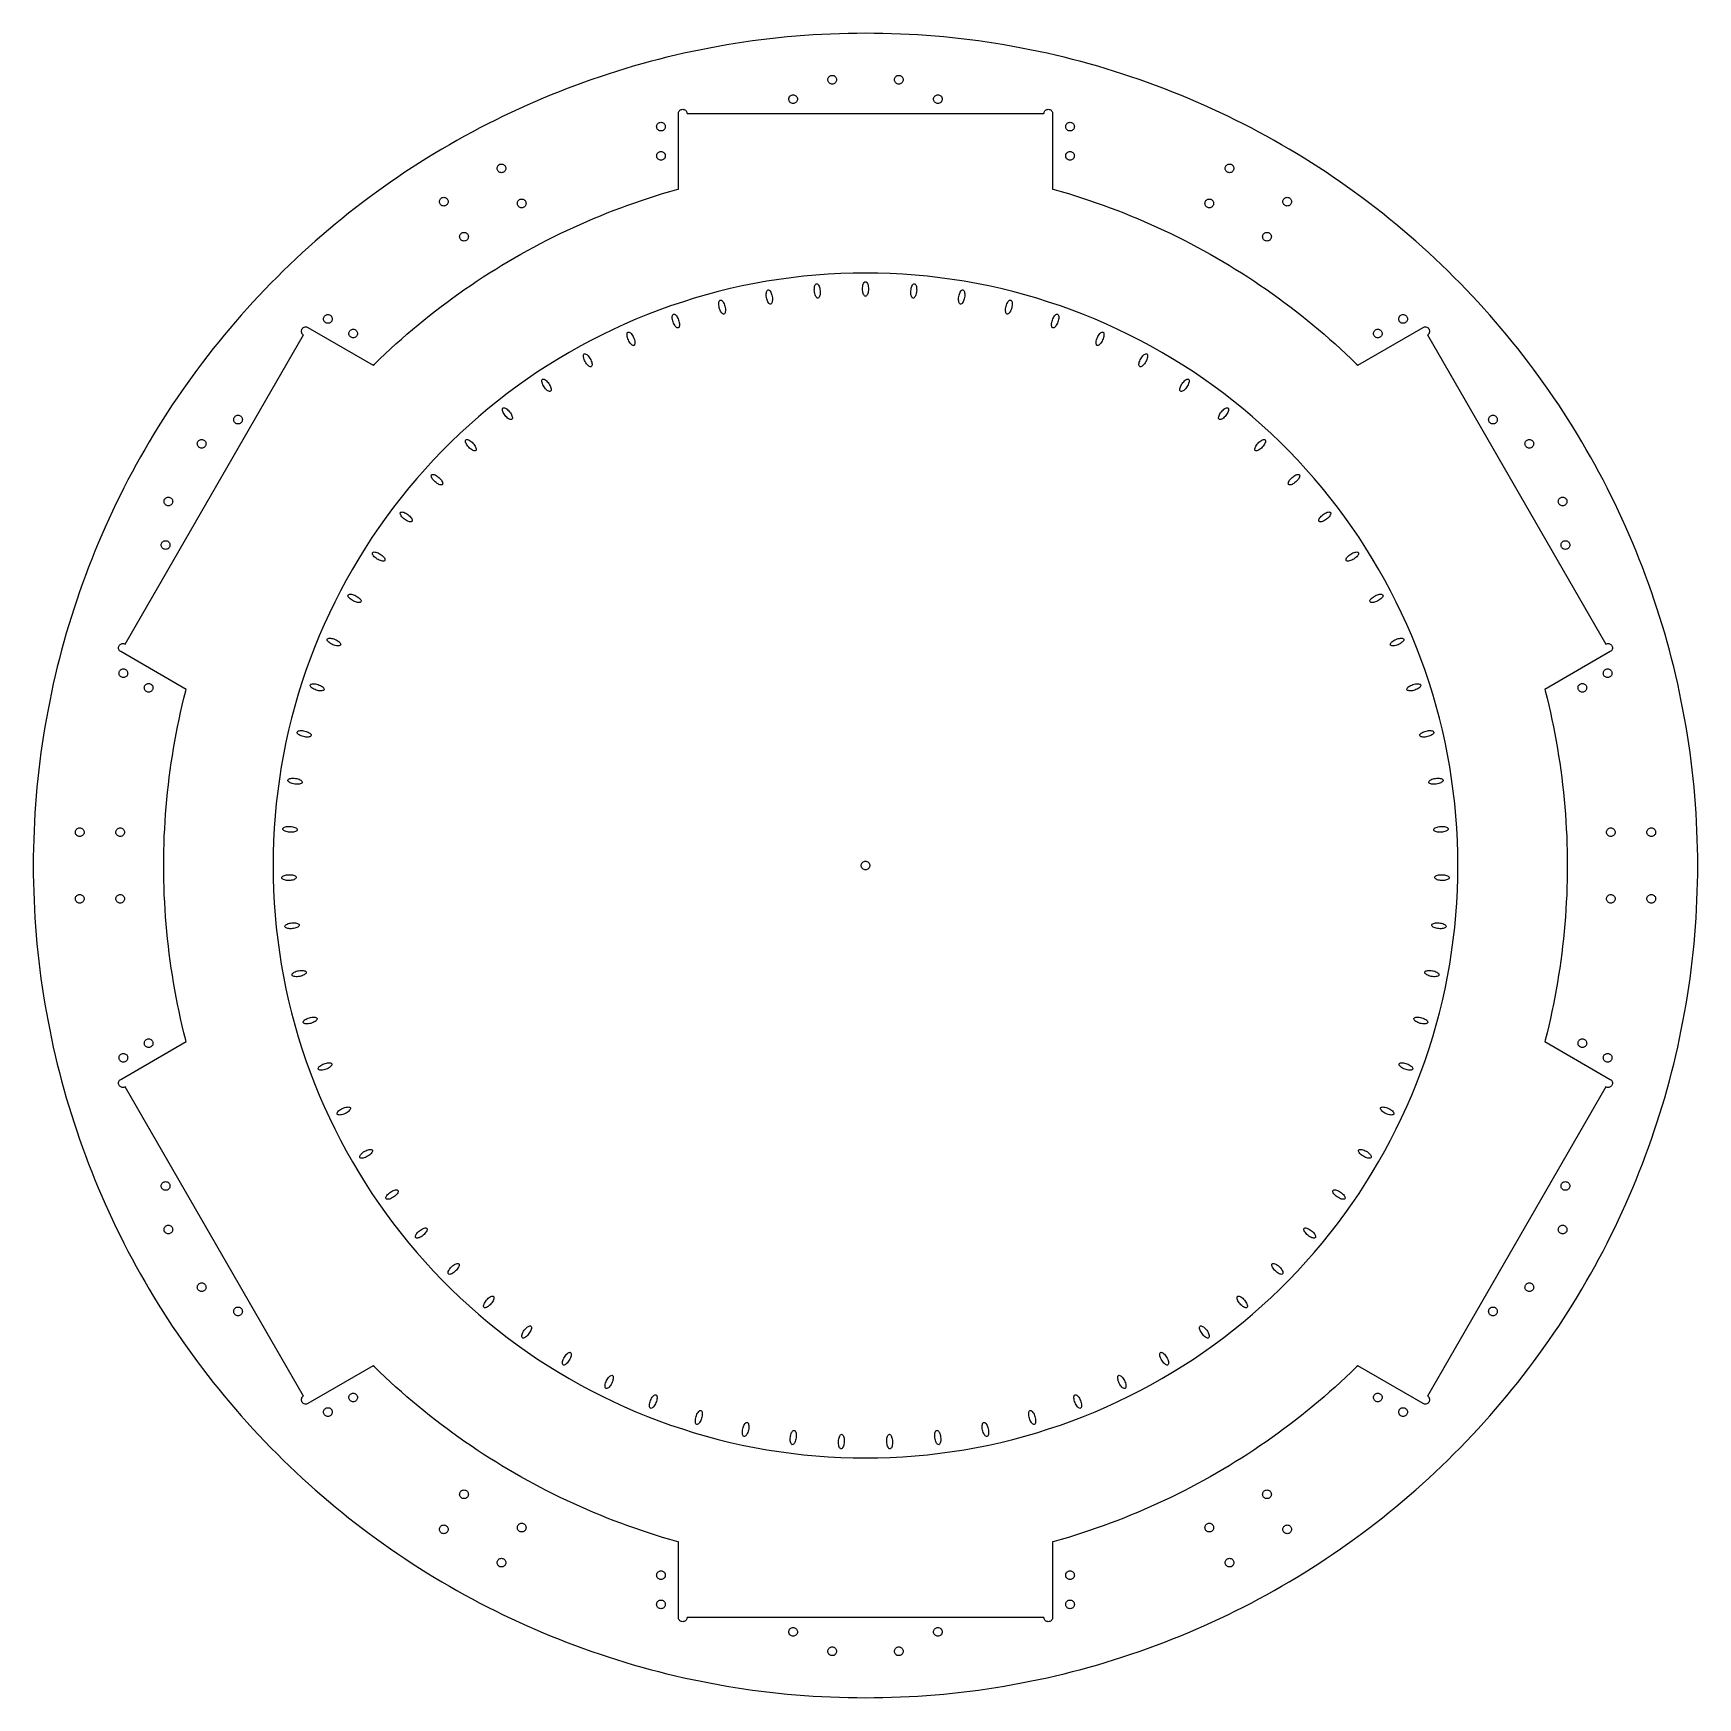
# Model space of a CAD drawing. Header units: metres. Extents: x -287 to 287, y -575 to 0.
import ezdxf

# ---------------------------------------------------------------- set-up
doc = ezdxf.new("R2010")
doc.units = ezdxf.units.M

msp = doc.modelspace()

# ---------------------------------------------------------------- linework, layer by layer
for p, q in [((0, 0), (-3.0089, -0.0157)), ((3.0089, -0.0157), (0, 0)), ((-56.794, -5.6688), (-59.7404, -6.279)), ((-53.8413, -5.0895), (-56.794, -5.6688)), ((-50.8827, -4.5412), (-53.8413, -5.0895)), ((-47.9186, -4.0238), (-50.8827, -4.5412)), ((-44.9492, -3.5376), (-47.9186, -4.0238)), ((-41.9748, -3.0824), (-44.9492, -3.5376)), ((-38.9959, -2.6585), (-41.9748, -3.0824)), ((-36.0127, -2.2657), (-38.9959, -2.6585)), ((-33.0255, -1.9042), (-36.0127, -2.2657)), ((-30.0347, -1.574), (-33.0255, -1.9042)), ((-27.0406, -1.2752), (-30.0347, -1.574)), ((-24.0436, -1.0077), (-27.0406, -1.2752)), ((-21.0439, -0.7716), (-24.0436, -1.0077)), ((-18.0419, -0.567), (-21.0439, -0.7716)), ((-15.038, -0.3938), (-18.0419, -0.567)), ((-12.0323, -0.252), (-15.038, -0.3938)), ((-9.0254, -0.1418), (-12.0323, -0.252)), ((-6.0175, -0.063), (-9.0254, -0.1418)), ((-3.0089, -0.0157), (-6.0175, -0.063)), ((6.0175, -0.063), (3.0089, -0.0157)), ((9.0254, -0.1418), (6.0175, -0.063)), ((12.0323, -0.252), (9.0254, -0.1418)), ((15.038, -0.3938), (12.0323, -0.252)), ((18.0419, -0.567), (15.038, -0.3938)), ((21.0439, -0.7716), (18.0419, -0.567)), ((24.0436, -1.0077), (21.0439, -0.7716)), ((27.0406, -1.2752), (24.0436, -1.0077)), ((30.0347, -1.574), (27.0406, -1.2752)), ((33.0255, -1.9042), (30.0347, -1.574)), ((36.0127, -2.2657), (33.0255, -1.9042)), ((38.9959, -2.6585), (36.0127, -2.2657)), ((41.9748, -3.0824), (38.9959, -2.6585)), ((44.9492, -3.5376), (41.9748, -3.0824)), ((47.9186, -4.0238), (44.9492, -3.5376)), ((50.8827, -4.5412), (47.9186, -4.0238)), ((53.8413, -5.0895), (50.8827, -4.5412)), ((56.794, -5.6688), (53.8413, -5.0895)), ((59.7404, -6.279), (56.794, -5.6688)), ((-80.164, -11.409), (-83.0491, -12.2636)), ((-77.2702, -10.5847), (-80.164, -11.409)), ((-74.3679, -9.7907), (-77.2702, -10.5847)), ((-71.4574, -9.0272), (-74.3679, -9.7907)), ((-68.5391, -8.2941), (-71.4574, -9.0272)), ((-65.6133, -7.5917), (-68.5391, -8.2941)), ((-62.6803, -6.92), (-65.6133, -7.5917)), ((-59.7404, -6.279), (-62.6803, -6.92)), ((62.6803, -6.92), (59.7404, -6.279)), ((65.6133, -7.5917), (62.6803, -6.92)), ((68.5391, -8.2941), (65.6133, -7.5917)), ((71.4574, -9.0272), (68.5391, -8.2941)), ((74.3679, -9.7907), (71.4574, -9.0272)), ((77.2702, -10.5847), (74.3679, -9.7907)), ((80.164, -11.409), (77.2702, -10.5847)), ((83.0491, -12.2636), (80.164, -11.409)), ((-97.3314, -16.987), (-100.157, -18.0211)), ((-94.495, -15.9826), (-97.3314, -16.987)), ((-91.6483, -15.008), (-94.495, -15.9826)), ((-88.7915, -14.0632), (-91.6483, -15.008)), ((-85.925, -13.1484), (-88.7915, -14.0632)), ((-83.0491, -12.2636), (-85.925, -13.1484)), ((-13, -16.04), (-12.9772, -15.7795)), ((-12.9772, -16.3005), (-13, -16.04)), ((-12.9772, -15.7795), (-12.9095, -15.527)), ((-12.9095, -16.553), (-12.9772, -16.3005)), ((-12.9095, -15.527), (-12.799, -15.29)), ((-12.799, -16.79), (-12.9095, -16.553)), ((-12.799, -15.29), (-12.6491, -15.0758)), ((-12.6491, -17.0042), (-12.799, -16.79)), ((-12.6491, -15.0758), (-12.4642, -14.8909)), ((-12.4642, -17.1891), (-12.6491, -17.0042)), ((-12.4642, -14.8909), (-12.25, -14.741)), ((-12.25, -17.339), (-12.4642, -17.1891)), ((-12.25, -14.741), (-12.013, -14.6304)), ((-12.013, -14.6304), (-11.7605, -14.5628)), ((-11.7605, -14.5628), (-11.5, -14.54)), ((-11.5, -14.54), (-11.2395, -14.5628)), ((-11.2395, -14.5628), (-10.987, -14.6304)), ((-10.987, -14.6304), (-10.75, -14.741)), ((-10.75, -14.741), (-10.5358, -14.8909)), ((-10.5358, -17.1891), (-10.75, -17.339)), ((-10.5358, -14.8909), (-10.3509, -15.0758)), ((-10.3509, -17.0042), (-10.5358, -17.1891)), ((-10.3509, -15.0758), (-10.201, -15.29)), ((-10.201, -16.79), (-10.3509, -17.0042)), ((-10.201, -15.29), (-10.0905, -15.527)), ((-10.0905, -16.553), (-10.201, -16.79)), ((-10.0905, -15.527), (-10.0228, -15.7795)), ((-10.0228, -16.3005), (-10.0905, -16.553)), ((-10.0228, -15.7795), (-10, -16.04)), ((-10, -16.04), (-10.0228, -16.3005)), ((10, -16.04), (10.0228, -15.7795)), ((10.0228, -16.3005), (10, -16.04)), ((10.0228, -15.7795), (10.0905, -15.527)), ((10.0905, -16.553), (10.0228, -16.3005)), ((10.0905, -15.527), (10.201, -15.29)), ((10.201, -16.79), (10.0905, -16.553)), ((10.201, -15.29), (10.3509, -15.0758)), ((10.3509, -17.0042), (10.201, -16.79)), ((10.3509, -15.0758), (10.5358, -14.8909)), ((10.5358, -17.1891), (10.3509, -17.0042)), ((10.5358, -14.8909), (10.75, -14.741)), ((10.75, -17.339), (10.5358, -17.1891)), ((10.75, -14.741), (10.987, -14.6304)), ((10.987, -14.6304), (11.2395, -14.5628)), ((11.2395, -14.5628), (11.5, -14.54)), ((11.5, -14.54), (11.7605, -14.5628)), ((11.7605, -14.5628), (12.013, -14.6304)), ((12.013, -14.6304), (12.25, -14.741)), ((12.25, -14.741), (12.4642, -14.8909)), ((12.4642, -17.1891), (12.25, -17.339)), ((12.4642, -14.8909), (12.6491, -15.0758)), ((12.6491, -17.0042), (12.4642, -17.1891)), ((12.6491, -15.0758), (12.799, -15.29)), ((12.799, -16.79), (12.6491, -17.0042)), ((12.799, -15.29), (12.9095, -15.527)), ((12.9095, -16.553), (12.799, -16.79)), ((12.9095, -15.527), (12.9772, -15.7795)), ((12.9772, -16.3005), (12.9095, -16.553)), ((12.9772, -15.7795), (13, -16.04)), ((13, -16.04), (12.9772, -16.3005)), ((85.925, -13.1484), (83.0491, -12.2636)), ((88.7915, -14.0632), (85.925, -13.1484)), ((91.6483, -15.008), (88.7915, -14.0632)), ((94.495, -15.9826), (91.6483, -15.008)), ((97.3314, -16.987), (94.495, -15.9826)), ((100.157, -18.0211), (97.3314, -16.987)), ((-111.347, -22.4515), (-114.115, -23.632)), ((-108.567, -21.3), (-111.347, -22.4515)), ((-105.775, -20.1777), (-108.567, -21.3)), ((-102.972, -19.0847), (-105.775, -20.1777)), ((-100.157, -18.0211), (-102.972, -19.0847)), ((-26.5, -22.735), (-26.4772, -22.4745)), ((-26.4772, -22.9955), (-26.5, -22.735)), ((-26.4772, -22.4745), (-26.4095, -22.222)), ((-26.4095, -22.222), (-26.299, -21.985)), ((-26.299, -21.985), (-26.1491, -21.7708)), ((-26.1491, -21.7708), (-25.9642, -21.5859)), ((-25.9642, -21.5859), (-25.75, -21.436)), ((-25.75, -21.436), (-25.513, -21.3255)), ((-25.513, -21.3255), (-25.2605, -21.2578)), ((-25.2605, -21.2578), (-25, -21.235)), ((-25, -21.235), (-24.7395, -21.2578)), ((-24.7395, -21.2578), (-24.487, -21.3255)), ((-24.487, -21.3255), (-24.25, -21.436)), ((-24.25, -21.436), (-24.0358, -21.5859)), ((-24.0358, -21.5859), (-23.8509, -21.7708)), ((-23.8509, -21.7708), (-23.701, -21.985)), ((-23.701, -21.985), (-23.5905, -22.222)), ((-23.5905, -22.222), (-23.5228, -22.4745)), ((-23.5228, -22.4745), (-23.5, -22.735)), ((-23.5, -22.735), (-23.5228, -22.9955)), ((-12.013, -17.4495), (-12.25, -17.339)), ((-11.7605, -17.5172), (-12.013, -17.4495)), ((-11.5, -17.54), (-11.7605, -17.5172)), ((-11.2395, -17.5172), (-11.5, -17.54)), ((-10.987, -17.4495), (-11.2395, -17.5172)), ((-10.75, -17.339), (-10.987, -17.4495)), ((10.987, -17.4495), (10.75, -17.339)), ((11.2395, -17.5172), (10.987, -17.4495)), ((11.5, -17.54), (11.2395, -17.5172)), ((11.7605, -17.5172), (11.5, -17.54)), ((12.013, -17.4495), (11.7605, -17.5172)), ((12.25, -17.339), (12.013, -17.4495)), ((23.5, -22.735), (23.5228, -22.4745)), ((23.5228, -22.9955), (23.5, -22.735)), ((23.5228, -22.4745), (23.5905, -22.222)), ((23.5905, -22.222), (23.701, -21.985)), ((23.701, -21.985), (23.8509, -21.7708)), ((23.8509, -21.7708), (24.0358, -21.5859)), ((24.0358, -21.5859), (24.25, -21.436)), ((24.25, -21.436), (24.487, -21.3255)), ((24.487, -21.3255), (24.7395, -21.2578)), ((24.7395, -21.2578), (25, -21.235)), ((25, -21.235), (25.2605, -21.2578)), ((25.2605, -21.2578), (25.513, -21.3255)), ((25.513, -21.3255), (25.75, -21.436)), ((25.75, -21.436), (25.9642, -21.5859)), ((25.9642, -21.5859), (26.1491, -21.7708)), ((26.1491, -21.7708), (26.299, -21.985)), ((26.299, -21.985), (26.4095, -22.222)), ((26.4095, -22.222), (26.4772, -22.4745)), ((26.4772, -22.4745), (26.5, -22.735)), ((26.5, -22.735), (26.4772, -22.9955)), ((102.972, -19.0847), (100.157, -18.0211)), ((105.775, -20.1777), (102.972, -19.0847)), ((108.567, -21.3), (105.775, -20.1777)), ((111.347, -22.4515), (108.567, -21.3)), ((114.115, -23.632), (111.347, -22.4515)), ((-125.057, -28.6419), (-127.759, -29.9657)), ((-122.341, -27.3466), (-125.057, -28.6419)), ((-119.612, -26.0797), (-122.341, -27.3466)), ((-116.87, -24.8414), (-119.612, -26.0797)), ((-114.115, -23.632), (-116.87, -24.8414)), ((-64.6223, -27.735), (-64.5995, -27.4745)), ((-64.6223, -53.8086), (-64.6223, -27.735)), ((-64.5995, -27.4745), (-64.5318, -27.222)), ((-64.5318, -27.222), (-64.4213, -26.985)), ((-64.4213, -26.985), (-64.2713, -26.7708)), ((-64.2713, -26.7708), (-64.0865, -26.5859)), ((-64.0865, -26.5859), (-63.8723, -26.436)), ((-63.8723, -26.436), (-63.6353, -26.3255)), ((-63.6353, -26.3255), (-63.3828, -26.2578)), ((-63.3828, -26.2578), (-63.1223, -26.235)), ((-63.1223, -26.235), (-62.8618, -26.2578)), ((-62.8618, -26.2578), (-62.6093, -26.3255)), ((-62.6093, -26.3255), (-62.3723, -26.436)), ((-62.3723, -26.436), (-62.1581, -26.5859)), ((-62.1581, -26.5859), (-61.9732, -26.7708)), ((-61.9732, -26.7708), (-61.8232, -26.985)), ((-61.8232, -26.985), (-61.7127, -27.222)), ((-61.7127, -27.222), (-61.6451, -27.4745)), ((-61.6451, -27.4745), (-61.6223, -27.735)), ((-61.6223, -27.735), (61.6223, -27.735)), ((-26.4095, -23.248), (-26.4772, -22.9955)), ((-26.299, -23.485), (-26.4095, -23.248)), ((-26.1491, -23.6992), (-26.299, -23.485)), ((-25.9642, -23.8841), (-26.1491, -23.6992)), ((-25.75, -24.034), (-25.9642, -23.8841)), ((-25.513, -24.1445), (-25.75, -24.034)), ((-25.2605, -24.2122), (-25.513, -24.1445)), ((-25, -24.235), (-25.2605, -24.2122)), ((-24.7395, -24.2122), (-25, -24.235)), ((-24.487, -24.1445), (-24.7395, -24.2122)), ((-24.25, -24.034), (-24.487, -24.1445)), ((-24.0358, -23.8841), (-24.25, -24.034)), ((-23.8509, -23.6992), (-24.0358, -23.8841)), ((-23.701, -23.485), (-23.8509, -23.6992)), ((-23.5905, -23.248), (-23.701, -23.485)), ((-23.5228, -22.9955), (-23.5905, -23.248)), ((23.5905, -23.248), (23.5228, -22.9955)), ((23.701, -23.485), (23.5905, -23.248)), ((23.8509, -23.6992), (23.701, -23.485)), ((24.0358, -23.8841), (23.8509, -23.6992)), ((24.25, -24.034), (24.0358, -23.8841)), ((24.487, -24.1445), (24.25, -24.034)), ((24.7395, -24.2122), (24.487, -24.1445)), ((25, -24.235), (24.7395, -24.2122)), ((25.2605, -24.2122), (25, -24.235)), ((25.513, -24.1445), (25.2605, -24.2122)), ((25.75, -24.034), (25.513, -24.1445)), ((25.9642, -23.8841), (25.75, -24.034)), ((26.1491, -23.6992), (25.9642, -23.8841)), ((26.299, -23.485), (26.1491, -23.6992)), ((26.4095, -23.248), (26.299, -23.485)), ((26.4772, -22.9955), (26.4095, -23.248)), ((61.6223, -27.735), (61.6451, -27.4745)), ((61.6451, -27.4745), (61.7127, -27.222)), ((61.7127, -27.222), (61.8232, -26.985)), ((61.8232, -26.985), (61.9732, -26.7708)), ((61.9732, -26.7708), (62.1581, -26.5859)), ((62.1581, -26.5859), (62.3723, -26.436)), ((62.3723, -26.436), (62.6093, -26.3255)), ((62.6093, -26.3255), (62.8618, -26.2578)), ((62.8618, -26.2578), (63.1223, -26.235)), ((63.1223, -26.235), (63.3828, -26.2578)), ((63.3828, -26.2578), (63.6353, -26.3255)), ((63.6353, -26.3255), (63.8723, -26.436)), ((63.8723, -26.436), (64.0865, -26.5859)), ((64.0865, -26.5859), (64.2713, -26.7708)), ((64.2713, -26.7708), (64.4213, -26.985)), ((64.4213, -26.985), (64.5318, -27.222)), ((64.5318, -27.222), (64.5995, -27.4745)), ((64.5995, -27.4745), (64.6223, -27.735)), ((64.6223, -27.735), (64.6223, -53.8086)), ((116.87, -24.8414), (114.115, -23.632)), ((119.612, -26.0797), (116.87, -24.8414)), ((122.341, -27.3466), (119.612, -26.0797)), ((125.057, -28.6419), (122.341, -27.3466)), ((127.759, -29.9657), (125.057, -28.6419)), ((-135.781, -34.1057), (-138.425, -35.5415)), ((-133.121, -32.6977), (-135.781, -34.1057)), ((-130.448, -31.3177), (-133.121, -32.6977)), ((-127.759, -29.9657), (-130.448, -31.3177)), ((-72.1223, -32.235), (-72.0995, -31.9745)), ((-72.0995, -32.4955), (-72.1223, -32.235)), ((-72.0995, -31.9745), (-72.0318, -31.722)), ((-72.0318, -32.748), (-72.0995, -32.4955)), ((-72.0318, -31.722), (-71.9213, -31.485)), ((-71.9213, -32.985), (-72.0318, -32.748)), ((-71.9213, -31.485), (-71.7713, -31.2708)), ((-71.7713, -33.1992), (-71.9213, -32.985)), ((-71.7713, -31.2708), (-71.5865, -31.0859)), ((-71.5865, -33.3841), (-71.7713, -33.1992)), ((-71.5865, -31.0859), (-71.3723, -30.936)), ((-71.3723, -33.534), (-71.5865, -33.3841)), ((-71.3723, -30.936), (-71.1353, -30.8255)), ((-71.1353, -33.6445), (-71.3723, -33.534)), ((-71.1353, -30.8255), (-70.8828, -30.7578)), ((-70.8828, -33.7122), (-71.1353, -33.6445)), ((-70.8828, -30.7578), (-70.6223, -30.735)), ((-70.6223, -33.735), (-70.8828, -33.7122)), ((-70.6223, -30.735), (-70.3618, -30.7578)), ((-70.3618, -33.7122), (-70.6223, -33.735)), ((-70.3618, -30.7578), (-70.1093, -30.8255)), ((-70.1093, -33.6445), (-70.3618, -33.7122)), ((-70.1093, -30.8255), (-69.8723, -30.936)), ((-69.8723, -33.534), (-70.1093, -33.6445)), ((-69.8723, -30.936), (-69.6581, -31.0859)), ((-69.6581, -33.3841), (-69.8723, -33.534)), ((-69.6581, -31.0859), (-69.4732, -31.2708)), ((-69.4732, -33.1992), (-69.6581, -33.3841)), ((-69.4732, -31.2708), (-69.3232, -31.485)), ((-69.3232, -32.985), (-69.4732, -33.1992)), ((-69.3232, -31.485), (-69.2127, -31.722)), ((-69.2127, -32.748), (-69.3232, -32.985)), ((-69.2127, -31.722), (-69.1451, -31.9745)), ((-69.1451, -32.4955), (-69.2127, -32.748)), ((-69.1451, -31.9745), (-69.1223, -32.235)), ((-69.1223, -32.235), (-69.1451, -32.4955)), ((69.1223, -32.235), (69.1451, -31.9745)), ((69.1451, -32.4955), (69.1223, -32.235)), ((69.1451, -31.9745), (69.2127, -31.722)), ((69.2127, -32.748), (69.1451, -32.4955)), ((69.2127, -31.722), (69.3232, -31.485)), ((69.3232, -32.985), (69.2127, -32.748)), ((69.3232, -31.485), (69.4732, -31.2708)), ((69.4732, -33.1992), (69.3232, -32.985)), ((69.4732, -31.2708), (69.6581, -31.0859)), ((69.6581, -33.3841), (69.4732, -33.1992)), ((69.6581, -31.0859), (69.8723, -30.936)), ((69.8723, -33.534), (69.6581, -33.3841)), ((69.8723, -30.936), (70.1093, -30.8255)), ((70.1093, -33.6445), (69.8723, -33.534)), ((70.1093, -30.8255), (70.3618, -30.7578)), ((70.3618, -33.7122), (70.1093, -33.6445)), ((70.3618, -30.7578), (70.6223, -30.735)), ((70.6223, -33.735), (70.3618, -33.7122)), ((70.6223, -30.735), (70.8828, -30.7578)), ((70.8828, -33.7122), (70.6223, -33.735)), ((70.8828, -30.7578), (71.1353, -30.8255)), ((71.1353, -33.6445), (70.8828, -33.7122)), ((71.1353, -30.8255), (71.3723, -30.936)), ((71.3723, -33.534), (71.1353, -33.6445)), ((71.3723, -30.936), (71.5865, -31.0859)), ((71.5865, -33.3841), (71.3723, -33.534)), ((71.5865, -31.0859), (71.7713, -31.2708)), ((71.7713, -33.1992), (71.5865, -33.3841)), ((71.7713, -31.2708), (71.9213, -31.485)), ((71.9213, -32.985), (71.7713, -33.1992)), ((71.9213, -31.485), (72.0318, -31.722)), ((72.0318, -32.748), (71.9213, -32.985)), ((72.0318, -31.722), (72.0995, -31.9745)), ((72.0995, -32.4955), (72.0318, -32.748)), ((72.0995, -31.9745), (72.1223, -32.235)), ((72.1223, -32.235), (72.0995, -32.4955)), ((130.448, -31.3177), (127.759, -29.9657)), ((133.121, -32.6977), (130.448, -31.3177)), ((135.781, -34.1057), (133.121, -32.6977)), ((138.425, -35.5415), (135.781, -34.1057)), ((-146.266, -40.0137), (-148.848, -41.559)), ((-143.668, -38.4957), (-146.266, -40.0137)), ((-141.054, -37.0048), (-143.668, -38.4957)), ((-138.425, -35.5415), (-141.054, -37.0048)), ((141.054, -37.0048), (138.425, -35.5415)), ((143.668, -38.4957), (141.054, -37.0048)), ((146.266, -40.0137), (143.668, -38.4957)), ((148.848, -41.559), (146.266, -40.0137)), ((-153.962, -44.7301), (-156.494, -46.3557)), ((-151.413, -43.1311), (-153.962, -44.7301)), ((-148.848, -41.559), (-151.413, -43.1311)), ((-127.098, -46.1237), (-126.987, -45.8867)), ((-126.987, -45.8867), (-126.837, -45.6725)), ((-126.837, -45.6725), (-126.653, -45.4876)), ((-126.653, -45.4876), (-126.438, -45.3376)), ((-126.438, -45.3376), (-126.201, -45.2272)), ((-126.201, -45.2272), (-125.949, -45.1595)), ((-125.949, -45.1595), (-125.688, -45.1367)), ((-125.688, -45.1367), (-125.428, -45.1595)), ((-125.428, -45.1595), (-125.175, -45.2272)), ((-125.175, -45.2272), (-124.938, -45.3376)), ((-124.938, -45.3376), (-124.724, -45.4876)), ((-124.724, -45.4876), (-124.539, -45.6725)), ((-124.539, -45.6725), (-124.389, -45.8867)), ((-124.389, -45.8867), (-124.279, -46.1237)), ((-72.1223, -42.3118), (-72.0995, -42.0514)), ((-72.0995, -42.5723), (-72.1223, -42.3118)), ((-72.0995, -42.0514), (-72.0318, -41.7988)), ((-72.0318, -42.8249), (-72.0995, -42.5723)), ((-72.0318, -41.7988), (-71.9213, -41.5618)), ((-71.9213, -43.0618), (-72.0318, -42.8249)), ((-71.9213, -41.5618), (-71.7713, -41.3477)), ((-71.7713, -43.276), (-71.9213, -43.0618)), ((-71.7713, -41.3477), (-71.5865, -41.1628)), ((-71.5865, -43.4609), (-71.7713, -43.276)), ((-71.5865, -41.1628), (-71.3723, -41.0128)), ((-71.3723, -43.6109), (-71.5865, -43.4609)), ((-71.3723, -41.0128), (-71.1353, -40.9023)), ((-71.1353, -43.7214), (-71.3723, -43.6109)), ((-71.1353, -40.9023), (-70.8828, -40.8346)), ((-70.8828, -43.7891), (-71.1353, -43.7214)), ((-70.8828, -40.8346), (-70.6223, -40.8118)), ((-70.6223, -43.8118), (-70.8828, -43.7891)), ((-70.6223, -40.8118), (-70.3618, -40.8346)), ((-70.3618, -43.7891), (-70.6223, -43.8118)), ((-70.3618, -40.8346), (-70.1093, -40.9023)), ((-70.1093, -43.7214), (-70.3618, -43.7891)), ((-70.1093, -40.9023), (-69.8723, -41.0128)), ((-69.8723, -43.6109), (-70.1093, -43.7214)), ((-69.8723, -41.0128), (-69.6581, -41.1628)), ((-69.6581, -43.4609), (-69.8723, -43.6109)), ((-69.6581, -41.1628), (-69.4732, -41.3477)), ((-69.4732, -43.276), (-69.6581, -43.4609)), ((-69.4732, -41.3477), (-69.3232, -41.5618)), ((-69.3232, -43.0618), (-69.4732, -43.276)), ((-69.3232, -41.5618), (-69.2127, -41.7988)), ((-69.2127, -42.8249), (-69.3232, -43.0618)), ((-69.2127, -41.7988), (-69.1451, -42.0514)), ((-69.1451, -42.5723), (-69.2127, -42.8249)), ((-69.1451, -42.0514), (-69.1223, -42.3118)), ((-69.1223, -42.3118), (-69.1451, -42.5723)), ((69.1223, -42.3118), (69.1451, -42.0514)), ((69.1451, -42.5723), (69.1223, -42.3118)), ((69.1451, -42.0514), (69.2127, -41.7988)), ((69.2127, -42.8249), (69.1451, -42.5723)), ((69.2127, -41.7988), (69.3232, -41.5618)), ((69.3232, -43.0618), (69.2127, -42.8249)), ((69.3232, -41.5618), (69.4732, -41.3477)), ((69.4732, -43.276), (69.3232, -43.0618)), ((69.4732, -41.3477), (69.6581, -41.1628)), ((69.6581, -43.4609), (69.4732, -43.276)), ((69.6581, -41.1628), (69.8723, -41.0128)), ((69.8723, -43.6109), (69.6581, -43.4609)), ((69.8723, -41.0128), (70.1093, -40.9023)), ((70.1093, -43.7214), (69.8723, -43.6109)), ((70.1093, -40.9023), (70.3618, -40.8346)), ((70.3618, -43.7891), (70.1093, -43.7214)), ((70.3618, -40.8346), (70.6223, -40.8118)), ((70.6223, -43.8118), (70.3618, -43.7891)), ((70.6223, -40.8118), (70.8828, -40.8346)), ((70.8828, -43.7891), (70.6223, -43.8118)), ((70.8828, -40.8346), (71.1353, -40.9023)), ((71.1353, -43.7214), (70.8828, -43.7891)), ((71.1353, -40.9023), (71.3723, -41.0128)), ((71.3723, -43.6109), (71.1353, -43.7214)), ((71.3723, -41.0128), (71.5865, -41.1628)), ((71.5865, -43.4609), (71.3723, -43.6109)), ((71.5865, -41.1628), (71.7713, -41.3477)), ((71.7713, -43.276), (71.5865, -43.4609)), ((71.7713, -41.3477), (71.9213, -41.5618)), ((71.9213, -43.0618), (71.7713, -43.276)), ((71.9213, -41.5618), (72.0318, -41.7988)), ((72.0318, -42.8249), (71.9213, -43.0618)), ((72.0318, -41.7988), (72.0995, -42.0514)), ((72.0995, -42.5723), (72.0318, -42.8249)), ((72.0995, -42.0514), (72.1223, -42.3118)), ((72.1223, -42.3118), (72.0995, -42.5723)), ((124.279, -46.1237), (124.389, -45.8867)), ((124.389, -45.8867), (124.539, -45.6725)), ((124.539, -45.6725), (124.724, -45.4876)), ((124.724, -45.4876), (124.938, -45.3376)), ((124.938, -45.3376), (125.175, -45.2272)), ((125.175, -45.2272), (125.428, -45.1595)), ((125.428, -45.1595), (125.688, -45.1367)), ((125.688, -45.1367), (125.949, -45.1595)), ((125.949, -45.1595), (126.201, -45.2272)), ((126.201, -45.2272), (126.438, -45.3376)), ((126.438, -45.3376), (126.653, -45.4876)), ((126.653, -45.4876), (126.837, -45.6725)), ((126.837, -45.6725), (126.987, -45.8867)), ((126.987, -45.8867), (127.098, -46.1237)), ((151.413, -43.1311), (148.848, -41.559)), ((153.962, -44.7301), (151.413, -43.1311)), ((156.494, -46.3557), (153.962, -44.7301)), ((-163.986, -51.3902), (-166.448, -53.1203)), ((-161.506, -49.6859), (-163.986, -51.3902)), ((-159.009, -48.0076), (-161.506, -49.6859)), ((-156.494, -46.3557), (-159.009, -48.0076)), ((-127.188, -46.6367), (-127.166, -46.3762)), ((-127.166, -46.8972), (-127.188, -46.6367)), ((-127.166, -46.3762), (-127.098, -46.1237)), ((-127.098, -47.1497), (-127.166, -46.8972)), ((-126.987, -47.3867), (-127.098, -47.1497)), ((-126.837, -47.6009), (-126.987, -47.3867)), ((-126.653, -47.7858), (-126.837, -47.6009)), ((-126.438, -47.9357), (-126.653, -47.7858)), ((-126.201, -48.0462), (-126.438, -47.9357)), ((-125.949, -48.1139), (-126.201, -48.0462)), ((-125.688, -48.1367), (-125.949, -48.1139)), ((-125.428, -48.1139), (-125.688, -48.1367)), ((-125.175, -48.0462), (-125.428, -48.1139)), ((-124.938, -47.9357), (-125.175, -48.0462)), ((-124.724, -47.7858), (-124.938, -47.9357)), ((-124.539, -47.6009), (-124.724, -47.7858)), ((-124.389, -47.3867), (-124.539, -47.6009)), ((-124.279, -47.1497), (-124.389, -47.3867)), ((-124.279, -46.1237), (-124.211, -46.3762)), ((-124.211, -46.8972), (-124.279, -47.1497)), ((-124.211, -46.3762), (-124.188, -46.6367)), ((-124.188, -46.6367), (-124.211, -46.8972)), ((124.188, -46.6367), (124.211, -46.3762)), ((124.211, -46.8972), (124.188, -46.6367)), ((124.211, -46.3762), (124.279, -46.1237)), ((124.279, -47.1497), (124.211, -46.8972)), ((124.389, -47.3867), (124.279, -47.1497)), ((124.539, -47.6009), (124.389, -47.3867)), ((124.724, -47.7858), (124.539, -47.6009)), ((124.938, -47.9357), (124.724, -47.7858)), ((125.175, -48.0462), (124.938, -47.9357)), ((125.428, -48.1139), (125.175, -48.0462)), ((125.688, -48.1367), (125.428, -48.1139)), ((125.949, -48.1139), (125.688, -48.1367)), ((126.201, -48.0462), (125.949, -48.1139)), ((126.438, -47.9357), (126.201, -48.0462)), ((126.653, -47.7858), (126.438, -47.9357)), ((126.837, -47.6009), (126.653, -47.7858)), ((126.987, -47.3867), (126.837, -47.6009)), ((127.098, -47.1497), (126.987, -47.3867)), ((127.098, -46.1237), (127.166, -46.3762)), ((127.166, -46.8972), (127.098, -47.1497)), ((127.166, -46.3762), (127.188, -46.6367)), ((127.188, -46.6367), (127.166, -46.8972)), ((159.009, -48.0076), (156.494, -46.3557)), ((161.506, -49.6859), (159.009, -48.0076)), ((163.986, -51.3902), (161.506, -49.6859)), ((166.448, -53.1203), (163.986, -51.3902)), ((-171.317, -56.6575), (-173.723, -58.4642)), ((-168.892, -54.8762), (-171.317, -56.6575)), ((-166.448, -53.1203), (-168.892, -54.8762)), ((-147.017, -57.6237), (-146.906, -57.3867)), ((-146.906, -57.3867), (-146.756, -57.1725)), ((-146.756, -57.1725), (-146.571, -56.9876)), ((-146.571, -56.9876), (-146.357, -56.8376)), ((-146.357, -56.8376), (-146.12, -56.7272)), ((-146.12, -56.7272), (-145.867, -56.6595)), ((-145.867, -56.6595), (-145.607, -56.6367)), ((-145.607, -56.6367), (-145.347, -56.6595)), ((-145.347, -56.6595), (-145.094, -56.7272)), ((-145.094, -56.7272), (-144.857, -56.8376)), ((-144.857, -56.8376), (-144.643, -56.9876)), ((-144.643, -56.9876), (-144.458, -57.1725)), ((-144.458, -57.1725), (-144.308, -57.3867)), ((-144.308, -57.3867), (-144.197, -57.6237)), ((-119.668, -57.586), (-119.453, -57.436)), ((-119.453, -57.436), (-119.216, -57.3255)), ((-119.216, -57.3255), (-118.964, -57.2579)), ((-118.964, -57.2579), (-118.703, -57.2351)), ((-118.703, -57.2351), (-118.443, -57.2579)), ((-118.443, -57.2579), (-118.19, -57.3255)), ((-118.19, -57.3255), (-117.953, -57.436)), ((-117.953, -57.436), (-117.739, -57.586)), ((-77.2856, -57.686), (-74.8765, -56.8893)), ((-74.8765, -56.8893), (-72.4592, -56.1178)), ((-72.4592, -56.1178), (-70.034, -55.3717)), ((-70.034, -55.3717), (-67.6011, -54.651)), ((-67.6011, -54.651), (-65.1607, -53.9559)), ((-65.1607, -53.9559), (-64.6223, -53.8086)), ((64.6223, -53.8086), (65.1607, -53.9559)), ((65.1607, -53.9559), (67.6011, -54.651)), ((67.6011, -54.651), (70.034, -55.3717)), ((70.034, -55.3717), (72.4592, -56.1178)), ((72.4592, -56.1178), (74.8765, -56.8893)), ((74.8765, -56.8893), (77.2856, -57.686)), ((117.739, -57.586), (117.953, -57.436)), ((117.953, -57.436), (118.19, -57.3255)), ((118.19, -57.3255), (118.443, -57.2579)), ((118.443, -57.2579), (118.703, -57.2351)), ((118.703, -57.2351), (118.964, -57.2579)), ((118.964, -57.2579), (119.216, -57.3255)), ((119.216, -57.3255), (119.453, -57.436)), ((119.453, -57.436), (119.668, -57.586)), ((144.197, -57.6237), (144.308, -57.3867)), ((144.308, -57.3867), (144.458, -57.1725)), ((144.458, -57.1725), (144.643, -56.9876)), ((144.643, -56.9876), (144.857, -56.8376)), ((144.857, -56.8376), (145.094, -56.7272)), ((145.094, -56.7272), (145.347, -56.6595)), ((145.347, -56.6595), (145.607, -56.6367)), ((145.607, -56.6367), (145.867, -56.6595)), ((145.867, -56.6595), (146.12, -56.7272)), ((146.12, -56.7272), (146.357, -56.8376)), ((146.357, -56.8376), (146.571, -56.9876)), ((146.571, -56.9876), (146.756, -57.1725)), ((146.756, -57.1725), (146.906, -57.3867)), ((146.906, -57.3867), (147.017, -57.6237)), ((168.892, -54.8762), (166.448, -53.1203)), ((171.317, -56.6575), (168.892, -54.8762)), ((173.723, -58.4642), (171.317, -56.6575)), ((-178.478, -62.1525), (-180.826, -64.0339)), ((-176.11, -60.2959), (-178.478, -62.1525)), ((-173.723, -58.4642), (-176.11, -60.2959)), ((-147.107, -58.1367), (-147.084, -57.8762)), ((-147.084, -58.3972), (-147.107, -58.1367)), ((-147.084, -57.8762), (-147.017, -57.6237)), ((-147.017, -58.6497), (-147.084, -58.3972)), ((-146.906, -58.8867), (-147.017, -58.6497)), ((-146.756, -59.1009), (-146.906, -58.8867)), ((-146.571, -59.2858), (-146.756, -59.1009)), ((-146.357, -59.4357), (-146.571, -59.2858)), ((-146.12, -59.5462), (-146.357, -59.4357)), ((-145.867, -59.6139), (-146.12, -59.5462)), ((-145.607, -59.6367), (-145.867, -59.6139)), ((-145.347, -59.6139), (-145.607, -59.6367)), ((-145.094, -59.5462), (-145.347, -59.6139)), ((-144.857, -59.4357), (-145.094, -59.5462)), ((-144.643, -59.2858), (-144.857, -59.4357)), ((-144.458, -59.1009), (-144.643, -59.2858)), ((-144.308, -58.8867), (-144.458, -59.1009)), ((-144.197, -58.6497), (-144.308, -58.8867)), ((-144.197, -57.6237), (-144.13, -57.8762)), ((-144.13, -58.3972), (-144.197, -58.6497)), ((-144.13, -57.8762), (-144.107, -58.1367)), ((-144.107, -58.1367), (-144.13, -58.3972)), ((-120.203, -58.7351), (-120.181, -58.4746)), ((-120.181, -58.9955), (-120.203, -58.7351)), ((-120.181, -58.4746), (-120.113, -58.222)), ((-120.113, -59.2481), (-120.181, -58.9955)), ((-120.113, -58.222), (-120.002, -57.9851)), ((-120.002, -59.4851), (-120.113, -59.2481)), ((-120.002, -57.9851), (-119.852, -57.7709)), ((-119.852, -59.6992), (-120.002, -59.4851)), ((-119.852, -57.7709), (-119.668, -57.586)), ((-119.668, -59.8841), (-119.852, -59.6992)), ((-119.453, -60.0341), (-119.668, -59.8841)), ((-119.216, -60.1446), (-119.453, -60.0341)), ((-118.964, -60.2123), (-119.216, -60.1446)), ((-118.703, -60.2351), (-118.964, -60.2123)), ((-118.443, -60.2123), (-118.703, -60.2351)), ((-118.19, -60.1446), (-118.443, -60.2123)), ((-117.953, -60.0341), (-118.19, -60.1446)), ((-117.739, -59.8841), (-117.953, -60.0341)), ((-117.739, -57.586), (-117.554, -57.7709)), ((-117.554, -59.6992), (-117.739, -59.8841)), ((-117.554, -57.7709), (-117.404, -57.9851)), ((-117.404, -59.4851), (-117.554, -59.6992)), ((-117.404, -57.9851), (-117.294, -58.222)), ((-117.294, -59.2481), (-117.404, -59.4851)), ((-117.294, -58.222), (-117.226, -58.4746)), ((-117.226, -58.9955), (-117.294, -59.2481)), ((-117.226, -58.4746), (-117.203, -58.7351)), ((-117.203, -58.7351), (-117.226, -58.9955)), ((-93.8971, -63.963), (-91.5529, -62.992)), ((-91.5529, -62.992), (-89.1986, -62.0455)), ((-89.1986, -62.0455), (-86.8345, -61.1238)), ((-86.8345, -61.1238), (-84.4609, -60.2269)), ((-84.4609, -60.2269), (-82.078, -59.3549)), ((-82.078, -59.3549), (-79.6862, -58.5079)), ((-79.6862, -58.5079), (-77.2856, -57.686)), ((77.2856, -57.686), (79.6862, -58.5079)), ((79.6862, -58.5079), (82.078, -59.3549)), ((82.078, -59.3549), (84.4609, -60.2269)), ((84.4609, -60.2269), (86.8345, -61.1238)), ((86.8345, -61.1238), (89.1986, -62.0455)), ((89.1986, -62.0455), (91.5529, -62.992)), ((91.5529, -62.992), (93.8971, -63.963)), ((117.203, -58.7351), (117.226, -58.4746)), ((117.226, -58.9955), (117.203, -58.7351)), ((117.226, -58.4746), (117.294, -58.222)), ((117.294, -59.2481), (117.226, -58.9955)), ((117.294, -58.222), (117.404, -57.9851)), ((117.404, -59.4851), (117.294, -59.2481)), ((117.404, -57.9851), (117.554, -57.7709)), ((117.554, -59.6992), (117.404, -59.4851)), ((117.554, -57.7709), (117.739, -57.586)), ((117.739, -59.8841), (117.554, -59.6992)), ((117.953, -60.0341), (117.739, -59.8841)), ((118.19, -60.1446), (117.953, -60.0341)), ((118.443, -60.2123), (118.19, -60.1446)), ((118.703, -60.2351), (118.443, -60.2123)), ((118.964, -60.2123), (118.703, -60.2351)), ((119.216, -60.1446), (118.964, -60.2123)), ((119.453, -60.0341), (119.216, -60.1446)), ((119.668, -59.8841), (119.453, -60.0341)), ((119.668, -57.586), (119.852, -57.7709)), ((119.852, -59.6992), (119.668, -59.8841)), ((119.852, -57.7709), (120.002, -57.9851)), ((120.002, -59.4851), (119.852, -59.6992)), ((120.002, -57.9851), (120.113, -58.222)), ((120.113, -59.2481), (120.002, -59.4851)), ((120.113, -58.222), (120.181, -58.4746)), ((120.181, -58.9955), (120.113, -59.2481)), ((120.181, -58.4746), (120.203, -58.7351)), ((120.203, -58.7351), (120.181, -58.9955)), ((144.107, -58.1367), (144.13, -57.8762)), ((144.13, -58.3972), (144.107, -58.1367)), ((144.13, -57.8762), (144.197, -57.6237)), ((144.197, -58.6497), (144.13, -58.3972)), ((144.308, -58.8867), (144.197, -58.6497)), ((144.458, -59.1009), (144.308, -58.8867)), ((144.643, -59.2858), (144.458, -59.1009)), ((144.857, -59.4357), (144.643, -59.2858)), ((145.094, -59.5462), (144.857, -59.4357)), ((145.347, -59.6139), (145.094, -59.5462)), ((145.607, -59.6367), (145.347, -59.6139)), ((145.867, -59.6139), (145.607, -59.6367)), ((146.12, -59.5462), (145.867, -59.6139)), ((146.357, -59.4357), (146.12, -59.5462)), ((146.571, -59.2858), (146.357, -59.4357)), ((146.756, -59.1009), (146.571, -59.2858)), ((146.906, -58.8867), (146.756, -59.1009)), ((147.017, -58.6497), (146.906, -58.8867)), ((147.017, -57.6237), (147.084, -57.8762)), ((147.084, -58.3972), (147.017, -58.6497)), ((147.084, -57.8762), (147.107, -58.1367)), ((147.107, -58.1367), (147.084, -58.3972)), ((176.11, -60.2959), (173.723, -58.4642)), ((178.478, -62.1525), (176.11, -60.2959)), ((180.826, -64.0339), (178.478, -62.1525)), ((-185.463, -67.8698), (-187.751, -69.8239)), ((-183.155, -65.9397), (-185.463, -67.8698)), ((-180.826, -64.0339), (-183.155, -65.9397)), ((-139.586, -69.086), (-139.372, -68.936)), ((-139.372, -68.936), (-139.135, -68.8255)), ((-139.135, -68.8255), (-138.882, -68.7579)), ((-138.882, -68.7579), (-138.622, -68.7351)), ((-138.622, -68.7351), (-138.362, -68.7579)), ((-138.362, -68.7579), (-138.109, -68.8255)), ((-138.109, -68.8255), (-137.872, -68.936)), ((-137.872, -68.936), (-137.658, -69.086)), ((-105.459, -69.1833), (-103.169, -68.0909)), ((-103.169, -68.0909), (-100.867, -67.0226)), ((-100.867, -67.0226), (-98.5545, -65.9784)), ((-98.5545, -65.9784), (-96.2311, -64.9585)), ((-96.2311, -64.9585), (-93.8971, -63.963)), ((93.8971, -63.963), (96.2311, -64.9585)), ((96.2311, -64.9585), (98.5545, -65.9784)), ((98.5545, -65.9784), (100.867, -67.0226)), ((100.867, -67.0226), (103.169, -68.0909)), ((103.169, -68.0909), (105.459, -69.1833)), ((137.658, -69.086), (137.872, -68.936)), ((137.872, -68.936), (138.109, -68.8255)), ((138.109, -68.8255), (138.362, -68.7579)), ((138.362, -68.7579), (138.622, -68.7351)), ((138.622, -68.7351), (138.882, -68.7579)), ((138.882, -68.7579), (139.135, -68.8255)), ((139.135, -68.8255), (139.372, -68.936)), ((139.372, -68.936), (139.586, -69.086)), ((183.155, -65.9397), (180.826, -64.0339)), ((185.463, -67.8698), (183.155, -65.9397)), ((187.751, -69.8239), (185.463, -67.8698)), ((-192.265, -73.8036), (-194.49, -75.8287)), ((-190.018, -71.8019), (-192.265, -73.8036)), ((-187.751, -69.8239), (-190.018, -71.8019)), ((-140.122, -70.2351), (-140.099, -69.9746)), ((-140.099, -70.4955), (-140.122, -70.2351)), ((-140.099, -69.9746), (-140.032, -69.722)), ((-140.032, -70.7481), (-140.099, -70.4955)), ((-140.032, -69.722), (-139.921, -69.4851)), ((-139.921, -70.9851), (-140.032, -70.7481)), ((-139.921, -69.4851), (-139.771, -69.2709)), ((-139.771, -71.1992), (-139.921, -70.9851)), ((-139.771, -69.2709), (-139.586, -69.086)), ((-139.586, -71.3841), (-139.771, -71.1992)), ((-139.372, -71.5341), (-139.586, -71.3841)), ((-139.135, -71.6446), (-139.372, -71.5341)), ((-138.882, -71.7123), (-139.135, -71.6446)), ((-138.622, -71.7351), (-138.882, -71.7123)), ((-138.362, -71.7123), (-138.622, -71.7351)), ((-138.109, -71.6446), (-138.362, -71.7123)), ((-137.872, -71.5341), (-138.109, -71.6446)), ((-137.658, -71.3841), (-137.872, -71.5341)), ((-137.658, -69.086), (-137.473, -69.2709)), ((-137.473, -71.1992), (-137.658, -71.3841)), ((-137.473, -69.2709), (-137.323, -69.4851)), ((-137.323, -70.9851), (-137.473, -71.1992)), ((-137.323, -69.4851), (-137.212, -69.722)), ((-137.212, -70.7481), (-137.323, -70.9851)), ((-137.212, -69.722), (-137.145, -69.9746)), ((-137.145, -70.4955), (-137.212, -70.7481)), ((-137.145, -69.9746), (-137.122, -70.2351)), ((-137.122, -70.2351), (-137.145, -70.4955)), ((-116.732, -75.0016), (-114.502, -73.7908)), ((-114.502, -73.7908), (-112.259, -72.6035)), ((-112.259, -72.6035), (-110.004, -71.4397)), ((-110.004, -71.4397), (-107.738, -70.2996)), ((-107.738, -70.2996), (-105.459, -69.1833)), ((105.459, -69.1833), (107.738, -70.2996)), ((107.738, -70.2996), (110.004, -71.4397)), ((110.004, -71.4397), (112.259, -72.6035)), ((112.259, -72.6035), (114.502, -73.7908)), ((114.502, -73.7908), (116.732, -75.0016)), ((137.122, -70.2351), (137.145, -69.9746)), ((137.145, -70.4955), (137.122, -70.2351)), ((137.145, -69.9746), (137.212, -69.722)), ((137.212, -70.7481), (137.145, -70.4955)), ((137.212, -69.722), (137.323, -69.4851)), ((137.323, -70.9851), (137.212, -70.7481)), ((137.323, -69.4851), (137.473, -69.2709)), ((137.473, -71.1992), (137.323, -70.9851)), ((137.473, -69.2709), (137.658, -69.086)), ((137.658, -71.3841), (137.473, -71.1992)), ((137.872, -71.5341), (137.658, -71.3841)), ((138.109, -71.6446), (137.872, -71.5341)), ((138.362, -71.7123), (138.109, -71.6446)), ((138.622, -71.7351), (138.362, -71.7123)), ((138.882, -71.7123), (138.622, -71.7351)), ((139.135, -71.6446), (138.882, -71.7123)), ((139.372, -71.5341), (139.135, -71.6446)), ((139.586, -71.3841), (139.372, -71.5341)), ((139.586, -69.086), (139.771, -69.2709)), ((139.771, -71.1992), (139.586, -71.3841)), ((139.771, -69.2709), (139.921, -69.4851)), ((139.921, -70.9851), (139.771, -71.1992)), ((139.921, -69.4851), (140.032, -69.722)), ((140.032, -70.7481), (139.921, -70.9851)), ((140.032, -69.722), (140.099, -69.9746)), ((140.099, -70.4955), (140.032, -70.7481)), ((140.099, -69.9746), (140.122, -70.2351)), ((140.122, -70.2351), (140.099, -70.4955)), ((190.018, -71.8019), (187.751, -69.8239)), ((192.265, -73.8036), (190.018, -71.8019)), ((194.49, -75.8287), (192.265, -73.8036)), ((-198.877, -79.9482), (-201.038, -82.0421)), ((-196.695, -77.8769), (-198.877, -79.9482)), ((-194.49, -75.8287), (-196.695, -77.8769)), ((-127.684, -81.4018), (-125.521, -80.076)), ((-125.521, -80.076), (-123.344, -78.773)), ((-123.344, -78.773), (-121.153, -77.4928)), ((-121.153, -77.4928), (-118.949, -76.2356)), ((-118.949, -76.2356), (-116.732, -75.0016)), ((116.732, -75.0016), (118.949, -76.2356)), ((118.949, -76.2356), (121.153, -77.4928)), ((121.153, -77.4928), (123.344, -78.773)), ((123.344, -78.773), (125.521, -80.076)), ((125.521, -80.076), (127.684, -81.4018)), ((196.695, -77.8769), (194.49, -75.8287)), ((198.877, -79.9482), (196.695, -77.8769)), ((201.038, -82.0421), (198.877, -79.9482)), ((-203.177, -84.1586), (-205.293, -86.2974)), ((-201.038, -82.0421), (-203.177, -84.1586)), ((-136.196, -86.9293), (-134.09, -85.5141)), ((-134.09, -85.5141), (-131.969, -84.121)), ((-131.969, -84.121), (-129.834, -82.7502)), ((-129.834, -82.7502), (-127.684, -81.4018)), ((-34.116, -85.6298), (-38.3327, -86.3885)), ((-29.8843, -84.9596), (-34.116, -85.6298)), ((-25.6395, -84.3781), (-29.8843, -84.9596)), ((-21.3834, -83.8857), (-25.6395, -84.3781)), ((-17.118, -83.4825), (-21.3834, -83.8857)), ((-12.8451, -83.1687), (-17.118, -83.4825)), ((-8.5665, -82.9444), (-12.8451, -83.1687)), ((-4.2842, -82.8099), (-8.5665, -82.9444)), ((0, -82.765), (-4.2842, -82.8099)), ((-0.6428, -86.3499), (-0.5, -86.0999)), ((-0.5, -86.0999), (-0.342, -85.9158)), ((-0.342, -85.9158), (-0.1736, -85.803)), ((-0.1736, -85.803), (0, -85.765)), ((4.2842, -82.8099), (0, -82.765)), ((0, -85.765), (0.1736, -85.803)), ((0.1736, -85.803), (0.342, -85.9158)), ((0.342, -85.9158), (0.5, -86.0999)), ((0.5, -86.0999), (0.6428, -86.3499)), ((8.5665, -82.9444), (4.2842, -82.8099)), ((12.8451, -83.1687), (8.5665, -82.9444)), ((17.118, -83.4825), (12.8451, -83.1687)), ((21.3834, -83.8857), (17.118, -83.4825)), ((25.6395, -84.3781), (21.3834, -83.8857)), ((29.8843, -84.9596), (25.6395, -84.3781)), ((34.116, -85.6298), (29.8843, -84.9596)), ((38.3327, -86.3885), (34.116, -85.6298)), ((127.684, -81.4018), (129.834, -82.7502)), ((129.834, -82.7502), (131.969, -84.121)), ((131.969, -84.121), (134.09, -85.5141)), ((134.09, -85.5141), (136.196, -86.9293)), ((203.177, -84.1586), (201.038, -82.0421)), ((205.293, -86.2974), (203.177, -84.1586)), ((-209.459, -90.6408), (-211.507, -92.845)), ((-207.387, -88.4582), (-209.459, -90.6408)), ((-205.293, -86.2974), (-207.387, -88.4582)), ((-144.469, -92.8084), (-142.424, -91.3062)), ((-142.424, -91.3062), (-140.363, -89.8255)), ((-140.363, -89.8255), (-138.287, -88.3665)), ((-138.287, -88.3665), (-136.196, -86.9293)), ((-59.1273, -91.4962), (-63.2157, -92.7774)), ((-55.013, -90.3008), (-59.1273, -91.4962)), ((-50.8746, -89.192), (-55.013, -90.3008)), ((-46.7138, -88.17), (-50.8746, -89.192)), ((-42.5326, -87.2354), (-46.7138, -88.17)), ((-38.3327, -86.3885), (-42.5326, -87.2354)), ((-34.2679, -90.3664), (-34.2611, -89.9647)), ((-34.2421, -90.789), (-34.2679, -90.3664)), ((-34.2611, -89.9647), (-34.222, -89.5961)), ((-34.1847, -91.2195), (-34.2421, -90.789)), ((-34.222, -89.5961), (-34.1519, -89.2717)), ((-34.0973, -91.6451), (-34.1847, -91.2195)), ((-34.1519, -89.2717), (-34.0528, -89.0014)), ((-33.9827, -92.0526), (-34.0973, -91.6451)), ((-34.0528, -89.0014), (-33.9277, -88.7935)), ((-33.9277, -88.7935), (-33.7805, -88.6542)), ((-33.7805, -88.6542), (-33.6156, -88.5878)), ((-33.6156, -88.5878), (-33.4381, -88.5963)), ((-33.4381, -88.5963), (-33.2533, -88.6794)), ((-33.2533, -88.6794), (-33.0668, -88.8346)), ((-33.0668, -88.8346), (-32.8843, -89.0573)), ((-32.8843, -89.0573), (-32.7114, -89.3406)), ((-32.7114, -89.3406), (-32.5533, -89.6759)), ((-32.5533, -89.6759), (-32.4148, -90.053)), ((-32.4148, -90.053), (-32.3001, -90.4605)), ((-32.3001, -90.4605), (-32.2127, -90.886)), ((-32.2127, -90.886), (-32.1553, -91.3166)), ((-32.1553, -91.3166), (-32.1296, -91.7391)), ((-32.1296, -91.7391), (-32.1364, -92.1408)), ((-17.6755, -88.613), (-17.6657, -88.1897)), ((-17.6543, -89.0468), (-17.6755, -88.613)), ((-17.6657, -88.1897), (-17.6254, -87.79)), ((-17.6028, -89.4782), (-17.6543, -89.0468)), ((-17.6254, -87.79), (-17.5556, -87.4259)), ((-17.5226, -89.8938), (-17.6028, -89.4782)), ((-17.5556, -87.4259), (-17.4586, -87.1086)), ((-17.4162, -90.2812), (-17.5226, -89.8938)), ((-17.4586, -87.1086), (-17.3372, -86.8475)), ((-17.2867, -90.6286), (-17.4162, -90.2812)), ((-17.3372, -86.8475), (-17.1952, -86.6508)), ((-17.1381, -90.9253), (-17.2867, -90.6286)), ((-17.1952, -86.6508), (-17.0368, -86.5243)), ((-16.9749, -91.1625), (-17.1381, -90.9253)), ((-17.0368, -86.5243), (-16.867, -86.4719)), ((-16.802, -91.3328), (-16.9749, -91.1625)), ((-16.867, -86.4719), (-16.6908, -86.4953)), ((-16.6248, -91.4311), (-16.802, -91.3328)), ((-16.6908, -86.4953), (-16.5135, -86.5936)), ((-16.4486, -91.4544), (-16.6248, -91.4311)), ((-16.5135, -86.5936), (-16.3407, -86.7639)), ((-16.2787, -91.402), (-16.4486, -91.4544)), ((-16.3407, -86.7639), (-16.1775, -87.001)), ((-16.1204, -91.2755), (-16.2787, -91.402)), ((-16.1775, -87.001), (-16.0289, -87.2977)), ((-15.9784, -91.0788), (-16.1204, -91.2755)), ((-16.0289, -87.2977), (-15.8994, -87.6451)), ((-15.857, -90.8178), (-15.9784, -91.0788)), ((-15.8994, -87.6451), (-15.7929, -88.0325)), ((-15.7599, -90.5004), (-15.857, -90.8178)), ((-15.7929, -88.0325), (-15.7128, -88.4482)), ((-15.6902, -90.1363), (-15.7599, -90.5004)), ((-15.7128, -88.4482), (-15.6613, -88.8795)), ((-15.6498, -89.7366), (-15.6902, -90.1363)), ((-15.6613, -88.8795), (-15.6401, -89.3134)), ((-15.6401, -89.3134), (-15.6498, -89.7366)), ((-1, -88.265), (-0.9848, -87.8309)), ((-0.9848, -88.6991), (-1, -88.265)), ((-0.9848, -87.8309), (-0.9397, -87.4099)), ((-0.9397, -89.12), (-0.9848, -88.6991)), ((-0.9397, -87.4099), (-0.866, -87.015)), ((-0.866, -89.515), (-0.9397, -89.12)), ((-0.866, -87.015), (-0.766, -86.658)), ((-0.766, -89.872), (-0.866, -89.515)), ((-0.766, -86.658), (-0.6428, -86.3499)), ((-0.6428, -90.1801), (-0.766, -89.872)), ((-0.5, -90.4301), (-0.6428, -90.1801)), ((-0.342, -90.6142), (-0.5, -90.4301)), ((-0.1736, -90.727), (-0.342, -90.6142)), ((0, -90.765), (-0.1736, -90.727)), ((0.1736, -90.727), (0, -90.765)), ((0.342, -90.6142), (0.1736, -90.727)), ((0.5, -90.4301), (0.342, -90.6142)), ((0.6428, -90.1801), (0.5, -90.4301)), ((0.6428, -86.3499), (0.766, -86.658)), ((0.766, -89.872), (0.6428, -90.1801)), ((0.766, -86.658), (0.866, -87.015)), ((0.866, -89.515), (0.766, -89.872)), ((0.866, -87.015), (0.9397, -87.4099)), ((0.9397, -89.12), (0.866, -89.515)), ((0.9397, -87.4099), (0.9848, -87.8309)), ((0.9848, -88.6991), (0.9397, -89.12)), ((0.9848, -87.8309), (1, -88.265)), ((1, -88.265), (0.9848, -88.6991)), ((15.6401, -89.3134), (15.6613, -88.8795)), ((15.6498, -89.7366), (15.6401, -89.3134)), ((15.6902, -90.1363), (15.6498, -89.7366)), ((15.6613, -88.8795), (15.7128, -88.4482)), ((15.7599, -90.5004), (15.6902, -90.1363)), ((15.7128, -88.4482), (15.7929, -88.0325)), ((15.857, -90.8178), (15.7599, -90.5004)), ((15.7929, -88.0325), (15.8994, -87.6451)), ((15.9784, -91.0788), (15.857, -90.8178)), ((15.8994, -87.6451), (16.0289, -87.2977)), ((16.1204, -91.2755), (15.9784, -91.0788)), ((16.0289, -87.2977), (16.1775, -87.001)), ((16.2787, -91.402), (16.1204, -91.2755)), ((16.1775, -87.001), (16.3407, -86.7639)), ((16.4486, -91.4544), (16.2787, -91.402)), ((16.3407, -86.7639), (16.5135, -86.5936)), ((16.6248, -91.4311), (16.4486, -91.4544)), ((16.5135, -86.5936), (16.6908, -86.4953)), ((16.802, -91.3328), (16.6248, -91.4311)), ((16.6908, -86.4953), (16.867, -86.4719)), ((16.9749, -91.1625), (16.802, -91.3328)), ((16.867, -86.4719), (17.0368, -86.5243)), ((17.1381, -90.9253), (16.9749, -91.1625)), ((17.0368, -86.5243), (17.1952, -86.6508)), ((17.2867, -90.6286), (17.1381, -90.9253)), ((17.1952, -86.6508), (17.3372, -86.8475)), ((17.4162, -90.2812), (17.2867, -90.6286)), ((17.3372, -86.8475), (17.4586, -87.1086)), ((17.5226, -89.8938), (17.4162, -90.2812)), ((17.4586, -87.1086), (17.5556, -87.4259)), ((17.6028, -89.4782), (17.5226, -89.8938)), ((17.5556, -87.4259), (17.6254, -87.79)), ((17.6543, -89.0468), (17.6028, -89.4782)), ((17.6254, -87.79), (17.6657, -88.1897)), ((17.6755, -88.613), (17.6543, -89.0468)), ((17.6657, -88.1897), (17.6755, -88.613)), ((32.1296, -91.7391), (32.1553, -91.3166)), ((32.1364, -92.1408), (32.1296, -91.7391)), ((32.1553, -91.3166), (32.2127, -90.886)), ((32.2127, -90.886), (32.3001, -90.4605)), ((32.3001, -90.4605), (32.4148, -90.053)), ((32.4148, -90.053), (32.5533, -89.6759)), ((32.5533, -89.6759), (32.7114, -89.3406)), ((32.7114, -89.3406), (32.8843, -89.0573)), ((32.8843, -89.0573), (33.0668, -88.8346)), ((33.0668, -88.8346), (33.2533, -88.6794)), ((33.2533, -88.6794), (33.4381, -88.5963)), ((33.4381, -88.5963), (33.6156, -88.5878)), ((33.6156, -88.5878), (33.7805, -88.6542)), ((33.7805, -88.6542), (33.9277, -88.7935)), ((33.9277, -88.7935), (34.0528, -89.0014)), ((34.0973, -91.6451), (33.9827, -92.0526)), ((34.0528, -89.0014), (34.1519, -89.2717)), ((34.1847, -91.2195), (34.0973, -91.6451)), ((34.1519, -89.2717), (34.222, -89.5961)), ((34.2421, -90.789), (34.1847, -91.2195)), ((34.222, -89.5961), (34.2611, -89.9647)), ((34.2679, -90.3664), (34.2421, -90.789)), ((34.2611, -89.9647), (34.2679, -90.3664)), ((42.5326, -87.2354), (38.3327, -86.3885)), ((46.7138, -88.17), (42.5326, -87.2354)), ((50.8746, -89.192), (46.7138, -88.17)), ((55.013, -90.3008), (50.8746, -89.192)), ((59.1273, -91.4962), (55.013, -90.3008)), ((63.2157, -92.7774), (59.1273, -91.4962)), ((136.196, -86.9293), (138.287, -88.3665)), ((138.287, -88.3665), (140.363, -89.8255)), ((140.363, -89.8255), (142.424, -91.3062)), ((142.424, -91.3062), (144.469, -92.8084)), ((207.387, -88.4582), (205.293, -86.2974)), ((209.459, -90.6408), (207.387, -88.4582)), ((211.507, -92.845), (209.459, -90.6408)), ((-215.533, -97.3171), (-217.512, -99.5845)), ((-213.532, -95.0705), (-215.533, -97.3171)), ((-211.507, -92.845), (-213.532, -95.0705)), ((-186.911, -97.8745), (-186.761, -97.6603)), ((-186.761, -97.6603), (-186.577, -97.4755)), ((-186.577, -97.4755), (-186.362, -97.3255)), ((-186.362, -97.3255), (-186.125, -97.215)), ((-186.125, -97.215), (-185.873, -97.1473)), ((-185.873, -97.1473), (-185.612, -97.1245)), ((-185.612, -97.1245), (-185.352, -97.1473)), ((-185.352, -97.1473), (-185.099, -97.215)), ((-185.099, -97.215), (-184.862, -97.3255)), ((-184.862, -97.3255), (-184.648, -97.4754)), ((-184.648, -97.4754), (-184.463, -97.6603)), ((-184.463, -97.6603), (-184.313, -97.8745)), ((-152.488, -99.0287), (-150.507, -97.4422)), ((-150.507, -97.4422), (-148.511, -95.8766)), ((-148.511, -95.8766), (-146.498, -94.3319)), ((-146.498, -94.3319), (-144.469, -92.8084)), ((-75.3074, -97.1306), (-79.2742, -98.7495)), ((-71.3075, -95.5952), (-75.3074, -97.1306)), ((-67.2764, -94.144), (-71.3075, -95.5952)), ((-63.2157, -92.7774), (-67.2764, -94.144)), ((-66.7045, -97.7408), (-66.6518, -97.4578)), ((-66.6518, -97.4578), (-66.5632, -97.2319)), ((-66.5632, -97.2319), (-66.4413, -97.0701)), ((-66.4413, -97.0701), (-66.2898, -96.9771)), ((-66.2898, -96.9771), (-66.1133, -96.9558)), ((-66.1133, -96.9558), (-65.9172, -97.007)), ((-65.9172, -97.007), (-65.7075, -97.129)), ((-65.7075, -97.129), (-65.4904, -97.318)), ((-65.4904, -97.318), (-65.2727, -97.5685)), ((-65.2727, -97.5685), (-65.0609, -97.8727)), ((-50.6565, -93.5238), (-50.6484, -93.1532)), ((-50.6296, -93.9247), (-50.6565, -93.5238)), ((-50.6484, -93.1532), (-50.6057, -92.8241)), ((-50.5686, -94.3436), (-50.6296, -93.9247)), ((-50.6057, -92.8241), (-50.5295, -92.5465)), ((-50.4754, -94.7679), (-50.5686, -94.3436)), ((-50.5295, -92.5465), (-50.4223, -92.3288)), ((-50.3527, -95.1846), (-50.4754, -94.7679)), ((-50.4223, -92.3288), (-50.2873, -92.1777)), ((-50.2043, -95.581), (-50.3527, -95.1846)), ((-50.2873, -92.1777), (-50.1285, -92.0977)), ((-50.0348, -95.9453), (-50.2043, -95.581)), ((-50.1285, -92.0977), (-49.9509, -92.0913)), ((-49.8491, -96.2661), (-50.0348, -95.9453)), ((-49.9509, -92.0913), (-49.7598, -92.1587)), ((-49.6531, -96.534), (-49.8491, -96.2661)), ((-49.7598, -92.1587), (-49.5609, -92.2978)), ((-49.4527, -96.7406), (-49.6531, -96.534)), ((-49.5609, -92.2978), (-49.3605, -92.5044)), ((-49.2538, -96.8796), (-49.4527, -96.7406)), ((-49.3605, -92.5044), (-49.1645, -92.7722)), ((-49.0627, -96.947), (-49.2538, -96.8796)), ((-49.1645, -92.7722), (-48.9789, -93.0931)), ((-48.8851, -96.9406), (-49.0627, -96.947)), ((-48.9789, -93.0931), (-48.8093, -93.4573)), ((-48.7263, -96.8606), (-48.8851, -96.9406)), ((-48.8093, -93.4573), (-48.6609, -93.8538)), ((-48.5913, -96.7095), (-48.7263, -96.8606)), ((-48.6609, -93.8538), (-48.5382, -94.2705)), ((-48.4841, -96.4919), (-48.5913, -96.7095)), ((-48.5382, -94.2705), (-48.445, -94.6947)), ((-48.4079, -96.2142), (-48.4841, -96.4919)), ((-48.445, -94.6947), (-48.384, -95.1137)), ((-48.3652, -95.8851), (-48.4079, -96.2142)), ((-48.384, -95.1137), (-48.3571, -95.5145)), ((-48.3571, -95.5145), (-48.3652, -95.8851)), ((-33.8442, -92.4297), (-33.9827, -92.0526)), ((-33.6861, -92.765), (-33.8442, -92.4297)), ((-33.5131, -93.0483), (-33.6861, -92.765)), ((-33.3307, -93.2709), (-33.5131, -93.0483)), ((-33.1442, -93.4261), (-33.3307, -93.2709)), ((-32.9594, -93.5093), (-33.1442, -93.4261)), ((-32.7818, -93.5178), (-32.9594, -93.5093)), ((-32.6169, -93.4514), (-32.7818, -93.5178)), ((-32.4697, -93.3121), (-32.6169, -93.4514)), ((-32.3447, -93.1041), (-32.4697, -93.3121)), ((-32.2456, -92.8339), (-32.3447, -93.1041)), ((-32.1754, -92.5095), (-32.2456, -92.8339)), ((-32.1364, -92.1408), (-32.1754, -92.5095)), ((32.1754, -92.5095), (32.1364, -92.1408)), ((32.2456, -92.8339), (32.1754, -92.5095)), ((32.3447, -93.1041), (32.2456, -92.8339)), ((32.4697, -93.3121), (32.3447, -93.1041)), ((32.6169, -93.4514), (32.4697, -93.3121)), ((32.7818, -93.5178), (32.6169, -93.4514)), ((32.9594, -93.5093), (32.7818, -93.5178)), ((33.1442, -93.4261), (32.9594, -93.5093)), ((33.3307, -93.2709), (33.1442, -93.4261)), ((33.5131, -93.0483), (33.3307, -93.2709)), ((33.6861, -92.765), (33.5131, -93.0483)), ((33.8442, -92.4297), (33.6861, -92.765)), ((33.9827, -92.0526), (33.8442, -92.4297)), ((48.3571, -95.5145), (48.384, -95.1137)), ((48.3652, -95.8851), (48.3571, -95.5145)), ((48.4079, -96.2142), (48.3652, -95.8851)), ((48.384, -95.1137), (48.445, -94.6947)), ((48.4841, -96.4919), (48.4079, -96.2142)), ((48.445, -94.6947), (48.5382, -94.2705)), ((48.5913, -96.7095), (48.4841, -96.4919)), ((48.5382, -94.2705), (48.6609, -93.8538)), ((48.7263, -96.8606), (48.5913, -96.7095)), ((48.6609, -93.8538), (48.8093, -93.4573)), ((48.8851, -96.9406), (48.7263, -96.8606)), ((48.8093, -93.4573), (48.9789, -93.0931)), ((49.0627, -96.947), (48.8851, -96.9406)), ((48.9789, -93.0931), (49.1645, -92.7722)), ((49.2538, -96.8796), (49.0627, -96.947)), ((49.1645, -92.7722), (49.3605, -92.5044)), ((49.4527, -96.7406), (49.2538, -96.8796)), ((49.3605, -92.5044), (49.5609, -92.2978)), ((49.6531, -96.534), (49.4527, -96.7406)), ((49.5609, -92.2978), (49.7598, -92.1587)), ((49.8491, -96.2661), (49.6531, -96.534)), ((49.7598, -92.1587), (49.9509, -92.0913)), ((50.0348, -95.9453), (49.8491, -96.2661)), ((49.9509, -92.0913), (50.1285, -92.0977)), ((50.2043, -95.581), (50.0348, -95.9453)), ((50.1285, -92.0977), (50.2873, -92.1777)), ((50.3527, -95.1846), (50.2043, -95.581)), ((50.2873, -92.1777), (50.4223, -92.3288)), ((50.4754, -94.7679), (50.3527, -95.1846)), ((50.4223, -92.3288), (50.5295, -92.5465)), ((50.5686, -94.3436), (50.4754, -94.7679)), ((50.5295, -92.5465), (50.6057, -92.8241)), ((50.6296, -93.9247), (50.5686, -94.3436)), ((50.6057, -92.8241), (50.6484, -93.1532)), ((50.6565, -93.5238), (50.6296, -93.9247)), ((50.6484, -93.1532), (50.6565, -93.5238)), ((67.2764, -94.144), (63.2157, -92.7774)), ((65.0609, -97.8727), (65.2727, -97.5685)), ((65.2727, -97.5685), (65.4904, -97.318)), ((65.4904, -97.318), (65.7075, -97.129)), ((65.7075, -97.129), (65.9172, -97.007)), ((65.9172, -97.007), (66.1133, -96.9558)), ((66.1133, -96.9558), (66.2898, -96.9771)), ((66.2898, -96.9771), (66.4413, -97.0701)), ((66.4413, -97.0701), (66.5632, -97.2319)), ((66.5632, -97.2319), (66.6518, -97.4578)), ((66.6518, -97.4578), (66.7045, -97.7408)), ((71.3075, -95.5952), (67.2764, -94.144)), ((75.3074, -97.1306), (71.3075, -95.5952)), ((79.2742, -98.7495), (75.3074, -97.1306)), ((144.469, -92.8084), (146.498, -94.3319)), ((146.498, -94.3319), (148.511, -95.8766)), ((148.511, -95.8766), (150.507, -97.4422)), ((150.507, -97.4422), (152.488, -99.0287)), ((184.313, -97.8745), (184.463, -97.6603)), ((184.463, -97.6603), (184.648, -97.4754)), ((184.648, -97.4754), (184.862, -97.3255)), ((184.862, -97.3255), (185.099, -97.215)), ((185.099, -97.215), (185.352, -97.1473)), ((185.352, -97.1473), (185.612, -97.1245)), ((185.612, -97.1245), (185.873, -97.1473)), ((185.873, -97.1473), (186.125, -97.215)), ((186.125, -97.215), (186.362, -97.3255)), ((186.362, -97.3255), (186.577, -97.4755)), ((186.577, -97.4755), (186.761, -97.6603)), ((186.761, -97.6603), (186.911, -97.8745)), ((213.532, -95.0705), (211.507, -92.845)), ((215.533, -97.3171), (213.532, -95.0705)), ((217.512, -99.5845), (215.533, -97.3171)), ((-219.466, -101.873), (-221.396, -104.181)), ((-217.512, -99.5845), (-219.466, -101.873)), ((-194.759, -102.87), (-194.737, -102.609)), ((-194.737, -103.13), (-194.759, -102.87)), ((-194.737, -102.609), (-194.669, -102.357)), ((-194.669, -103.383), (-194.737, -103.13)), ((-194.669, -102.357), (-194.558, -102.12)), ((-194.558, -103.62), (-194.669, -103.383)), ((-194.558, -102.12), (-194.408, -101.906)), ((-194.408, -101.906), (-194.224, -101.721)), ((-194.224, -101.721), (-194.009, -101.571)), ((-194.009, -101.571), (-193.772, -101.46)), ((-193.772, -101.46), (-193.52, -101.393)), ((-193.52, -101.393), (-193.259, -101.37)), ((-193.259, -101.37), (-192.999, -101.393)), ((-192.999, -101.393), (-192.746, -101.46)), ((-192.746, -101.46), (-192.509, -101.571)), ((-192.509, -101.571), (-169.929, -114.607)), ((-187.112, -98.6245), (-187.09, -98.364)), ((-187.09, -98.885), (-187.112, -98.6245)), ((-187.09, -98.364), (-187.022, -98.1115)), ((-187.022, -99.1376), (-187.09, -98.885)), ((-187.022, -98.1115), (-186.911, -97.8745)), ((-186.911, -99.3745), (-187.022, -99.1376)), ((-186.761, -99.5887), (-186.911, -99.3745)), ((-186.577, -99.7736), (-186.761, -99.5887)), ((-186.362, -99.9236), (-186.577, -99.7736)), ((-186.125, -100.034), (-186.362, -99.9236)), ((-185.873, -100.102), (-186.125, -100.034)), ((-185.612, -100.125), (-185.873, -100.102)), ((-185.352, -100.102), (-185.612, -100.125)), ((-185.099, -100.034), (-185.352, -100.102)), ((-184.862, -99.9236), (-185.099, -100.034)), ((-184.648, -99.7736), (-184.862, -99.9236)), ((-184.463, -99.5887), (-184.648, -99.7736)), ((-184.313, -99.3745), (-184.463, -99.5887)), ((-184.313, -97.8745), (-184.203, -98.1115)), ((-184.203, -99.1376), (-184.313, -99.3745)), ((-184.203, -98.1115), (-184.135, -98.364)), ((-184.135, -98.885), (-184.203, -99.1376)), ((-184.135, -98.364), (-184.112, -98.6245)), ((-184.112, -98.6245), (-184.135, -98.885)), ((-178.386, -103.663), (-178.363, -103.402)), ((-178.363, -103.402), (-178.295, -103.15)), ((-178.295, -103.15), (-178.185, -102.913)), ((-178.185, -102.913), (-178.035, -102.699)), ((-178.035, -102.699), (-177.85, -102.514)), ((-177.85, -102.514), (-177.636, -102.364)), ((-177.636, -102.364), (-177.399, -102.253)), ((-177.399, -102.253), (-177.146, -102.186)), ((-177.146, -102.186), (-176.886, -102.163)), ((-176.886, -102.163), (-176.625, -102.186)), ((-176.625, -102.186), (-176.372, -102.253)), ((-176.372, -102.253), (-176.136, -102.364)), ((-176.136, -102.364), (-175.921, -102.514)), ((-175.921, -102.514), (-175.736, -102.699)), ((-175.736, -102.699), (-175.586, -102.913)), ((-175.586, -102.913), (-175.476, -103.15)), ((-175.476, -103.15), (-175.408, -103.402)), ((-175.408, -103.402), (-175.386, -103.663)), ((-158.327, -103.911), (-156.398, -102.264)), ((-156.398, -102.264), (-154.451, -100.636)), ((-154.451, -100.636), (-152.488, -99.0287)), ((-87.1019, -102.235), (-90.9592, -104.099)), ((-83.2063, -100.451), (-87.1019, -102.235)), ((-79.2742, -98.7495), (-83.2063, -100.451)), ((-82.2372, -103.469), (-82.1293, -103.297)), ((-82.1293, -103.297), (-81.9861, -103.192)), ((-81.9861, -103.192), (-81.812, -103.156)), ((-81.812, -103.156), (-81.6123, -103.19)), ((-81.6123, -103.19), (-81.3931, -103.294)), ((-81.3931, -103.294), (-81.161, -103.465)), ((-66.7195, -98.0724), (-66.7045, -97.7408)), ((-66.6966, -98.4424), (-66.7195, -98.0724)), ((-66.6362, -98.8396), (-66.6966, -98.4424)), ((-66.5404, -99.2519), (-66.6362, -98.8396)), ((-66.412, -99.6669), (-66.5404, -99.2519)), ((-66.2549, -100.072), (-66.412, -99.6669)), ((-66.0739, -100.455), (-66.2549, -100.072)), ((-65.8744, -100.803), (-66.0739, -100.455)), ((-65.6626, -101.108), (-65.8744, -100.803)), ((-65.4448, -101.358), (-65.6626, -101.108)), ((-65.2278, -101.547), (-65.4448, -101.358)), ((-65.018, -101.669), (-65.2278, -101.547)), ((-65.0609, -97.8727), (-64.8614, -98.2215)), ((-64.8219, -101.72), (-65.018, -101.669)), ((-64.8614, -98.2215), (-64.6804, -98.6042)), ((-64.6455, -101.699), (-64.8219, -101.72)), ((-64.6804, -98.6042), (-64.5233, -99.0092)), ((-64.494, -101.606), (-64.6455, -101.699)), ((-64.5233, -99.0092), (-64.3948, -99.4241)), ((-64.372, -101.444), (-64.494, -101.606)), ((-64.3948, -99.4241), (-64.299, -99.8365)), ((-64.2834, -101.218), (-64.372, -101.444)), ((-64.299, -99.8365), (-64.2387, -100.234)), ((-64.2308, -100.935), (-64.2834, -101.218)), ((-64.2387, -100.234), (-64.2157, -100.604)), ((-64.2157, -100.604), (-64.2308, -100.935)), ((64.2157, -100.604), (64.2387, -100.234)), ((64.2308, -100.935), (64.2157, -100.604)), ((64.2834, -101.218), (64.2308, -100.935)), ((64.2387, -100.234), (64.299, -99.8365)), ((64.372, -101.444), (64.2834, -101.218)), ((64.299, -99.8365), (64.3948, -99.4241)), ((64.494, -101.606), (64.372, -101.444)), ((64.3948, -99.4241), (64.5233, -99.0092)), ((64.6455, -101.699), (64.494, -101.606)), ((64.5233, -99.0092), (64.6804, -98.6042)), ((64.8219, -101.72), (64.6455, -101.699)), ((64.6804, -98.6042), (64.8614, -98.2215)), ((65.018, -101.669), (64.8219, -101.72)), ((64.8614, -98.2215), (65.0609, -97.8727)), ((65.2278, -101.547), (65.018, -101.669)), ((65.4448, -101.358), (65.2278, -101.547)), ((65.6626, -101.108), (65.4448, -101.358)), ((65.8744, -100.803), (65.6626, -101.108)), ((66.0739, -100.455), (65.8744, -100.803)), ((66.2549, -100.072), (66.0739, -100.455)), ((66.412, -99.6669), (66.2549, -100.072)), ((66.5404, -99.2519), (66.412, -99.6669)), ((66.6362, -98.8396), (66.5404, -99.2519)), ((66.6966, -98.4424), (66.6362, -98.8396)), ((66.7195, -98.0724), (66.6966, -98.4424)), ((66.7045, -97.7408), (66.7195, -98.0724)), ((83.2063, -100.451), (79.2742, -98.7495)), ((81.161, -103.465), (81.3931, -103.294)), ((81.3931, -103.294), (81.6123, -103.19)), ((81.6123, -103.19), (81.812, -103.156)), ((81.812, -103.156), (81.9861, -103.192)), ((81.9861, -103.192), (82.1293, -103.297)), ((82.1293, -103.297), (82.2372, -103.469)), ((87.1019, -102.235), (83.2063, -100.451)), ((90.9592, -104.099), (87.1019, -102.235)), ((152.488, -99.0287), (154.451, -100.636)), ((154.451, -100.636), (156.398, -102.264)), ((156.398, -102.264), (158.327, -103.911)), ((169.929, -114.607), (192.509, -101.571)), ((175.386, -103.663), (175.408, -103.402)), ((175.408, -103.402), (175.476, -103.15)), ((175.476, -103.15), (175.586, -102.913)), ((175.586, -102.913), (175.736, -102.699)), ((175.736, -102.699), (175.921, -102.514)), ((175.921, -102.514), (176.136, -102.364)), ((176.136, -102.364), (176.372, -102.253)), ((176.372, -102.253), (176.625, -102.186)), ((176.625, -102.186), (176.886, -102.163)), ((176.886, -102.163), (177.146, -102.186)), ((177.146, -102.186), (177.399, -102.253)), ((177.399, -102.253), (177.636, -102.364)), ((177.636, -102.364), (177.85, -102.514)), ((177.85, -102.514), (178.035, -102.699)), ((178.035, -102.699), (178.185, -102.913)), ((178.185, -102.913), (178.295, -103.15)), ((178.295, -103.15), (178.363, -103.402)), ((178.363, -103.402), (178.386, -103.663)), ((184.112, -98.6245), (184.135, -98.364)), ((184.135, -98.885), (184.112, -98.6245)), ((184.135, -98.364), (184.203, -98.1115)), ((184.203, -99.1376), (184.135, -98.885)), ((184.203, -98.1115), (184.313, -97.8745)), ((184.313, -99.3745), (184.203, -99.1376)), ((184.463, -99.5887), (184.313, -99.3745)), ((184.648, -99.7736), (184.463, -99.5887)), ((184.862, -99.9236), (184.648, -99.7736)), ((185.099, -100.034), (184.862, -99.9236)), ((185.352, -100.102), (185.099, -100.034)), ((185.612, -100.125), (185.352, -100.102)), ((185.873, -100.102), (185.612, -100.125)), ((186.125, -100.034), (185.873, -100.102)), ((186.362, -99.9236), (186.125, -100.034)), ((186.577, -99.7736), (186.362, -99.9236)), ((186.761, -99.5887), (186.577, -99.7736)), ((186.911, -99.3745), (186.761, -99.5887)), ((186.911, -97.8745), (187.022, -98.1115)), ((187.022, -99.1376), (186.911, -99.3745)), ((187.022, -98.1115), (187.09, -98.364)), ((187.09, -98.885), (187.022, -99.1376)), ((187.09, -98.364), (187.112, -98.6245)), ((187.112, -98.6245), (187.09, -98.885)), ((192.509, -101.571), (192.746, -101.46)), ((192.746, -101.46), (192.999, -101.393)), ((192.999, -101.393), (193.259, -101.37)), ((193.259, -101.37), (193.52, -101.393)), ((193.52, -101.393), (193.772, -101.46)), ((193.772, -101.46), (194.009, -101.571)), ((194.009, -101.571), (194.224, -101.721)), ((194.224, -101.721), (194.408, -101.906)), ((194.408, -101.906), (194.558, -102.12)), ((194.558, -102.12), (194.669, -102.357)), ((194.669, -103.383), (194.558, -103.62)), ((194.669, -102.357), (194.737, -102.609)), ((194.737, -103.13), (194.669, -103.383)), ((194.737, -102.609), (194.759, -102.87)), ((194.759, -102.87), (194.737, -103.13)), ((219.466, -101.873), (217.512, -99.5845)), ((221.396, -104.181), (219.466, -101.873)), ((-255.632, -210.902), (-194.009, -104.169)), ((-225.183, -108.858), (-227.04, -111.226)), ((-223.302, -106.509), (-225.183, -108.858)), ((-221.396, -104.181), (-223.302, -106.509)), ((-194.409, -103.834), (-194.558, -103.62)), ((-194.224, -104.019), (-194.409, -103.834)), ((-194.009, -104.169), (-194.224, -104.019)), ((-178.363, -103.923), (-178.386, -103.663)), ((-178.295, -104.176), (-178.363, -103.923)), ((-178.185, -104.413), (-178.295, -104.176)), ((-178.035, -104.627), (-178.185, -104.413)), ((-177.85, -104.812), (-178.035, -104.627)), ((-177.636, -104.962), (-177.85, -104.812)), ((-177.399, -105.072), (-177.636, -104.962)), ((-177.146, -105.14), (-177.399, -105.072)), ((-176.886, -105.163), (-177.146, -105.14)), ((-176.625, -105.14), (-176.886, -105.163)), ((-176.372, -105.072), (-176.625, -105.14)), ((-176.136, -104.962), (-176.372, -105.072)), ((-175.921, -104.812), (-176.136, -104.962)), ((-175.736, -104.627), (-175.921, -104.812)), ((-175.586, -104.413), (-175.736, -104.627)), ((-175.476, -104.176), (-175.586, -104.413)), ((-175.408, -103.923), (-175.476, -104.176)), ((-175.386, -103.663), (-175.408, -103.923)), ((-165.869, -110.702), (-164.011, -108.975)), ((-164.011, -108.975), (-162.134, -107.267)), ((-162.134, -107.267), (-160.239, -105.579)), ((-160.239, -105.579), (-158.327, -103.911)), ((-98.5526, -108.069), (-102.285, -110.172)), ((-94.7767, -106.044), (-98.5526, -108.069)), ((-90.9592, -104.099), (-94.7767, -106.044)), ((-82.3354, -103.987), (-82.3066, -103.701)), ((-82.3227, -104.319), (-82.3354, -103.987)), ((-82.2688, -104.686), (-82.3227, -104.319)), ((-82.3066, -103.701), (-82.2372, -103.469)), ((-82.1755, -105.077), (-82.2688, -104.686)), ((-82.0455, -105.48), (-82.1755, -105.077)), ((-81.8828, -105.882), (-82.0455, -105.48)), ((-81.6923, -106.273), (-81.8828, -105.882)), ((-81.4799, -106.639), (-81.6923, -106.273)), ((-81.252, -106.97), (-81.4799, -106.639)), ((-81.0154, -107.255), (-81.252, -106.97)), ((-81.161, -103.465), (-80.923, -103.696)), ((-80.7775, -107.487), (-81.0154, -107.255)), ((-80.923, -103.696), (-80.6865, -103.981)), ((-80.5454, -107.657), (-80.7775, -107.487)), ((-80.6865, -103.981), (-80.4586, -104.312)), ((-80.3262, -107.761), (-80.5454, -107.657)), ((-80.4586, -104.312), (-80.2461, -104.678)), ((-80.1265, -107.795), (-80.3262, -107.761)), ((-80.2461, -104.678), (-80.0557, -105.069)), ((-79.9524, -107.759), (-80.1265, -107.795)), ((-80.0557, -105.069), (-79.893, -105.472)), ((-79.8092, -107.654), (-79.9524, -107.759)), ((-79.893, -105.472), (-79.763, -105.874)), ((-79.7013, -107.483), (-79.8092, -107.654)), ((-79.763, -105.874), (-79.6697, -106.265)), ((-79.6319, -107.25), (-79.7013, -107.483)), ((-79.6697, -106.265), (-79.6158, -106.632)), ((-79.6031, -106.964), (-79.6319, -107.25)), ((-79.6158, -106.632), (-79.6031, -106.964)), ((79.6031, -106.964), (79.6158, -106.632)), ((79.6319, -107.25), (79.6031, -106.964)), ((79.6158, -106.632), (79.6697, -106.265)), ((79.7013, -107.483), (79.6319, -107.25)), ((79.6697, -106.265), (79.763, -105.874)), ((79.8092, -107.654), (79.7013, -107.483)), ((79.763, -105.874), (79.893, -105.472)), ((79.9524, -107.759), (79.8092, -107.654)), ((79.893, -105.472), (80.0557, -105.069)), ((80.1265, -107.795), (79.9524, -107.759)), ((80.0557, -105.069), (80.2461, -104.678)), ((80.3262, -107.761), (80.1265, -107.795)), ((80.2461, -104.678), (80.4586, -104.312)), ((80.5454, -107.657), (80.3262, -107.761)), ((80.4586, -104.312), (80.6865, -103.981)), ((80.7775, -107.487), (80.5454, -107.657)), ((80.6865, -103.981), (80.923, -103.696)), ((81.0154, -107.255), (80.7775, -107.487)), ((80.923, -103.696), (81.161, -103.465)), ((81.252, -106.97), (81.0154, -107.255)), ((81.4799, -106.639), (81.252, -106.97)), ((81.6923, -106.273), (81.4799, -106.639)), ((81.8828, -105.882), (81.6923, -106.273)), ((82.0455, -105.48), (81.8828, -105.882)), ((82.1755, -105.077), (82.0455, -105.48)), ((82.2688, -104.686), (82.1755, -105.077)), ((82.2372, -103.469), (82.3066, -103.701)), ((82.3227, -104.319), (82.2688, -104.686)), ((82.3066, -103.701), (82.3354, -103.987)), ((82.3354, -103.987), (82.3227, -104.319)), ((94.7767, -106.044), (90.9592, -104.099)), ((98.5526, -108.069), (94.7767, -106.044)), ((102.285, -110.172), (98.5526, -108.069)), ((158.327, -103.911), (160.239, -105.579)), ((160.239, -105.579), (162.134, -107.267)), ((162.134, -107.267), (164.011, -108.975)), ((164.011, -108.975), (165.869, -110.702)), ((175.408, -103.923), (175.386, -103.663)), ((175.476, -104.176), (175.408, -103.923)), ((175.586, -104.413), (175.476, -104.176)), ((175.736, -104.627), (175.586, -104.413)), ((175.921, -104.812), (175.736, -104.627)), ((176.136, -104.962), (175.921, -104.812)), ((176.372, -105.072), (176.136, -104.962)), ((176.625, -105.14), (176.372, -105.072)), ((176.886, -105.163), (176.625, -105.14)), ((177.146, -105.14), (176.886, -105.163)), ((177.399, -105.072), (177.146, -105.14)), ((177.636, -104.962), (177.399, -105.072)), ((177.85, -104.812), (177.636, -104.962)), ((178.035, -104.627), (177.85, -104.812)), ((178.185, -104.413), (178.035, -104.627)), ((178.295, -104.176), (178.185, -104.413)), ((178.363, -103.923), (178.295, -104.176)), ((178.386, -103.663), (178.363, -103.923)), ((194.224, -104.019), (194.009, -104.169)), ((194.009, -104.169), (255.632, -210.902)), ((194.409, -103.834), (194.224, -104.019)), ((194.558, -103.62), (194.409, -103.834)), ((223.302, -106.509), (221.396, -104.181)), ((225.183, -108.858), (223.302, -106.509)), ((227.04, -111.226), (225.183, -108.858)), ((-228.871, -113.613), (-230.678, -116.019)), ((-227.04, -111.226), (-228.871, -113.613)), ((-169.929, -114.607), (-169.532, -114.215)), ((-169.532, -114.215), (-167.71, -112.449)), ((-167.71, -112.449), (-165.869, -110.702)), ((-109.614, -114.611), (-113.208, -116.944)), ((-105.973, -112.353), (-109.614, -114.611)), ((-102.285, -110.172), (-105.973, -112.353)), ((-97.3888, -111.52), (-97.3841, -111.232)), ((-97.3484, -111.85), (-97.3888, -111.52)), ((-97.3841, -111.232), (-97.3344, -110.995)), ((-97.264, -112.211), (-97.3484, -111.85)), ((-97.3344, -110.995), (-97.2412, -110.815)), ((-97.1383, -112.592), (-97.264, -112.211)), ((-97.2412, -110.815), (-97.1073, -110.698)), ((-96.9751, -112.983), (-97.1383, -112.592)), ((-97.1073, -110.698), (-96.9368, -110.648)), ((-96.7792, -113.37), (-96.9751, -112.983)), ((-96.9368, -110.648), (-96.735, -110.665)), ((-96.5568, -113.744), (-96.7792, -113.37)), ((-96.735, -110.665), (-96.5078, -110.751)), ((-96.3145, -114.091), (-96.5568, -113.744)), ((-96.5078, -110.751), (-96.2623, -110.901)), ((-96.0596, -114.401), (-96.3145, -114.091)), ((-96.2623, -110.901), (-96.0058, -111.111)), ((-95.8, -114.666), (-96.0596, -114.401)), ((-96.0058, -111.111), (-95.7462, -111.376)), ((-95.5436, -114.877), (-95.8, -114.666)), ((-95.7462, -111.376), (-95.4914, -111.687)), ((-95.298, -115.027), (-95.5436, -114.877)), ((-95.4914, -111.687), (-95.2491, -112.034)), ((-95.2491, -112.034), (-95.0266, -112.407)), ((-95.0266, -112.407), (-94.8308, -112.795)), ((-94.8308, -112.795), (-94.6675, -113.185)), ((-94.6675, -113.185), (-94.5418, -113.567)), ((-94.4715, -114.783), (-94.5647, -114.963)), ((-94.5418, -113.567), (-94.4575, -113.928)), ((-94.4217, -114.545), (-94.4715, -114.783)), ((-94.4575, -113.928), (-94.417, -114.257)), ((-94.417, -114.257), (-94.4217, -114.545)), ((94.417, -114.257), (94.4575, -113.928)), ((94.4217, -114.545), (94.417, -114.257)), ((94.4715, -114.783), (94.4217, -114.545)), ((94.4575, -113.928), (94.5418, -113.567)), ((94.5647, -114.963), (94.4715, -114.783)), ((94.5418, -113.567), (94.6675, -113.185)), ((94.6675, -113.185), (94.8308, -112.795)), ((94.8308, -112.795), (95.0266, -112.407)), ((95.0266, -112.407), (95.2491, -112.034)), ((95.2491, -112.034), (95.4914, -111.687)), ((95.5436, -114.877), (95.298, -115.027)), ((95.4914, -111.687), (95.7462, -111.376)), ((95.8, -114.666), (95.5436, -114.877)), ((95.7462, -111.376), (96.0058, -111.111)), ((96.0596, -114.401), (95.8, -114.666)), ((96.0058, -111.111), (96.2623, -110.901)), ((96.3145, -114.091), (96.0596, -114.401)), ((96.2623, -110.901), (96.5078, -110.751)), ((96.5568, -113.744), (96.3145, -114.091)), ((96.5078, -110.751), (96.735, -110.665)), ((96.7792, -113.37), (96.5568, -113.744)), ((96.735, -110.665), (96.9368, -110.648)), ((96.9751, -112.983), (96.7792, -113.37)), ((96.9368, -110.648), (97.1073, -110.698)), ((97.1383, -112.592), (96.9751, -112.983)), ((97.1073, -110.698), (97.2412, -110.815)), ((97.264, -112.211), (97.1383, -112.592)), ((97.2412, -110.815), (97.3344, -110.995)), ((97.3484, -111.85), (97.264, -112.211)), ((97.3344, -110.995), (97.3841, -111.232)), ((97.3888, -111.52), (97.3484, -111.85)), ((97.3841, -111.232), (97.3888, -111.52)), ((105.973, -112.353), (102.285, -110.172)), ((109.614, -114.611), (105.973, -112.353)), ((113.208, -116.944), (109.614, -114.611)), ((165.869, -110.702), (167.71, -112.449)), ((167.71, -112.449), (169.532, -114.215)), ((169.532, -114.215), (169.929, -114.607)), ((228.871, -113.613), (227.04, -111.226)), ((230.678, -116.019), (228.871, -113.613)), ((-232.459, -118.444), (-234.215, -120.887)), ((-230.678, -116.019), (-232.459, -118.444)), ((-116.751, -119.353), (-120.243, -121.834)), ((-113.208, -116.944), (-116.751, -119.353)), ((-111.778, -119.999), (-111.749, -119.758)), ((-111.759, -120.286), (-111.778, -119.999)), ((-111.691, -120.611), (-111.759, -120.286)), ((-111.749, -119.758), (-111.671, -119.571)), ((-111.577, -120.964), (-111.691, -120.611)), ((-111.671, -119.571), (-111.547, -119.443)), ((-111.547, -119.443), (-111.382, -119.379)), ((-111.382, -119.379), (-111.179, -119.379)), ((-111.179, -119.379), (-110.946, -119.445)), ((-110.946, -119.445), (-110.688, -119.575)), ((-110.688, -119.575), (-110.415, -119.763)), ((-110.415, -119.763), (-110.134, -120.005)), ((-110.134, -120.005), (-109.854, -120.293)), ((-109.854, -120.293), (-109.584, -120.619)), ((-109.584, -120.619), (-109.331, -120.972)), ((-95.0709, -115.112), (-95.298, -115.027)), ((-94.869, -115.13), (-95.0709, -115.112)), ((-94.6985, -115.079), (-94.869, -115.13)), ((-94.5647, -114.963), (-94.6985, -115.079)), ((94.6985, -115.079), (94.5647, -114.963)), ((94.869, -115.13), (94.6985, -115.079)), ((95.0709, -115.112), (94.869, -115.13)), ((95.298, -115.027), (95.0709, -115.112)), ((109.331, -120.972), (109.584, -120.619)), ((109.584, -120.619), (109.854, -120.293)), ((109.854, -120.293), (110.134, -120.005)), ((110.134, -120.005), (110.415, -119.763)), ((110.415, -119.763), (110.688, -119.575)), ((110.688, -119.575), (110.946, -119.445)), ((110.946, -119.445), (111.179, -119.379)), ((111.179, -119.379), (111.382, -119.379)), ((111.382, -119.379), (111.547, -119.443)), ((111.547, -119.443), (111.671, -119.571)), ((111.691, -120.611), (111.577, -120.964)), ((111.671, -119.571), (111.749, -119.758)), ((111.759, -120.286), (111.691, -120.611)), ((111.749, -119.758), (111.778, -119.999)), ((111.778, -119.999), (111.759, -120.286)), ((116.751, -119.353), (113.208, -116.944)), ((120.243, -121.834), (116.751, -119.353)), ((232.459, -118.444), (230.678, -116.019)), ((234.215, -120.887), (232.459, -118.444)), ((-237.65, -125.829), (-239.328, -128.326)), ((-235.945, -123.349), (-237.65, -125.829)), ((-234.215, -120.887), (-235.945, -123.349)), ((-123.683, -124.389), (-127.068, -127.015)), ((-120.243, -121.834), (-123.683, -124.389)), ((-111.42, -121.333), (-111.577, -120.964)), ((-111.224, -121.709), (-111.42, -121.333)), ((-110.997, -122.079), (-111.224, -121.709)), ((-110.744, -122.432), (-110.997, -122.079)), ((-110.473, -122.758), (-110.744, -122.432)), ((-110.193, -123.046), (-110.473, -122.758)), ((-109.913, -123.288), (-110.193, -123.046)), ((-109.639, -123.476), (-109.913, -123.288)), ((-109.382, -123.605), (-109.639, -123.476)), ((-109.149, -123.671), (-109.382, -123.605)), ((-109.331, -120.972), (-109.103, -121.342)), ((-108.946, -123.672), (-109.149, -123.671)), ((-109.103, -121.342), (-108.908, -121.718)), ((-108.78, -123.608), (-108.946, -123.672)), ((-108.908, -121.718), (-108.751, -122.087)), ((-108.657, -123.48), (-108.78, -123.608)), ((-108.751, -122.087), (-108.637, -122.44)), ((-108.579, -123.293), (-108.657, -123.48)), ((-108.637, -122.44), (-108.569, -122.765)), ((-108.549, -123.052), (-108.579, -123.293)), ((-108.569, -122.765), (-108.549, -123.052)), ((108.549, -123.052), (108.569, -122.765)), ((108.579, -123.293), (108.549, -123.052)), ((108.569, -122.765), (108.637, -122.44)), ((108.657, -123.48), (108.579, -123.293)), ((108.637, -122.44), (108.751, -122.087)), ((108.78, -123.608), (108.657, -123.48)), ((108.751, -122.087), (108.908, -121.718)), ((108.946, -123.672), (108.78, -123.608)), ((108.908, -121.718), (109.103, -121.342)), ((109.149, -123.671), (108.946, -123.672)), ((109.103, -121.342), (109.331, -120.972)), ((109.382, -123.605), (109.149, -123.671)), ((109.639, -123.476), (109.382, -123.605)), ((109.913, -123.288), (109.639, -123.476)), ((110.193, -123.046), (109.913, -123.288)), ((110.473, -122.758), (110.193, -123.046)), ((110.744, -122.432), (110.473, -122.758)), ((110.997, -122.079), (110.744, -122.432)), ((111.224, -121.709), (110.997, -122.079)), ((111.42, -121.333), (111.224, -121.709)), ((111.577, -120.964), (111.42, -121.333)), ((123.683, -124.389), (120.243, -121.834)), ((127.068, -127.015), (123.683, -124.389)), ((235.945, -123.349), (234.215, -120.887)), ((237.65, -125.829), (235.945, -123.349)), ((239.328, -128.326), (237.65, -125.829)), ((-240.98, -130.841), (-242.605, -133.373)), ((-239.328, -128.326), (-240.98, -130.841)), ((-217.615, -132.236), (-217.401, -132.086)), ((-217.401, -132.086), (-217.164, -131.975)), ((-217.164, -131.975), (-216.911, -131.907)), ((-216.911, -131.907), (-216.651, -131.885)), ((-216.651, -131.885), (-216.39, -131.907)), ((-216.39, -131.907), (-216.138, -131.975)), ((-216.138, -131.975), (-215.901, -132.086)), ((-215.901, -132.086), (-215.687, -132.236)), ((-130.398, -129.711), (-133.671, -132.477)), ((-127.068, -127.015), (-130.398, -129.711)), ((-125.389, -129.939), (-125.379, -129.697)), ((-125.345, -130.224), (-125.389, -129.939)), ((-125.379, -129.697), (-125.318, -129.504)), ((-125.251, -130.542), (-125.345, -130.224)), ((-125.318, -129.504), (-125.205, -129.366)), ((-125.107, -130.884), (-125.251, -130.542)), ((-125.205, -129.366), (-125.045, -129.288)), ((-124.92, -131.239), (-125.107, -130.884)), ((-125.045, -129.288), (-124.843, -129.272)), ((-124.694, -131.597), (-124.92, -131.239)), ((-124.843, -129.272), (-124.605, -129.318)), ((-124.436, -131.946), (-124.694, -131.597)), ((-124.605, -129.318), (-124.338, -129.425)), ((-124.154, -132.277), (-124.436, -131.946)), ((-124.338, -129.425), (-124.05, -129.59)), ((-124.05, -129.59), (-123.75, -129.808)), ((-123.75, -129.808), (-123.447, -130.071)), ((-123.447, -130.071), (-123.15, -130.373)), ((-123.15, -130.373), (-122.868, -130.704)), ((-122.868, -130.704), (-122.611, -131.054)), ((-122.611, -131.054), (-122.385, -131.412)), ((-122.385, -131.412), (-122.197, -131.767)), ((-122.197, -131.767), (-122.054, -132.109)), ((-122.054, -132.109), (-121.959, -132.427)), ((121.959, -132.427), (122.054, -132.109)), ((122.054, -132.109), (122.197, -131.767)), ((122.197, -131.767), (122.385, -131.412)), ((122.385, -131.412), (122.611, -131.054)), ((122.611, -131.054), (122.868, -130.704)), ((122.868, -130.704), (123.15, -130.373)), ((123.15, -130.373), (123.447, -130.071)), ((123.447, -130.071), (123.75, -129.808)), ((123.75, -129.808), (124.05, -129.59)), ((124.05, -129.59), (124.338, -129.425)), ((124.436, -131.946), (124.154, -132.277)), ((124.338, -129.425), (124.605, -129.318)), ((124.694, -131.597), (124.436, -131.946)), ((124.605, -129.318), (124.843, -129.272)), ((124.92, -131.239), (124.694, -131.597)), ((124.843, -129.272), (125.045, -129.288)), ((125.107, -130.884), (124.92, -131.239)), ((125.045, -129.288), (125.205, -129.366)), ((125.251, -130.542), (125.107, -130.884)), ((125.205, -129.366), (125.318, -129.504)), ((125.345, -130.224), (125.251, -130.542)), ((125.318, -129.504), (125.379, -129.697)), ((125.389, -129.939), (125.345, -130.224)), ((125.379, -129.697), (125.389, -129.939)), ((130.398, -129.711), (127.068, -127.015)), ((133.671, -132.477), (130.398, -129.711)), ((215.687, -132.236), (215.901, -132.086)), ((215.901, -132.086), (216.138, -131.975)), ((216.138, -131.975), (216.39, -131.907)), ((216.39, -131.907), (216.651, -131.885)), ((216.651, -131.885), (216.911, -131.907)), ((216.911, -131.907), (217.164, -131.975)), ((217.164, -131.975), (217.401, -132.086)), ((217.401, -132.086), (217.615, -132.236)), ((240.98, -130.841), (239.328, -128.326)), ((242.605, -133.373), (240.98, -130.841)), ((-244.204, -135.922), (-245.776, -138.488)), ((-242.605, -133.373), (-244.204, -135.922)), ((-218.151, -133.385), (-218.128, -133.124)), ((-218.128, -133.645), (-218.151, -133.385)), ((-218.128, -133.124), (-218.06, -132.872)), ((-218.06, -133.898), (-218.128, -133.645)), ((-218.06, -132.872), (-217.95, -132.635)), ((-217.95, -134.135), (-218.06, -133.898)), ((-217.95, -132.635), (-217.8, -132.42)), ((-217.8, -134.349), (-217.95, -134.135)), ((-217.8, -132.42), (-217.615, -132.236)), ((-217.615, -134.534), (-217.8, -134.349)), ((-217.401, -134.684), (-217.615, -134.534)), ((-217.164, -134.794), (-217.401, -134.684)), ((-216.911, -134.862), (-217.164, -134.794)), ((-216.651, -134.885), (-216.911, -134.862)), ((-216.39, -134.862), (-216.651, -134.885)), ((-216.138, -134.794), (-216.39, -134.862)), ((-215.901, -134.684), (-216.138, -134.794)), ((-215.687, -134.534), (-215.901, -134.684)), ((-215.687, -132.236), (-215.502, -132.42)), ((-215.502, -134.349), (-215.687, -134.534)), ((-215.502, -132.42), (-215.352, -132.635)), ((-215.352, -134.135), (-215.502, -134.349)), ((-215.352, -132.635), (-215.241, -132.872)), ((-215.241, -133.898), (-215.352, -134.135)), ((-215.241, -132.872), (-215.173, -133.124)), ((-215.173, -133.645), (-215.241, -133.898)), ((-215.173, -133.124), (-215.151, -133.385)), ((-215.151, -133.385), (-215.173, -133.645)), ((-136.884, -135.31), (-140.038, -138.21)), ((-133.671, -132.477), (-136.884, -135.31)), ((-123.857, -132.579), (-124.154, -132.277)), ((-123.554, -132.843), (-123.857, -132.579)), ((-123.254, -133.06), (-123.554, -132.843)), ((-122.966, -133.225), (-123.254, -133.06)), ((-122.699, -133.333), (-122.966, -133.225)), ((-122.461, -133.379), (-122.699, -133.333)), ((-122.259, -133.363), (-122.461, -133.379)), ((-122.099, -133.284), (-122.259, -133.363)), ((-121.987, -133.147), (-122.099, -133.284)), ((-121.925, -132.954), (-121.987, -133.147)), ((-121.959, -132.427), (-121.915, -132.711)), ((-121.915, -132.711), (-121.925, -132.954)), ((121.915, -132.711), (121.959, -132.427)), ((121.925, -132.954), (121.915, -132.711)), ((121.987, -133.147), (121.925, -132.954)), ((122.099, -133.284), (121.987, -133.147)), ((122.259, -133.363), (122.099, -133.284)), ((122.461, -133.379), (122.259, -133.363)), ((122.699, -133.333), (122.461, -133.379)), ((122.966, -133.225), (122.699, -133.333)), ((123.254, -133.06), (122.966, -133.225)), ((123.554, -132.843), (123.254, -133.06)), ((123.857, -132.579), (123.554, -132.843)), ((124.154, -132.277), (123.857, -132.579)), ((136.884, -135.31), (133.671, -132.477)), ((140.038, -138.21), (136.884, -135.31)), ((215.151, -133.385), (215.173, -133.124)), ((215.173, -133.645), (215.151, -133.385)), ((215.173, -133.124), (215.241, -132.872)), ((215.241, -133.898), (215.173, -133.645)), ((215.241, -132.872), (215.352, -132.635)), ((215.352, -134.135), (215.241, -133.898)), ((215.352, -132.635), (215.502, -132.42)), ((215.502, -134.349), (215.352, -134.135)), ((215.502, -132.42), (215.687, -132.236)), ((215.687, -134.534), (215.502, -134.349)), ((215.901, -134.684), (215.687, -134.534)), ((216.138, -134.794), (215.901, -134.684)), ((216.39, -134.862), (216.138, -134.794)), ((216.651, -134.885), (216.39, -134.862)), ((216.911, -134.862), (216.651, -134.885)), ((217.164, -134.794), (216.911, -134.862)), ((217.401, -134.684), (217.164, -134.794)), ((217.615, -134.534), (217.401, -134.684)), ((217.615, -132.236), (217.8, -132.42)), ((217.8, -134.349), (217.615, -134.534)), ((217.8, -132.42), (217.95, -132.635)), ((217.95, -134.135), (217.8, -134.349)), ((217.95, -132.635), (218.06, -132.872)), ((218.06, -133.898), (217.95, -134.135)), ((218.06, -132.872), (218.128, -133.124)), ((218.128, -133.645), (218.06, -133.898)), ((218.128, -133.124), (218.151, -133.385)), ((218.151, -133.385), (218.128, -133.645)), ((244.204, -135.922), (242.605, -133.373)), ((245.776, -138.488), (244.204, -135.922)), ((-247.322, -141.07), (-248.84, -143.668)), ((-245.776, -138.488), (-247.322, -141.07)), ((-230.699, -141.728), (-230.676, -141.468)), ((-230.676, -141.989), (-230.699, -141.728)), ((-230.676, -141.468), (-230.608, -141.215)), ((-230.608, -142.241), (-230.676, -141.989)), ((-230.608, -141.215), (-230.498, -140.978)), ((-230.498, -142.478), (-230.608, -142.241)), ((-230.498, -140.978), (-230.348, -140.764)), ((-230.348, -142.693), (-230.498, -142.478)), ((-230.348, -140.764), (-230.163, -140.579)), ((-230.163, -142.878), (-230.348, -142.693)), ((-230.163, -140.579), (-229.949, -140.429)), ((-229.949, -143.027), (-230.163, -142.878)), ((-229.949, -140.429), (-229.712, -140.319)), ((-229.712, -143.138), (-229.949, -143.027)), ((-229.712, -140.319), (-229.459, -140.251)), ((-229.459, -143.206), (-229.712, -143.138)), ((-229.459, -140.251), (-229.199, -140.228)), ((-229.199, -143.228), (-229.459, -143.206)), ((-229.199, -140.228), (-228.938, -140.251)), ((-228.938, -143.206), (-229.199, -143.228)), ((-228.938, -140.251), (-228.686, -140.319)), ((-228.686, -143.138), (-228.938, -143.206)), ((-228.686, -140.319), (-228.449, -140.429)), ((-228.449, -143.027), (-228.686, -143.138)), ((-228.449, -140.429), (-228.235, -140.579)), ((-228.235, -142.878), (-228.449, -143.027)), ((-228.235, -140.579), (-228.05, -140.764)), ((-228.05, -142.693), (-228.235, -142.878)), ((-228.05, -140.764), (-227.9, -140.978)), ((-227.9, -142.478), (-228.05, -142.693)), ((-227.9, -140.978), (-227.789, -141.215)), ((-227.789, -142.241), (-227.9, -142.478)), ((-227.789, -141.215), (-227.722, -141.468)), ((-227.722, -141.989), (-227.789, -142.241)), ((-227.722, -141.468), (-227.699, -141.728)), ((-227.699, -141.728), (-227.722, -141.989)), ((-143.13, -141.175), (-146.16, -144.205)), ((-140.038, -138.21), (-143.13, -141.175)), ((-138.131, -140.741), (-138.085, -140.543)), ((-138.12, -140.983), (-138.131, -140.741)), ((-138.053, -141.263), (-138.12, -140.983)), ((-138.085, -140.543), (-137.984, -140.397)), ((-137.932, -141.572), (-138.053, -141.263)), ((-137.984, -140.397), (-137.832, -140.306)), ((-137.76, -141.901), (-137.932, -141.572)), ((-137.832, -140.306), (-137.632, -140.273)), ((-137.543, -142.239), (-137.76, -141.901)), ((-137.632, -140.273), (-137.391, -140.299)), ((-137.288, -142.577), (-137.543, -142.239)), ((-137.391, -140.299), (-137.116, -140.383)), ((-137.002, -142.904), (-137.288, -142.577)), ((-137.116, -140.383), (-136.815, -140.524)), ((-136.694, -143.21), (-137.002, -142.904)), ((-136.815, -140.524), (-136.497, -140.715)), ((-136.373, -143.486), (-136.694, -143.21)), ((-136.497, -140.715), (-136.173, -140.953)), ((-136.049, -143.723), (-136.373, -143.486)), ((-136.173, -140.953), (-135.852, -141.229)), ((-135.852, -141.229), (-135.544, -141.535)), ((-135.544, -141.535), (-135.258, -141.862)), ((-135.258, -141.862), (-135.003, -142.199)), ((-135.003, -142.199), (-134.786, -142.538)), ((-134.786, -142.538), (-134.615, -142.866)), ((-134.615, -142.866), (-134.494, -143.175)), ((-134.494, -143.175), (-134.427, -143.455)), ((-134.427, -143.455), (-134.416, -143.698)), ((134.416, -143.698), (134.427, -143.455)), ((134.427, -143.455), (134.494, -143.175)), ((134.494, -143.175), (134.615, -142.866)), ((134.615, -142.866), (134.786, -142.538)), ((134.786, -142.538), (135.003, -142.199)), ((135.003, -142.199), (135.258, -141.862)), ((135.258, -141.862), (135.544, -141.535)), ((135.544, -141.535), (135.852, -141.229)), ((135.852, -141.229), (136.173, -140.953)), ((136.373, -143.486), (136.049, -143.723)), ((136.173, -140.953), (136.497, -140.715)), ((136.694, -143.21), (136.373, -143.486)), ((136.497, -140.715), (136.815, -140.524)), ((137.002, -142.904), (136.694, -143.21)), ((136.815, -140.524), (137.116, -140.383)), ((137.288, -142.577), (137.002, -142.904)), ((137.116, -140.383), (137.391, -140.299)), ((137.543, -142.239), (137.288, -142.577)), ((137.391, -140.299), (137.632, -140.273)), ((137.76, -141.901), (137.543, -142.239)), ((137.632, -140.273), (137.832, -140.306)), ((137.932, -141.572), (137.76, -141.901)), ((137.832, -140.306), (137.984, -140.397)), ((138.053, -141.263), (137.932, -141.572)), ((137.984, -140.397), (138.085, -140.543)), ((138.12, -140.983), (138.053, -141.263)), ((138.085, -140.543), (138.131, -140.741)), ((138.131, -140.741), (138.12, -140.983)), ((143.13, -141.175), (140.038, -138.21)), ((146.16, -144.205), (143.13, -141.175)), ((227.699, -141.728), (227.722, -141.468)), ((227.722, -141.989), (227.699, -141.728)), ((227.722, -141.468), (227.789, -141.215)), ((227.789, -142.241), (227.722, -141.989)), ((227.789, -141.215), (227.9, -140.978)), ((227.9, -142.478), (227.789, -142.241)), ((227.9, -140.978), (228.05, -140.764)), ((228.05, -142.693), (227.9, -142.478)), ((228.05, -140.764), (228.235, -140.579)), ((228.235, -142.878), (228.05, -142.693)), ((228.235, -140.579), (228.449, -140.429)), ((228.449, -143.027), (228.235, -142.878)), ((228.449, -140.429), (228.686, -140.319)), ((228.686, -143.138), (228.449, -143.027)), ((228.686, -140.319), (228.938, -140.251)), ((228.938, -143.206), (228.686, -143.138)), ((228.938, -140.251), (229.199, -140.228)), ((229.199, -143.228), (228.938, -143.206)), ((229.199, -140.228), (229.459, -140.251)), ((229.459, -143.206), (229.199, -143.228)), ((229.459, -140.251), (229.712, -140.319)), ((229.712, -143.138), (229.459, -143.206)), ((229.712, -140.319), (229.949, -140.429)), ((229.949, -143.027), (229.712, -143.138)), ((229.949, -140.429), (230.163, -140.579)), ((230.163, -142.878), (229.949, -143.027)), ((230.163, -140.579), (230.348, -140.764)), ((230.348, -142.693), (230.163, -142.878)), ((230.348, -140.764), (230.498, -140.978)), ((230.498, -142.478), (230.348, -142.693)), ((230.498, -140.978), (230.608, -141.215)), ((230.608, -142.241), (230.498, -142.478)), ((230.608, -141.215), (230.676, -141.468)), ((230.676, -141.989), (230.608, -142.241)), ((230.676, -141.468), (230.699, -141.728)), ((230.699, -141.728), (230.676, -141.989)), ((247.322, -141.07), (245.776, -138.488)), ((248.84, -143.668), (247.322, -141.07)), ((-251.794, -148.911), (-253.23, -151.555)), ((-250.331, -146.281), (-251.794, -148.911)), ((-248.84, -143.668), (-250.331, -146.281)), ((-149.125, -147.297), (-152.025, -150.451)), ((-146.16, -144.205), (-149.125, -147.297)), ((-135.731, -143.915), (-136.049, -143.723)), ((-135.431, -144.055), (-135.731, -143.915)), ((-135.155, -144.14), (-135.431, -144.055)), ((-134.914, -144.166), (-135.155, -144.14)), ((-134.714, -144.133), (-134.914, -144.166)), ((-134.562, -144.042), (-134.714, -144.133)), ((-134.461, -143.895), (-134.562, -144.042)), ((-134.416, -143.698), (-134.461, -143.895)), ((134.461, -143.895), (134.416, -143.698)), ((134.562, -144.042), (134.461, -143.895)), ((134.714, -144.133), (134.562, -144.042)), ((134.914, -144.166), (134.714, -144.133)), ((135.155, -144.14), (134.914, -144.166)), ((135.431, -144.055), (135.155, -144.14)), ((135.731, -143.915), (135.431, -144.055)), ((136.049, -143.723), (135.731, -143.915)), ((149.125, -147.297), (146.16, -144.205)), ((152.025, -150.451), (149.125, -147.297)), ((250.331, -146.281), (248.84, -143.668)), ((251.794, -148.911), (250.331, -146.281)), ((253.23, -151.555), (251.794, -148.911)), ((-254.638, -154.214), (-256.018, -156.888)), ((-253.23, -151.555), (-254.638, -154.214)), ((-154.859, -153.665), (-157.624, -156.937)), ((-152.025, -150.451), (-154.859, -153.665)), ((-149.913, -152.814), (-149.884, -152.613)), ((-149.882, -153.054), (-149.913, -152.814)), ((-149.884, -152.613), (-149.796, -152.458)), ((-149.791, -153.328), (-149.882, -153.054)), ((-149.796, -152.458), (-149.652, -152.355)), ((-149.645, -153.625), (-149.791, -153.328)), ((-149.652, -152.355), (-149.455, -152.305)), ((-149.447, -153.938), (-149.645, -153.625)), ((-149.455, -152.305), (-149.213, -152.311)), ((-149.202, -154.258), (-149.447, -153.938)), ((-149.213, -152.311), (-148.931, -152.372)), ((-148.92, -154.573), (-149.202, -154.258)), ((-148.931, -152.372), (-148.62, -152.487)), ((-148.607, -154.874), (-148.92, -154.573)), ((-148.62, -152.487), (-148.288, -152.651)), ((-148.275, -155.154), (-148.607, -154.874)), ((-148.288, -152.651), (-147.945, -152.861)), ((-147.932, -155.402), (-148.275, -155.154)), ((-147.945, -152.861), (-147.602, -153.109)), ((-147.602, -153.109), (-147.269, -153.388)), ((-147.269, -153.388), (-146.957, -153.69)), ((-146.957, -153.69), (-146.674, -154.005)), ((-146.674, -154.005), (-146.43, -154.324)), ((-146.43, -154.324), (-146.231, -154.637)), ((-146.231, -154.637), (-146.085, -154.935)), ((-146.085, -154.935), (-145.995, -155.208)), ((145.995, -155.208), (146.085, -154.935)), ((146.085, -154.935), (146.231, -154.637)), ((146.231, -154.637), (146.43, -154.324)), ((146.43, -154.324), (146.674, -154.005)), ((146.674, -154.005), (146.957, -153.69)), ((146.957, -153.69), (147.269, -153.388)), ((147.269, -153.388), (147.602, -153.109)), ((147.602, -153.109), (147.945, -152.861)), ((148.275, -155.154), (147.932, -155.402)), ((147.945, -152.861), (148.288, -152.651)), ((148.607, -154.874), (148.275, -155.154)), ((148.288, -152.651), (148.62, -152.487)), ((148.92, -154.573), (148.607, -154.874)), ((148.62, -152.487), (148.931, -152.372)), ((149.202, -154.258), (148.92, -154.573)), ((148.931, -152.372), (149.213, -152.311)), ((149.447, -153.938), (149.202, -154.258)), ((149.213, -152.311), (149.455, -152.305)), ((149.645, -153.625), (149.447, -153.938)), ((149.455, -152.305), (149.652, -152.355)), ((149.791, -153.328), (149.645, -153.625)), ((149.652, -152.355), (149.796, -152.458)), ((149.882, -153.054), (149.791, -153.328)), ((149.796, -152.458), (149.884, -152.613)), ((149.913, -152.814), (149.882, -153.054)), ((149.884, -152.613), (149.913, -152.814)), ((154.859, -153.665), (152.025, -150.451)), ((157.624, -156.937), (154.859, -153.665)), ((254.638, -154.214), (253.23, -151.555)), ((256.018, -156.888), (254.638, -154.214)), ((-257.37, -159.576), (-258.693, -162.278)), ((-256.018, -156.888), (-257.37, -159.576)), ((-242.108, -161.134), (-241.998, -160.897)), ((-241.998, -160.897), (-241.848, -160.683)), ((-241.848, -160.683), (-241.663, -160.498)), ((-241.663, -160.498), (-241.449, -160.348)), ((-241.449, -160.348), (-241.212, -160.237)), ((-241.212, -160.237), (-240.959, -160.17)), ((-240.959, -160.17), (-240.699, -160.147)), ((-240.699, -160.147), (-240.438, -160.17)), ((-240.438, -160.17), (-240.186, -160.237)), ((-240.186, -160.237), (-239.949, -160.348)), ((-239.949, -160.348), (-239.735, -160.498)), ((-239.735, -160.498), (-239.55, -160.683)), ((-239.55, -160.683), (-239.4, -160.897)), ((-239.4, -160.897), (-239.289, -161.134)), ((-160.321, -160.267), (-162.946, -163.652)), ((-157.624, -156.937), (-160.321, -160.267)), ((-147.589, -155.611), (-147.932, -155.402)), ((-147.257, -155.776), (-147.589, -155.611)), ((-146.945, -155.89), (-147.257, -155.776)), ((-146.664, -155.952), (-146.945, -155.89)), ((-146.421, -155.957), (-146.664, -155.952)), ((-146.225, -155.908), (-146.421, -155.957)), ((-146.08, -155.804), (-146.225, -155.908)), ((-145.992, -155.65), (-146.08, -155.804)), ((-145.995, -155.208), (-145.964, -155.449)), ((-145.964, -155.449), (-145.992, -155.65)), ((145.964, -155.449), (145.995, -155.208)), ((145.992, -155.65), (145.964, -155.449)), ((146.08, -155.804), (145.992, -155.65)), ((146.225, -155.908), (146.08, -155.804)), ((146.421, -155.957), (146.225, -155.908)), ((146.664, -155.952), (146.421, -155.957)), ((146.945, -155.89), (146.664, -155.952)), ((147.257, -155.776), (146.945, -155.89)), ((147.589, -155.611), (147.257, -155.776)), ((147.932, -155.402), (147.589, -155.611)), ((160.321, -160.267), (157.624, -156.937)), ((162.946, -163.652), (160.321, -160.267)), ((239.289, -161.134), (239.4, -160.897)), ((239.4, -160.897), (239.55, -160.683)), ((239.55, -160.683), (239.735, -160.498)), ((239.735, -160.498), (239.949, -160.348)), ((239.949, -160.348), (240.186, -160.237)), ((240.186, -160.237), (240.438, -160.17)), ((240.438, -160.17), (240.699, -160.147)), ((240.699, -160.147), (240.959, -160.17)), ((240.959, -160.17), (241.212, -160.237)), ((241.212, -160.237), (241.449, -160.348)), ((241.449, -160.348), (241.663, -160.498)), ((241.663, -160.498), (241.848, -160.683)), ((241.848, -160.683), (241.998, -160.897)), ((241.998, -160.897), (242.108, -161.134)), ((257.37, -159.576), (256.018, -156.888)), ((258.693, -162.278), (257.37, -159.576)), ((-259.989, -164.994), (-261.256, -167.723)), ((-258.693, -162.278), (-259.989, -164.994)), ((-242.199, -161.647), (-242.176, -161.387)), ((-242.176, -161.907), (-242.199, -161.647)), ((-242.176, -161.387), (-242.108, -161.134)), ((-242.108, -162.16), (-242.176, -161.907)), ((-241.998, -162.397), (-242.108, -162.16)), ((-241.848, -162.611), (-241.998, -162.397)), ((-241.663, -162.796), (-241.848, -162.611)), ((-241.449, -162.946), (-241.663, -162.796)), ((-241.212, -163.057), (-241.449, -162.946)), ((-240.959, -163.124), (-241.212, -163.057)), ((-240.699, -163.147), (-240.959, -163.124)), ((-240.438, -163.124), (-240.699, -163.147)), ((-240.186, -163.057), (-240.438, -163.124)), ((-239.949, -162.946), (-240.186, -163.057)), ((-239.735, -162.796), (-239.949, -162.946)), ((-239.55, -162.611), (-239.735, -162.796)), ((-239.4, -162.397), (-239.55, -162.611)), ((-239.289, -162.16), (-239.4, -162.397)), ((-239.289, -161.134), (-239.222, -161.387)), ((-239.222, -161.907), (-239.289, -162.16)), ((-239.222, -161.387), (-239.199, -161.647)), ((-239.199, -161.647), (-239.222, -161.907)), ((-162.946, -163.652), (-165.501, -167.092)), ((-160.644, -165.83), (-160.632, -165.627)), ((-160.592, -166.067), (-160.644, -165.83)), ((-160.632, -165.627), (-160.557, -165.466)), ((-160.48, -166.332), (-160.592, -166.067)), ((-160.557, -165.466), (-160.422, -165.351)), ((-160.309, -166.616), (-160.48, -166.332)), ((-160.422, -165.351), (-160.23, -165.285)), ((-160.085, -166.912), (-160.309, -166.616)), ((-160.23, -165.285), (-159.988, -165.27)), ((-159.988, -165.27), (-159.702, -165.308)), ((-159.702, -165.308), (-159.382, -165.396)), ((-159.382, -165.396), (-159.038, -165.532)), ((-159.038, -165.532), (-158.678, -165.712)), ((-158.678, -165.712), (-158.316, -165.931)), ((-158.316, -165.931), (-157.961, -166.181)), ((-157.961, -166.181), (-157.624, -166.456)), ((-157.624, -166.456), (-157.316, -166.746)), ((157.316, -166.746), (157.624, -166.456)), ((157.624, -166.456), (157.961, -166.181)), ((157.961, -166.181), (158.316, -165.931)), ((158.316, -165.931), (158.678, -165.712)), ((158.678, -165.712), (159.038, -165.532)), ((159.038, -165.532), (159.382, -165.396)), ((159.382, -165.396), (159.702, -165.308)), ((159.702, -165.308), (159.988, -165.27)), ((159.988, -165.27), (160.23, -165.285)), ((160.309, -166.616), (160.085, -166.912)), ((160.23, -165.285), (160.422, -165.351)), ((160.48, -166.332), (160.309, -166.616)), ((160.422, -165.351), (160.557, -165.466)), ((160.592, -166.067), (160.48, -166.332)), ((160.557, -165.466), (160.632, -165.627)), ((160.644, -165.83), (160.592, -166.067)), ((160.632, -165.627), (160.644, -165.83)), ((165.501, -167.092), (162.946, -163.652)), ((239.199, -161.647), (239.222, -161.387)), ((239.222, -161.907), (239.199, -161.647)), ((239.222, -161.387), (239.289, -161.134)), ((239.289, -162.16), (239.222, -161.907)), ((239.4, -162.397), (239.289, -162.16)), ((239.55, -162.611), (239.4, -162.397)), ((239.735, -162.796), (239.55, -162.611)), ((239.949, -162.946), (239.735, -162.796)), ((240.186, -163.057), (239.949, -162.946)), ((240.438, -163.124), (240.186, -163.057)), ((240.699, -163.147), (240.438, -163.124)), ((240.959, -163.124), (240.699, -163.147)), ((241.212, -163.057), (240.959, -163.124)), ((241.449, -162.946), (241.212, -163.057)), ((241.663, -162.796), (241.449, -162.946)), ((241.848, -162.611), (241.663, -162.796)), ((241.998, -162.397), (241.848, -162.611)), ((242.108, -162.16), (241.998, -162.397)), ((242.108, -161.134), (242.176, -161.387)), ((242.176, -161.907), (242.108, -162.16)), ((242.176, -161.387), (242.199, -161.647)), ((242.199, -161.647), (242.176, -161.907)), ((259.989, -164.994), (258.693, -162.278)), ((261.256, -167.723), (259.989, -164.994)), ((-262.494, -170.466), (-263.703, -173.221)), ((-261.256, -167.723), (-262.494, -170.466)), ((-167.983, -170.584), (-170.391, -174.128)), ((-165.501, -167.092), (-167.983, -170.584)), ((-159.815, -167.209), (-160.085, -166.912)), ((-159.507, -167.5), (-159.815, -167.209)), ((-159.17, -167.774), (-159.507, -167.5)), ((-158.815, -168.025), (-159.17, -167.774)), ((-158.453, -168.243), (-158.815, -168.025)), ((-158.094, -168.423), (-158.453, -168.243)), ((-157.749, -168.559), (-158.094, -168.423)), ((-157.429, -168.648), (-157.749, -168.559)), ((-157.143, -168.685), (-157.429, -168.648)), ((-157.316, -166.746), (-157.046, -167.044)), ((-156.901, -168.67), (-157.143, -168.685)), ((-157.046, -167.044), (-156.822, -167.339)), ((-156.709, -168.604), (-156.901, -168.67)), ((-156.822, -167.339), (-156.651, -167.624)), ((-156.574, -168.489), (-156.709, -168.604)), ((-156.651, -167.624), (-156.539, -167.888)), ((-156.499, -168.328), (-156.574, -168.489)), ((-156.539, -167.888), (-156.488, -168.126)), ((-156.488, -168.126), (-156.499, -168.328)), ((156.488, -168.126), (156.539, -167.888)), ((156.499, -168.328), (156.488, -168.126)), ((156.574, -168.489), (156.499, -168.328)), ((156.539, -167.888), (156.651, -167.624)), ((156.709, -168.604), (156.574, -168.489)), ((156.651, -167.624), (156.822, -167.339)), ((156.901, -168.67), (156.709, -168.604)), ((156.822, -167.339), (157.046, -167.044)), ((157.143, -168.685), (156.901, -168.67)), ((157.046, -167.044), (157.316, -166.746)), ((157.429, -168.648), (157.143, -168.685)), ((157.749, -168.559), (157.429, -168.648)), ((158.094, -168.423), (157.749, -168.559)), ((158.453, -168.243), (158.094, -168.423)), ((158.815, -168.025), (158.453, -168.243)), ((159.17, -167.774), (158.815, -168.025)), ((159.507, -167.5), (159.17, -167.774)), ((159.815, -167.209), (159.507, -167.5)), ((160.085, -166.912), (159.815, -167.209)), ((167.983, -170.584), (165.501, -167.092)), ((170.391, -174.128), (167.983, -170.584)), ((262.494, -170.466), (261.256, -167.723)), ((263.703, -173.221), (262.494, -170.466)), ((-264.884, -175.988), (-266.035, -178.768)), ((-263.703, -173.221), (-264.884, -175.988)), ((-243.151, -176.686), (-243.128, -176.425)), ((-243.128, -176.946), (-243.151, -176.686)), ((-243.128, -176.425), (-243.06, -176.173)), ((-243.06, -177.199), (-243.128, -176.946)), ((-243.06, -176.173), (-242.95, -175.936)), ((-242.95, -177.436), (-243.06, -177.199)), ((-242.95, -175.936), (-242.8, -175.722)), ((-242.8, -177.65), (-242.95, -177.436)), ((-242.8, -175.722), (-242.615, -175.537)), ((-242.615, -177.835), (-242.8, -177.65)), ((-242.615, -175.537), (-242.401, -175.387)), ((-242.401, -177.985), (-242.615, -177.835)), ((-242.401, -175.387), (-242.164, -175.276)), ((-242.164, -178.095), (-242.401, -177.985)), ((-242.164, -175.276), (-241.911, -175.209)), ((-241.911, -178.163), (-242.164, -178.095)), ((-241.911, -175.209), (-241.651, -175.186)), ((-241.651, -175.186), (-241.39, -175.209)), ((-241.39, -175.209), (-241.138, -175.276)), ((-241.138, -178.095), (-241.39, -178.163)), ((-241.138, -175.276), (-240.901, -175.387)), ((-240.901, -177.985), (-241.138, -178.095)), ((-240.901, -175.387), (-240.687, -175.537)), ((-240.687, -177.835), (-240.901, -177.985)), ((-240.687, -175.537), (-240.502, -175.722)), ((-240.502, -177.65), (-240.687, -177.835)), ((-240.502, -175.722), (-240.352, -175.936)), ((-240.352, -177.436), (-240.502, -177.65)), ((-240.352, -175.936), (-240.241, -176.173)), ((-240.241, -177.199), (-240.352, -177.436)), ((-240.241, -176.173), (-240.173, -176.425)), ((-240.173, -176.946), (-240.241, -177.199)), ((-240.173, -176.425), (-240.151, -176.686)), ((-240.151, -176.686), (-240.173, -176.946)), ((-172.725, -177.721), (-174.982, -181.362)), ((-170.391, -174.128), (-172.725, -177.721)), ((172.725, -177.721), (170.391, -174.128)), ((174.982, -181.362), (172.725, -177.721)), ((240.151, -176.686), (240.173, -176.425)), ((240.173, -176.946), (240.151, -176.686)), ((240.173, -176.425), (240.241, -176.173)), ((240.241, -177.199), (240.173, -176.946)), ((240.241, -176.173), (240.352, -175.936)), ((240.352, -177.436), (240.241, -177.199)), ((240.352, -175.936), (240.502, -175.722)), ((240.502, -177.65), (240.352, -177.436)), ((240.502, -175.722), (240.687, -175.537)), ((240.687, -177.835), (240.502, -177.65)), ((240.687, -175.537), (240.901, -175.387)), ((240.901, -177.985), (240.687, -177.835)), ((240.901, -175.387), (241.138, -175.276)), ((241.138, -178.095), (240.901, -177.985)), ((241.138, -175.276), (241.39, -175.209)), ((241.39, -178.163), (241.138, -178.095)), ((241.39, -175.209), (241.651, -175.186)), ((241.651, -175.186), (241.911, -175.209)), ((241.911, -175.209), (242.164, -175.276)), ((242.164, -178.095), (241.911, -178.163)), ((242.164, -175.276), (242.401, -175.387)), ((242.401, -177.985), (242.164, -178.095)), ((242.401, -175.387), (242.615, -175.537)), ((242.615, -177.835), (242.401, -177.985)), ((242.615, -175.537), (242.8, -175.722)), ((242.8, -177.65), (242.615, -177.835)), ((242.8, -175.722), (242.95, -175.936)), ((242.95, -177.436), (242.8, -177.65)), ((242.95, -175.936), (243.06, -176.173)), ((243.06, -177.199), (242.95, -177.436)), ((243.06, -176.173), (243.128, -176.425)), ((243.128, -176.946), (243.06, -177.199)), ((243.128, -176.425), (243.151, -176.686)), ((243.151, -176.686), (243.128, -176.946)), ((264.884, -175.988), (263.703, -173.221)), ((266.035, -178.768), (264.884, -175.988)), ((-267.158, -181.56), (-268.251, -184.364)), ((-266.035, -178.768), (-267.158, -181.56)), ((-241.651, -178.186), (-241.911, -178.163)), ((-241.39, -178.163), (-241.651, -178.186)), ((-174.982, -181.362), (-177.163, -185.05)), ((-170.253, -179.496), (-170.192, -179.329)), ((-170.248, -179.698), (-170.253, -179.496)), ((-170.177, -179.93), (-170.248, -179.698)), ((-170.192, -179.329), (-170.066, -179.202)), ((-170.042, -180.185), (-170.177, -179.93)), ((-170.066, -179.202), (-169.881, -179.121)), ((-169.848, -180.454), (-170.042, -180.185)), ((-169.881, -179.121), (-169.641, -179.086)), ((-169.6, -180.73), (-169.848, -180.454)), ((-169.641, -179.086), (-169.353, -179.099)), ((-169.306, -181.003), (-169.6, -180.73)), ((-169.353, -179.099), (-169.027, -179.16)), ((-168.975, -181.267), (-169.306, -181.003)), ((-169.027, -179.16), (-168.672, -179.267)), ((-168.617, -181.512), (-168.975, -181.267)), ((-168.672, -179.267), (-168.299, -179.417)), ((-168.242, -181.732), (-168.617, -181.512)), ((-168.299, -179.417), (-167.92, -179.604)), ((-167.862, -181.92), (-168.242, -181.732)), ((-167.92, -179.604), (-167.545, -179.824)), ((-167.489, -182.069), (-167.862, -181.92)), ((-167.545, -179.824), (-167.187, -180.069)), ((-167.134, -182.176), (-167.489, -182.069)), ((-167.187, -180.069), (-166.855, -180.333)), ((-166.808, -182.237), (-167.134, -182.176)), ((-166.855, -180.333), (-166.561, -180.607)), ((-166.521, -182.25), (-166.808, -182.237)), ((-166.561, -180.607), (-166.313, -180.882)), ((-166.28, -182.216), (-166.521, -182.25)), ((-166.313, -180.882), (-166.119, -181.152)), ((-166.095, -182.134), (-166.28, -182.216)), ((-166.119, -181.152), (-165.985, -181.406)), ((-165.97, -182.008), (-166.095, -182.134)), ((-165.985, -181.406), (-165.914, -181.638)), ((-165.909, -181.841), (-165.97, -182.008)), ((-165.914, -181.638), (-165.909, -181.841)), ((165.909, -181.841), (165.914, -181.638)), ((165.97, -182.008), (165.909, -181.841)), ((165.914, -181.638), (165.985, -181.406)), ((166.095, -182.134), (165.97, -182.008)), ((165.985, -181.406), (166.119, -181.152)), ((166.28, -182.216), (166.095, -182.134)), ((166.119, -181.152), (166.313, -180.882)), ((166.521, -182.25), (166.28, -182.216)), ((166.313, -180.882), (166.561, -180.607)), ((166.808, -182.237), (166.521, -182.25)), ((166.561, -180.607), (166.855, -180.333)), ((167.134, -182.176), (166.808, -182.237)), ((166.855, -180.333), (167.187, -180.069)), ((167.489, -182.069), (167.134, -182.176)), ((167.187, -180.069), (167.545, -179.824)), ((167.862, -181.92), (167.489, -182.069)), ((167.545, -179.824), (167.92, -179.604)), ((168.242, -181.732), (167.862, -181.92)), ((167.92, -179.604), (168.299, -179.417)), ((168.617, -181.512), (168.242, -181.732)), ((168.299, -179.417), (168.672, -179.267)), ((168.975, -181.267), (168.617, -181.512)), ((168.672, -179.267), (169.027, -179.16)), ((169.306, -181.003), (168.975, -181.267)), ((169.027, -179.16), (169.353, -179.099)), ((169.6, -180.73), (169.306, -181.003)), ((169.353, -179.099), (169.641, -179.086)), ((169.848, -180.454), (169.6, -180.73)), ((169.641, -179.086), (169.881, -179.121)), ((170.042, -180.185), (169.848, -180.454)), ((169.881, -179.121), (170.066, -179.202)), ((170.177, -179.93), (170.042, -180.185)), ((170.066, -179.202), (170.192, -179.329)), ((170.248, -179.698), (170.177, -179.93)), ((170.192, -179.329), (170.253, -179.496)), ((170.253, -179.496), (170.248, -179.698)), ((177.163, -185.05), (174.982, -181.362)), ((241.651, -178.186), (241.39, -178.163)), ((241.911, -178.163), (241.651, -178.186)), ((267.158, -181.56), (266.035, -178.768)), ((268.251, -184.364), (267.158, -181.56)), ((-269.314, -187.178), (-270.348, -190.004)), ((-268.251, -184.364), (-269.314, -187.178)), ((-179.266, -188.783), (-181.291, -192.559)), ((-177.163, -185.05), (-179.266, -188.783)), ((179.266, -188.783), (177.163, -185.05)), ((181.291, -192.559), (179.266, -188.783)), ((269.314, -187.178), (268.251, -184.364)), ((270.348, -190.004), (269.314, -187.178)), ((-271.353, -192.84), (-272.327, -195.687)), ((-270.348, -190.004), (-271.353, -192.84)), ((-181.291, -192.559), (-183.236, -196.376)), ((-178.679, -194.12), (-178.632, -193.949)), ((-178.657, -194.322), (-178.679, -194.12)), ((-178.567, -194.547), (-178.657, -194.322)), ((-178.632, -193.949), (-178.518, -193.812)), ((-178.412, -194.789), (-178.567, -194.547)), ((-178.518, -193.812), (-178.34, -193.715)), ((-178.196, -195.041), (-178.412, -194.789)), ((-178.34, -193.715), (-178.104, -193.661)), ((-177.926, -195.295), (-178.196, -195.041)), ((-178.104, -193.661), (-177.816, -193.65)), ((-177.61, -195.544), (-177.926, -195.295)), ((-177.816, -193.65), (-177.486, -193.684)), ((-177.486, -193.684), (-177.123, -193.76)), ((-177.123, -193.76), (-176.739, -193.878)), ((-176.739, -193.878), (-176.345, -194.033)), ((-176.345, -194.033), (-175.954, -194.221)), ((-175.954, -194.221), (-175.576, -194.435)), ((-175.576, -194.435), (-175.224, -194.67)), ((-175.224, -194.67), (-174.908, -194.919)), ((-174.908, -194.919), (-174.638, -195.173)), ((-174.638, -195.173), (-174.422, -195.425)), ((174.422, -195.425), (174.638, -195.173)), ((174.638, -195.173), (174.908, -194.919)), ((174.908, -194.919), (175.224, -194.67)), ((175.224, -194.67), (175.576, -194.435)), ((175.576, -194.435), (175.954, -194.221)), ((175.954, -194.221), (176.345, -194.033)), ((176.345, -194.033), (176.739, -193.878)), ((176.739, -193.878), (177.123, -193.76)), ((177.123, -193.76), (177.486, -193.684)), ((177.486, -193.684), (177.816, -193.65)), ((177.926, -195.295), (177.61, -195.544)), ((177.816, -193.65), (178.104, -193.661)), ((178.196, -195.041), (177.926, -195.295)), ((178.104, -193.661), (178.34, -193.715)), ((178.412, -194.789), (178.196, -195.041)), ((178.34, -193.715), (178.518, -193.812)), ((178.567, -194.547), (178.412, -194.789)), ((178.518, -193.812), (178.632, -193.949)), ((178.657, -194.322), (178.567, -194.547)), ((178.632, -193.949), (178.679, -194.12)), ((178.679, -194.12), (178.657, -194.322)), ((183.236, -196.376), (181.291, -192.559)), ((271.353, -192.84), (270.348, -190.004)), ((272.327, -195.687), (271.353, -192.84)), ((-273.272, -198.544), (-274.187, -201.41)), ((-272.327, -195.687), (-273.272, -198.544)), ((-185.101, -200.234), (-186.884, -204.129)), ((-183.236, -196.376), (-185.101, -200.234)), ((-177.258, -195.779), (-177.61, -195.544)), ((-176.88, -195.993), (-177.258, -195.779)), ((-176.488, -196.181), (-176.88, -195.993)), ((-176.095, -196.336), (-176.488, -196.181)), ((-175.71, -196.453), (-176.095, -196.336)), ((-175.348, -196.53), (-175.71, -196.453)), ((-175.018, -196.564), (-175.348, -196.53)), ((-174.73, -196.553), (-175.018, -196.564)), ((-174.493, -196.498), (-174.73, -196.553)), ((-174.316, -196.401), (-174.493, -196.498)), ((-174.422, -195.425), (-174.267, -195.667)), ((-174.201, -196.265), (-174.316, -196.401)), ((-174.267, -195.667), (-174.177, -195.892)), ((-174.155, -196.094), (-174.201, -196.265)), ((-174.177, -195.892), (-174.155, -196.094)), ((174.155, -196.094), (174.177, -195.892)), ((174.201, -196.265), (174.155, -196.094)), ((174.177, -195.892), (174.267, -195.667)), ((174.316, -196.401), (174.201, -196.265)), ((174.267, -195.667), (174.422, -195.425)), ((174.493, -196.498), (174.316, -196.401)), ((174.73, -196.553), (174.493, -196.498)), ((175.018, -196.564), (174.73, -196.553)), ((175.348, -196.53), (175.018, -196.564)), ((175.71, -196.453), (175.348, -196.53)), ((176.095, -196.336), (175.71, -196.453)), ((176.488, -196.181), (176.095, -196.336)), ((176.88, -195.993), (176.488, -196.181)), ((177.258, -195.779), (176.88, -195.993)), ((177.61, -195.544), (177.258, -195.779)), ((185.101, -200.234), (183.236, -196.376)), ((186.884, -204.129), (185.101, -200.234)), ((273.272, -198.544), (272.327, -195.687)), ((274.187, -201.41), (273.272, -198.544)), ((-275.072, -204.286), (-275.926, -207.171)), ((-274.187, -201.41), (-275.072, -204.286)), ((-186.884, -204.129), (-188.586, -208.061)), ((188.586, -208.061), (186.884, -204.129)), ((275.072, -204.286), (274.187, -201.41)), ((275.926, -207.171), (275.072, -204.286)), ((-276.751, -210.065), (-277.545, -212.968)), ((-275.926, -207.171), (-276.751, -210.065)), ((-257.882, -212.201), (-257.859, -211.94)), ((-257.859, -212.461), (-257.882, -212.201)), ((-257.859, -211.94), (-257.791, -211.688)), ((-257.791, -212.714), (-257.859, -212.461)), ((-257.791, -211.688), (-257.681, -211.451)), ((-257.681, -211.451), (-257.531, -211.237)), ((-257.531, -211.237), (-257.346, -211.052)), ((-257.346, -211.052), (-257.132, -210.902)), ((-257.132, -210.902), (-256.895, -210.791)), ((-256.895, -210.791), (-256.642, -210.724)), ((-256.642, -210.724), (-256.382, -210.701)), ((-256.382, -210.701), (-256.121, -210.724)), ((-256.121, -210.724), (-255.869, -210.791)), ((-255.869, -210.791), (-255.632, -210.902)), ((-190.205, -212.028), (-191.74, -216.028)), ((-188.586, -208.061), (-190.205, -212.028)), ((-185.853, -209.399), (-185.82, -209.224)), ((-185.814, -209.597), (-185.853, -209.399)), ((-185.82, -209.224), (-185.718, -209.078)), ((-185.705, -209.814), (-185.814, -209.597)), ((-185.718, -209.078), (-185.549, -208.967)), ((-185.53, -210.043), (-185.705, -209.814)), ((-185.549, -208.967), (-185.318, -208.893)), ((-185.294, -210.276), (-185.53, -210.043)), ((-185.318, -208.893), (-185.032, -208.858)), ((-185.004, -210.507), (-185.294, -210.276)), ((-185.032, -208.858), (-184.7, -208.864)), ((-184.668, -210.727), (-185.004, -210.507)), ((-184.7, -208.864), (-184.332, -208.91)), ((-184.298, -210.932), (-184.668, -210.727)), ((-184.332, -208.91), (-183.94, -208.995)), ((-183.903, -211.114), (-184.298, -210.932)), ((-183.94, -208.995), (-183.534, -209.116)), ((-183.497, -211.269), (-183.903, -211.114)), ((-183.534, -209.116), (-183.128, -209.271)), ((-183.092, -211.39), (-183.497, -211.269)), ((-183.128, -209.271), (-182.734, -209.453)), ((-182.699, -211.475), (-183.092, -211.39)), ((-182.734, -209.453), (-182.363, -209.658)), ((-182.331, -211.521), (-182.699, -211.475)), ((-182.363, -209.658), (-182.028, -209.879)), ((-181.999, -211.527), (-182.331, -211.521)), ((-182.028, -209.879), (-181.737, -210.109)), ((-181.714, -211.492), (-181.999, -211.527)), ((-181.737, -210.109), (-181.501, -210.342)), ((-181.483, -211.418), (-181.714, -211.492)), ((-181.501, -210.342), (-181.326, -210.571)), ((-181.313, -211.307), (-181.483, -211.418)), ((-181.326, -210.571), (-181.217, -210.788)), ((-181.211, -211.161), (-181.313, -211.307)), ((-181.217, -210.788), (-181.179, -210.987)), ((-181.179, -210.987), (-181.211, -211.161)), ((181.179, -210.987), (181.217, -210.788)), ((181.211, -211.161), (181.179, -210.987)), ((181.313, -211.307), (181.211, -211.161)), ((181.217, -210.788), (181.326, -210.571)), ((181.483, -211.418), (181.313, -211.307)), ((181.326, -210.571), (181.501, -210.342)), ((181.714, -211.492), (181.483, -211.418)), ((181.501, -210.342), (181.737, -210.109)), ((181.999, -211.527), (181.714, -211.492)), ((181.737, -210.109), (182.028, -209.879)), ((182.331, -211.521), (181.999, -211.527)), ((182.028, -209.879), (182.363, -209.658)), ((182.699, -211.475), (182.331, -211.521)), ((182.363, -209.658), (182.734, -209.453)), ((183.092, -211.39), (182.699, -211.475)), ((182.734, -209.453), (183.128, -209.271)), ((183.497, -211.269), (183.092, -211.39)), ((183.128, -209.271), (183.534, -209.116)), ((183.903, -211.114), (183.497, -211.269)), ((183.534, -209.116), (183.94, -208.995)), ((184.298, -210.932), (183.903, -211.114)), ((183.94, -208.995), (184.332, -208.91)), ((184.668, -210.727), (184.298, -210.932)), ((184.332, -208.91), (184.7, -208.864)), ((185.004, -210.507), (184.668, -210.727)), ((184.7, -208.864), (185.032, -208.858)), ((185.294, -210.276), (185.004, -210.507)), ((185.032, -208.858), (185.318, -208.893)), ((185.53, -210.043), (185.294, -210.276)), ((185.318, -208.893), (185.549, -208.967)), ((185.705, -209.814), (185.53, -210.043)), ((185.549, -208.967), (185.718, -209.078)), ((185.814, -209.597), (185.705, -209.814)), ((185.718, -209.078), (185.82, -209.224)), ((185.853, -209.399), (185.814, -209.597)), ((185.82, -209.224), (185.853, -209.399)), ((190.205, -212.028), (188.586, -208.061)), ((191.74, -216.028), (190.205, -212.028)), ((255.632, -210.902), (255.869, -210.791)), ((255.869, -210.791), (256.121, -210.724)), ((256.121, -210.724), (256.382, -210.701)), ((256.382, -210.701), (256.642, -210.724)), ((256.642, -210.724), (256.895, -210.791)), ((256.895, -210.791), (257.132, -210.902)), ((257.132, -210.902), (257.346, -211.052)), ((257.346, -211.052), (257.531, -211.237)), ((257.531, -211.237), (257.681, -211.451)), ((257.681, -211.451), (257.791, -211.688)), ((257.791, -211.688), (257.859, -211.94)), ((257.859, -212.461), (257.791, -212.714)), ((257.859, -211.94), (257.882, -212.201)), ((257.882, -212.201), (257.859, -212.461)), ((276.751, -210.065), (275.926, -207.171)), ((277.545, -212.968), (276.751, -210.065)), ((-278.308, -215.878), (-279.041, -218.796)), ((-277.545, -212.968), (-278.308, -215.878)), ((-257.681, -212.951), (-257.791, -212.714)), ((-257.531, -213.165), (-257.681, -212.951)), ((-257.346, -213.35), (-257.531, -213.165)), ((-257.132, -213.5), (-257.346, -213.35)), ((-234.551, -226.537), (-257.132, -213.5)), ((-191.74, -216.028), (-193.191, -220.059)), ((193.191, -220.059), (191.74, -216.028)), ((257.132, -213.5), (234.551, -226.537)), ((257.346, -213.35), (257.132, -213.5)), ((257.531, -213.165), (257.346, -213.35)), ((257.681, -212.951), (257.531, -213.165)), ((257.791, -212.714), (257.681, -212.951)), ((278.308, -215.878), (277.545, -212.968)), ((279.041, -218.796), (278.308, -215.878)), ((-279.744, -221.722), (-280.415, -224.655)), ((-279.041, -218.796), (-279.744, -221.722)), ((-257.735, -220.946), (-257.712, -220.685)), ((-257.712, -221.206), (-257.735, -220.946)), ((-257.712, -220.685), (-257.644, -220.433)), ((-257.644, -221.459), (-257.712, -221.206)), ((-257.644, -220.433), (-257.534, -220.196)), ((-257.534, -221.696), (-257.644, -221.459)), ((-257.534, -220.196), (-257.384, -219.982)), ((-257.384, -221.91), (-257.534, -221.696)), ((-257.384, -219.982), (-257.199, -219.797)), ((-257.199, -222.095), (-257.384, -221.91)), ((-257.199, -219.797), (-256.985, -219.647)), ((-256.985, -222.245), (-257.199, -222.095)), ((-256.985, -219.647), (-256.748, -219.536)), ((-256.748, -222.355), (-256.985, -222.245)), ((-256.748, -219.536), (-256.495, -219.469)), ((-256.495, -222.423), (-256.748, -222.355)), ((-256.495, -219.469), (-256.235, -219.446)), ((-256.235, -222.446), (-256.495, -222.423)), ((-256.235, -219.446), (-255.974, -219.469)), ((-255.974, -222.423), (-256.235, -222.446)), ((-255.974, -219.469), (-255.722, -219.536)), ((-255.722, -222.355), (-255.974, -222.423)), ((-255.722, -219.536), (-255.485, -219.647)), ((-255.485, -222.245), (-255.722, -222.355)), ((-255.485, -219.647), (-255.27, -219.797)), ((-255.27, -222.095), (-255.485, -222.245)), ((-255.27, -219.797), (-255.086, -219.982)), ((-255.086, -221.91), (-255.27, -222.095)), ((-255.086, -219.982), (-254.936, -220.196)), ((-254.936, -221.696), (-255.086, -221.91)), ((-254.936, -220.196), (-254.825, -220.433)), ((-254.825, -221.459), (-254.936, -221.696)), ((-254.825, -220.433), (-254.757, -220.685)), ((-254.757, -221.206), (-254.825, -221.459)), ((-254.757, -220.685), (-254.735, -220.946)), ((-254.735, -220.946), (-254.757, -221.206)), ((-194.558, -224.12), (-195.839, -228.208)), ((-193.191, -220.059), (-194.558, -224.12)), ((194.558, -224.12), (193.191, -220.059)), ((195.839, -228.208), (194.558, -224.12)), ((254.735, -220.946), (254.757, -220.685)), ((254.757, -221.206), (254.735, -220.946)), ((254.757, -220.685), (254.825, -220.433)), ((254.825, -221.459), (254.757, -221.206)), ((254.825, -220.433), (254.936, -220.196)), ((254.936, -221.696), (254.825, -221.459)), ((254.936, -220.196), (255.086, -219.982)), ((255.086, -221.91), (254.936, -221.696)), ((255.086, -219.982), (255.27, -219.797)), ((255.27, -222.095), (255.086, -221.91)), ((255.27, -219.797), (255.485, -219.647)), ((255.485, -222.245), (255.27, -222.095)), ((255.485, -219.647), (255.722, -219.536)), ((255.722, -222.355), (255.485, -222.245)), ((255.722, -219.536), (255.974, -219.469)), ((255.974, -222.423), (255.722, -222.355)), ((255.974, -219.469), (256.235, -219.446)), ((256.235, -222.446), (255.974, -222.423)), ((256.235, -219.446), (256.495, -219.469)), ((256.495, -222.423), (256.235, -222.446)), ((256.495, -219.469), (256.748, -219.536)), ((256.748, -222.355), (256.495, -222.423)), ((256.748, -219.536), (256.985, -219.647)), ((256.985, -222.245), (256.748, -222.355)), ((256.985, -219.647), (257.199, -219.797)), ((257.199, -222.095), (256.985, -222.245)), ((257.199, -219.797), (257.384, -219.982)), ((257.384, -221.91), (257.199, -222.095)), ((257.384, -219.982), (257.534, -220.196)), ((257.534, -221.696), (257.384, -221.91)), ((257.534, -220.196), (257.644, -220.433)), ((257.644, -221.459), (257.534, -221.696)), ((257.644, -220.433), (257.712, -220.685)), ((257.712, -221.206), (257.644, -221.459)), ((257.712, -220.685), (257.735, -220.946)), ((257.735, -220.946), (257.712, -221.206)), ((279.744, -221.722), (279.041, -218.796)), ((280.415, -224.655), (279.744, -221.722)), ((-281.056, -227.595), (-281.667, -230.541)), ((-280.415, -224.655), (-281.056, -227.595)), ((-249.008, -225.984), (-248.985, -225.724)), ((-248.985, -226.245), (-249.008, -225.984)), ((-248.985, -225.724), (-248.917, -225.471)), ((-248.917, -226.497), (-248.985, -226.245)), ((-248.917, -225.471), (-248.807, -225.234)), ((-248.807, -226.734), (-248.917, -226.497)), ((-248.807, -225.234), (-248.657, -225.02)), ((-248.657, -226.949), (-248.807, -226.734)), ((-248.657, -225.02), (-248.472, -224.835)), ((-248.472, -227.133), (-248.657, -226.949)), ((-248.472, -224.835), (-248.258, -224.685)), ((-248.258, -227.283), (-248.472, -227.133)), ((-248.258, -224.685), (-248.021, -224.575)), ((-248.021, -227.394), (-248.258, -227.283)), ((-248.021, -224.575), (-247.768, -224.507)), ((-247.768, -227.462), (-248.021, -227.394)), ((-247.768, -224.507), (-247.508, -224.484)), ((-247.508, -227.484), (-247.768, -227.462)), ((-247.508, -224.484), (-247.247, -224.507)), ((-247.247, -227.462), (-247.508, -227.484)), ((-247.247, -224.507), (-246.995, -224.575)), ((-246.995, -227.394), (-247.247, -227.462)), ((-246.995, -224.575), (-246.758, -224.685)), ((-246.758, -227.283), (-246.995, -227.394)), ((-246.758, -224.685), (-246.544, -224.835)), ((-246.544, -227.133), (-246.758, -227.283)), ((-246.544, -224.835), (-246.359, -225.02)), ((-246.359, -226.949), (-246.544, -227.133)), ((-246.359, -225.02), (-246.209, -225.234)), ((-246.209, -226.734), (-246.359, -226.949)), ((-246.209, -225.234), (-246.098, -225.471)), ((-246.098, -226.497), (-246.209, -226.734)), ((-246.098, -225.471), (-246.031, -225.724)), ((-246.031, -226.245), (-246.098, -226.497)), ((-246.031, -225.724), (-246.008, -225.984)), ((-246.008, -225.984), (-246.031, -226.245)), ((-235.903, -232.005), (-235.311, -229.537)), ((-235.311, -229.537), (-234.693, -227.077)), ((-234.693, -227.077), (-234.551, -226.537)), ((-195.839, -228.208), (-197.035, -232.322)), ((-191.722, -225.224), (-191.705, -225.047)), ((-191.667, -225.419), (-191.722, -225.224)), ((-191.705, -225.047), (-191.615, -224.893)), ((-191.541, -225.626), (-191.667, -225.419)), ((-191.615, -224.893), (-191.456, -224.768)), ((-191.347, -225.839), (-191.541, -225.626)), ((-191.456, -224.768), (-191.232, -224.675)), ((-191.092, -226.051), (-191.347, -225.839)), ((-191.232, -224.675), (-190.95, -224.616)), ((-190.784, -226.257), (-191.092, -226.051)), ((-190.95, -224.616), (-190.619, -224.594)), ((-190.431, -226.449), (-190.784, -226.257)), ((-190.619, -224.594), (-190.248, -224.609)), ((-190.044, -226.622), (-190.431, -226.449)), ((-190.248, -224.609), (-189.85, -224.661)), ((-189.636, -226.77), (-190.044, -226.622)), ((-189.85, -224.661), (-189.436, -224.749)), ((-189.219, -226.89), (-189.636, -226.77)), ((-189.436, -224.749), (-189.018, -224.868)), ((-188.804, -226.977), (-189.219, -226.89)), ((-189.018, -224.868), (-188.61, -225.017)), ((-188.406, -227.029), (-188.804, -226.977)), ((-188.61, -225.017), (-188.224, -225.19)), ((-188.036, -227.044), (-188.406, -227.029)), ((-188.224, -225.19), (-187.871, -225.382)), ((-187.704, -227.022), (-188.036, -227.044)), ((-187.871, -225.382), (-187.562, -225.587)), ((-187.423, -226.964), (-187.704, -227.022)), ((-187.562, -225.587), (-187.307, -225.8)), ((-187.199, -226.871), (-187.423, -226.964)), ((-187.307, -225.8), (-187.114, -226.013)), ((-187.039, -226.745), (-187.199, -226.871)), ((-187.114, -226.013), (-186.987, -226.22)), ((-186.95, -226.592), (-187.039, -226.745)), ((-186.987, -226.22), (-186.932, -226.415)), ((-186.932, -226.415), (-186.95, -226.592)), ((186.932, -226.415), (186.987, -226.22)), ((186.95, -226.592), (186.932, -226.415)), ((187.039, -226.745), (186.95, -226.592)), ((186.987, -226.22), (187.114, -226.013)), ((187.199, -226.871), (187.039, -226.745)), ((187.114, -226.013), (187.307, -225.8)), ((187.423, -226.964), (187.199, -226.871)), ((187.307, -225.8), (187.562, -225.587)), ((187.704, -227.022), (187.423, -226.964)), ((187.562, -225.587), (187.871, -225.382)), ((188.036, -227.044), (187.704, -227.022)), ((187.871, -225.382), (188.224, -225.19)), ((188.406, -227.029), (188.036, -227.044)), ((188.224, -225.19), (188.61, -225.017)), ((188.804, -226.977), (188.406, -227.029)), ((188.61, -225.017), (189.018, -224.868)), ((189.219, -226.89), (188.804, -226.977)), ((189.018, -224.868), (189.436, -224.749)), ((189.636, -226.77), (189.219, -226.89)), ((189.436, -224.749), (189.85, -224.661)), ((190.044, -226.622), (189.636, -226.77)), ((189.85, -224.661), (190.248, -224.609)), ((190.431, -226.449), (190.044, -226.622)), ((190.248, -224.609), (190.619, -224.594)), ((190.784, -226.257), (190.431, -226.449)), ((190.619, -224.594), (190.95, -224.616)), ((191.092, -226.051), (190.784, -226.257)), ((190.95, -224.616), (191.232, -224.675)), ((191.347, -225.839), (191.092, -226.051)), ((191.232, -224.675), (191.456, -224.768)), ((191.541, -225.626), (191.347, -225.839)), ((191.456, -224.768), (191.615, -224.893)), ((191.667, -225.419), (191.541, -225.626)), ((191.615, -224.893), (191.705, -225.047)), ((191.722, -225.224), (191.667, -225.419)), ((191.705, -225.047), (191.722, -225.224)), ((197.035, -232.322), (195.839, -228.208)), ((234.551, -226.537), (234.693, -227.077)), ((234.693, -227.077), (235.311, -229.537)), ((235.311, -229.537), (235.903, -232.005)), ((246.008, -225.984), (246.031, -225.724)), ((246.031, -226.245), (246.008, -225.984)), ((246.031, -225.724), (246.098, -225.471)), ((246.098, -226.497), (246.031, -226.245)), ((246.098, -225.471), (246.209, -225.234)), ((246.209, -226.734), (246.098, -226.497)), ((246.209, -225.234), (246.359, -225.02)), ((246.359, -226.949), (246.209, -226.734)), ((246.359, -225.02), (246.544, -224.835)), ((246.544, -227.133), (246.359, -226.949)), ((246.544, -224.835), (246.758, -224.685)), ((246.758, -227.283), (246.544, -227.133)), ((246.758, -224.685), (246.995, -224.575)), ((246.995, -227.394), (246.758, -227.283)), ((246.995, -224.575), (247.247, -224.507)), ((247.247, -227.462), (246.995, -227.394)), ((247.247, -224.507), (247.508, -224.484)), ((247.508, -227.484), (247.247, -227.462)), ((247.508, -224.484), (247.768, -224.507)), ((247.768, -227.462), (247.508, -227.484)), ((247.768, -224.507), (248.021, -224.575)), ((248.021, -227.394), (247.768, -227.462)), ((248.021, -224.575), (248.258, -224.685)), ((248.258, -227.283), (248.021, -227.394)), ((248.258, -224.685), (248.472, -224.835)), ((248.472, -227.133), (248.258, -227.283)), ((248.472, -224.835), (248.657, -225.02)), ((248.657, -226.949), (248.472, -227.133)), ((248.657, -225.02), (248.807, -225.234)), ((248.807, -226.734), (248.657, -226.949)), ((248.807, -225.234), (248.917, -225.471)), ((248.917, -226.497), (248.807, -226.734)), ((248.917, -225.471), (248.985, -225.724)), ((248.985, -226.245), (248.917, -226.497)), ((248.985, -225.724), (249.008, -225.984)), ((249.008, -225.984), (248.985, -226.245)), ((281.056, -227.595), (280.415, -224.655)), ((281.667, -230.541), (281.056, -227.595)), ((-282.246, -233.494), (-282.794, -236.453)), ((-281.667, -230.541), (-282.246, -233.494)), ((-237.01, -236.957), (-236.47, -234.478)), ((-236.47, -234.478), (-235.903, -232.005)), ((-197.035, -232.322), (-198.143, -236.461)), ((198.143, -236.461), (197.035, -232.322)), ((235.903, -232.005), (236.47, -234.478)), ((236.47, -234.478), (237.01, -236.957)), ((282.246, -233.494), (281.667, -230.541)), ((282.794, -236.453), (282.246, -233.494)), ((-283.312, -239.417), (-283.798, -242.386)), ((-282.794, -236.453), (-283.312, -239.417)), ((-238.014, -241.932), (-237.525, -239.442)), ((-237.525, -239.442), (-237.01, -236.957)), ((-199.165, -240.622), (-200.1, -244.803)), ((-198.143, -236.461), (-199.165, -240.622)), ((-196.247, -241.484), (-196.245, -241.307)), ((-196.245, -241.307), (-196.168, -241.146)), ((-196.168, -241.146), (-196.02, -241.008)), ((-196.02, -241.008), (-195.804, -240.896)), ((-195.804, -240.896), (-195.529, -240.814)), ((-195.529, -240.814), (-195.2, -240.765)), ((-195.2, -240.765), (-194.83, -240.749)), ((-194.83, -240.749), (-194.429, -240.767)), ((-194.429, -240.767), (-194.009, -240.82)), ((-194.009, -240.82), (-193.582, -240.904)), ((-193.582, -240.904), (-193.163, -241.018)), ((-193.163, -241.018), (-192.764, -241.158)), ((-192.764, -241.158), (-192.396, -241.32)), ((-192.396, -241.32), (-192.071, -241.499)), ((192.071, -241.499), (192.396, -241.32)), ((192.396, -241.32), (192.764, -241.158)), ((192.764, -241.158), (193.163, -241.018)), ((193.163, -241.018), (193.582, -240.904)), ((193.582, -240.904), (194.009, -240.82)), ((194.009, -240.82), (194.429, -240.767)), ((194.429, -240.767), (194.83, -240.749)), ((194.83, -240.749), (195.2, -240.765)), ((195.2, -240.765), (195.529, -240.814)), ((195.529, -240.814), (195.804, -240.896)), ((195.804, -240.896), (196.02, -241.008)), ((196.02, -241.008), (196.168, -241.146)), ((196.168, -241.146), (196.245, -241.307)), ((196.245, -241.307), (196.247, -241.484)), ((199.165, -240.622), (198.143, -236.461)), ((200.1, -244.803), (199.165, -240.622)), ((237.01, -236.957), (237.525, -239.442)), ((237.525, -239.442), (238.014, -241.932)), ((283.312, -239.417), (282.794, -236.453)), ((283.798, -242.386), (283.312, -239.417)), ((-284.253, -245.361), (-284.677, -248.34)), ((-283.798, -242.386), (-284.253, -245.361)), ((-239.322, -249.431), (-238.912, -246.926)), ((-238.912, -246.926), (-238.476, -244.427)), ((-238.476, -244.427), (-238.014, -241.932)), ((-200.1, -244.803), (-200.947, -249.003)), ((-196.176, -241.674), (-196.247, -241.484)), ((-196.033, -241.87), (-196.176, -241.674)), ((-195.822, -242.066), (-196.033, -241.87)), ((-195.55, -242.256), (-195.822, -242.066)), ((-195.226, -242.435), (-195.55, -242.256)), ((-194.858, -242.597), (-195.226, -242.435)), ((-194.458, -242.737), (-194.858, -242.597)), ((-194.039, -242.851), (-194.458, -242.737)), ((-193.613, -242.935), (-194.039, -242.851)), ((-193.193, -242.988), (-193.613, -242.935)), ((-192.792, -243.006), (-193.193, -242.988)), ((-192.421, -242.99), (-192.792, -243.006)), ((-192.093, -242.941), (-192.421, -242.99)), ((-191.817, -242.859), (-192.093, -242.941)), ((-192.071, -241.499), (-191.799, -241.689)), ((-191.602, -242.747), (-191.817, -242.859)), ((-191.799, -241.689), (-191.589, -241.885)), ((-191.453, -242.609), (-191.602, -242.747)), ((-191.589, -241.885), (-191.446, -242.081)), ((-191.377, -242.448), (-191.453, -242.609)), ((-191.446, -242.081), (-191.374, -242.271)), ((-191.374, -242.271), (-191.377, -242.448)), ((191.374, -242.271), (191.446, -242.081)), ((191.377, -242.448), (191.374, -242.271)), ((191.453, -242.609), (191.377, -242.448)), ((191.446, -242.081), (191.589, -241.885)), ((191.602, -242.747), (191.453, -242.609)), ((191.589, -241.885), (191.799, -241.689)), ((191.817, -242.859), (191.602, -242.747)), ((191.799, -241.689), (192.071, -241.499)), ((192.093, -242.941), (191.817, -242.859)), ((192.421, -242.99), (192.093, -242.941)), ((192.792, -243.006), (192.421, -242.99)), ((193.193, -242.988), (192.792, -243.006)), ((193.613, -242.935), (193.193, -242.988)), ((194.039, -242.851), (193.613, -242.935)), ((194.458, -242.737), (194.039, -242.851)), ((194.858, -242.597), (194.458, -242.737)), ((195.226, -242.435), (194.858, -242.597)), ((195.55, -242.256), (195.226, -242.435)), ((195.822, -242.066), (195.55, -242.256)), ((196.033, -241.87), (195.822, -242.066)), ((196.176, -241.674), (196.033, -241.87)), ((196.247, -241.484), (196.176, -241.674)), ((200.947, -249.003), (200.1, -244.803)), ((238.014, -241.932), (238.476, -244.427)), ((238.476, -244.427), (238.912, -246.926)), ((238.912, -246.926), (239.322, -249.431)), ((284.253, -245.361), (283.798, -242.386)), ((284.677, -248.34), (284.253, -245.361)), ((-285.07, -251.323), (-285.431, -254.31)), ((-284.677, -248.34), (-285.07, -251.323)), ((-240.064, -254.451), (-239.706, -251.939)), ((-239.706, -251.939), (-239.322, -249.431)), ((-200.947, -249.003), (-201.706, -253.219)), ((201.706, -253.219), (200.947, -249.003)), ((239.322, -249.431), (239.706, -251.939)), ((239.706, -251.939), (240.064, -254.451)), ((285.07, -251.323), (284.677, -248.34)), ((285.431, -254.31), (285.07, -251.323)), ((-285.761, -257.301), (-286.06, -260.295)), ((-285.431, -254.31), (-285.761, -257.301)), ((-240.7, -259.486), (-240.395, -256.967)), ((-240.395, -256.967), (-240.064, -254.451)), ((-202.376, -257.451), (-202.957, -261.696)), ((-201.706, -253.219), (-202.376, -257.451)), ((-199.408, -257.889), (-199.345, -257.723)), ((-199.396, -258.067), (-199.408, -257.889)), ((-199.309, -258.25), (-199.396, -258.067)), ((-199.345, -257.723), (-199.209, -257.573)), ((-199.15, -258.433), (-199.309, -258.25)), ((-199.209, -257.573), (-199.004, -257.444)), ((-198.923, -258.611), (-199.15, -258.433)), ((-199.004, -257.444), (-198.736, -257.339)), ((-198.736, -257.339), (-198.413, -257.262)), ((-198.413, -257.262), (-198.045, -257.215)), ((-198.045, -257.215), (-197.643, -257.2)), ((-197.643, -257.2), (-197.22, -257.217)), ((-197.22, -257.217), (-196.789, -257.265)), ((-196.789, -257.265), (-196.362, -257.344)), ((-196.362, -257.344), (-195.952, -257.45)), ((-195.952, -257.45), (-195.572, -257.581)), ((-195.572, -257.581), (-195.233, -257.732)), ((-195.233, -257.732), (-194.946, -257.898)), ((-194.946, -257.898), (-194.72, -258.076)), ((-194.72, -258.076), (-194.561, -258.259)), ((-194.561, -258.259), (-194.474, -258.443)), ((-194.474, -258.443), (-194.462, -258.62)), ((194.462, -258.62), (194.474, -258.443)), ((194.474, -258.443), (194.561, -258.259)), ((194.561, -258.259), (194.72, -258.076)), ((194.72, -258.076), (194.946, -257.898)), ((194.946, -257.898), (195.233, -257.732)), ((195.233, -257.732), (195.572, -257.581)), ((195.572, -257.581), (195.952, -257.45)), ((195.952, -257.45), (196.362, -257.344)), ((196.362, -257.344), (196.789, -257.265)), ((196.789, -257.265), (197.22, -257.217)), ((197.22, -257.217), (197.643, -257.2)), ((197.643, -257.2), (198.045, -257.215)), ((198.045, -257.215), (198.413, -257.262)), ((198.413, -257.262), (198.736, -257.339)), ((198.736, -257.339), (199.004, -257.444)), ((199.15, -258.433), (198.923, -258.611)), ((199.004, -257.444), (199.209, -257.573)), ((199.309, -258.25), (199.15, -258.433)), ((199.209, -257.573), (199.345, -257.723)), ((199.396, -258.067), (199.309, -258.25)), ((199.345, -257.723), (199.408, -257.889)), ((199.408, -257.889), (199.396, -258.067)), ((202.376, -257.451), (201.706, -253.219)), ((202.957, -261.696), (202.376, -257.451)), ((240.064, -254.451), (240.395, -256.967)), ((240.395, -256.967), (240.7, -259.486)), ((285.761, -257.301), (285.431, -254.31)), ((286.06, -260.295), (285.761, -257.301)), ((-286.328, -263.292), (-286.564, -266.292)), ((-286.06, -260.295), (-286.328, -263.292)), ((-241.23, -264.533), (-240.978, -262.008)), ((-240.978, -262.008), (-240.7, -259.486)), ((-202.957, -261.696), (-203.45, -265.952)), ((-198.637, -258.778), (-198.923, -258.611)), ((-198.298, -258.929), (-198.637, -258.778)), ((-197.918, -259.059), (-198.298, -258.929)), ((-197.508, -259.165), (-197.918, -259.059)), ((-197.081, -259.244), (-197.508, -259.165)), ((-196.649, -259.292), (-197.081, -259.244)), ((-196.226, -259.309), (-196.649, -259.292)), ((-195.825, -259.294), (-196.226, -259.309)), ((-195.457, -259.247), (-195.825, -259.294)), ((-195.134, -259.17), (-195.457, -259.247)), ((-194.866, -259.066), (-195.134, -259.17)), ((-194.661, -258.936), (-194.866, -259.066)), ((-194.525, -258.786), (-194.661, -258.936)), ((-194.462, -258.62), (-194.525, -258.786)), ((194.525, -258.786), (194.462, -258.62)), ((194.661, -258.936), (194.525, -258.786)), ((194.866, -259.066), (194.661, -258.936)), ((195.134, -259.17), (194.866, -259.066)), ((195.457, -259.247), (195.134, -259.17)), ((195.825, -259.294), (195.457, -259.247)), ((196.226, -259.309), (195.825, -259.294)), ((196.649, -259.292), (196.226, -259.309)), ((197.081, -259.244), (196.649, -259.292)), ((197.508, -259.165), (197.081, -259.244)), ((197.918, -259.059), (197.508, -259.165)), ((198.298, -258.929), (197.918, -259.059)), ((198.637, -258.778), (198.298, -258.929)), ((198.923, -258.611), (198.637, -258.778)), ((203.45, -265.952), (202.957, -261.696)), ((240.7, -259.486), (240.978, -262.008)), ((240.978, -262.008), (241.23, -264.533)), ((286.328, -263.292), (286.06, -260.295)), ((286.564, -266.292), (286.328, -263.292)), ((-286.768, -269.293), (-286.942, -272.297)), ((-286.564, -266.292), (-286.768, -269.293)), ((-241.827, -272.121), (-241.655, -269.589)), ((-241.655, -269.589), (-241.456, -267.06)), ((-241.456, -267.06), (-241.23, -264.533)), ((-203.45, -265.952), (-203.853, -270.217)), ((203.853, -270.217), (203.45, -265.952)), ((241.23, -264.533), (241.456, -267.06)), ((241.456, -267.06), (241.655, -269.589)), ((241.655, -269.589), (241.827, -272.121)), ((286.768, -269.293), (286.564, -266.292)), ((286.942, -272.297), (286.768, -269.293)), ((-287.083, -275.303), (-287.194, -278.31)), ((-286.942, -272.297), (-287.083, -275.303)), ((-272.795, -275.835), (-272.773, -275.575)), ((-272.773, -276.096), (-272.795, -275.835)), ((-272.773, -275.575), (-272.705, -275.322)), ((-272.705, -275.322), (-272.594, -275.085)), ((-272.594, -275.085), (-272.445, -274.871)), ((-272.445, -274.871), (-272.26, -274.686)), ((-272.26, -274.686), (-272.045, -274.536)), ((-272.045, -274.536), (-271.808, -274.426)), ((-271.808, -274.426), (-271.556, -274.358)), ((-271.556, -274.358), (-271.295, -274.335)), ((-271.295, -274.335), (-271.035, -274.358)), ((-271.035, -274.358), (-270.782, -274.426)), ((-270.782, -274.426), (-270.545, -274.536)), ((-270.545, -274.536), (-270.331, -274.686)), ((-270.331, -274.686), (-270.146, -274.871)), ((-270.146, -274.871), (-269.996, -275.085)), ((-269.996, -275.085), (-269.886, -275.322)), ((-269.886, -275.322), (-269.818, -275.575)), ((-269.818, -275.575), (-269.795, -275.835)), ((-269.795, -275.835), (-269.818, -276.096)), ((-258.825, -275.835), (-258.803, -275.575)), ((-258.803, -276.096), (-258.825, -275.835)), ((-258.803, -275.575), (-258.735, -275.322)), ((-258.735, -275.322), (-258.624, -275.085)), ((-258.624, -275.085), (-258.475, -274.871)), ((-258.475, -274.871), (-258.29, -274.686)), ((-258.29, -274.686), (-258.075, -274.536)), ((-258.075, -274.536), (-257.838, -274.426)), ((-257.838, -274.426), (-257.586, -274.358)), ((-257.586, -274.358), (-257.325, -274.335)), ((-257.325, -274.335), (-257.065, -274.358)), ((-257.065, -274.358), (-256.812, -274.426)), ((-256.812, -274.426), (-256.575, -274.536)), ((-256.575, -274.536), (-256.361, -274.686)), ((-256.361, -274.686), (-256.176, -274.871)), ((-256.176, -274.871), (-256.026, -275.085)), ((-256.026, -275.085), (-255.916, -275.322)), ((-255.916, -275.322), (-255.848, -275.575)), ((-255.848, -275.575), (-255.825, -275.835)), ((-255.825, -275.835), (-255.848, -276.096)), ((-242.093, -277.189), (-241.973, -274.654)), ((-241.973, -274.654), (-241.827, -272.121)), ((-204.167, -274.49), (-204.391, -278.769)), ((-203.853, -270.217), (-204.167, -274.49)), ((-201.173, -274.679), (-201.124, -274.508)), ((-201.146, -274.854), (-201.173, -274.679)), ((-201.044, -275.03), (-201.146, -274.854)), ((-201.124, -274.508), (-201.001, -274.347)), ((-200.87, -275.199), (-201.044, -275.03)), ((-201.001, -274.347), (-200.807, -274.201)), ((-200.629, -275.357), (-200.87, -275.199)), ((-200.807, -274.201), (-200.549, -274.074)), ((-200.33, -275.499), (-200.629, -275.357)), ((-200.549, -274.074), (-200.233, -273.97)), ((-199.98, -275.622), (-200.33, -275.499)), ((-200.233, -273.97), (-199.871, -273.893)), ((-199.59, -275.72), (-199.98, -275.622)), ((-199.871, -273.893), (-199.472, -273.844)), ((-199.173, -275.791), (-199.59, -275.72)), ((-199.472, -273.844), (-199.049, -273.826)), ((-198.74, -275.834), (-199.173, -275.791)), ((-199.049, -273.826), (-198.615, -273.838)), ((-198.306, -275.846), (-198.74, -275.834)), ((-198.615, -273.838), (-198.183, -273.88)), ((-197.883, -275.827), (-198.306, -275.846)), ((-198.183, -273.88), (-197.765, -273.952)), ((-197.484, -275.779), (-197.883, -275.827)), ((-197.765, -273.952), (-197.376, -274.05)), ((-197.122, -275.701), (-197.484, -275.779)), ((-197.376, -274.05), (-197.026, -274.172)), ((-196.807, -275.597), (-197.122, -275.701)), ((-197.026, -274.172), (-196.726, -274.314)), ((-196.548, -275.471), (-196.807, -275.597)), ((-196.726, -274.314), (-196.485, -274.473)), ((-196.355, -275.325), (-196.548, -275.471)), ((-196.485, -274.473), (-196.312, -274.642)), ((-196.231, -275.164), (-196.355, -275.325)), ((-196.312, -274.642), (-196.21, -274.817)), ((-196.183, -274.993), (-196.231, -275.164)), ((-196.21, -274.817), (-196.183, -274.993)), ((196.183, -274.993), (196.21, -274.817)), ((196.231, -275.164), (196.183, -274.993)), ((196.21, -274.817), (196.312, -274.642)), ((196.355, -275.325), (196.231, -275.164)), ((196.312, -274.642), (196.485, -274.473)), ((196.548, -275.471), (196.355, -275.325)), ((196.485, -274.473), (196.726, -274.314)), ((196.807, -275.597), (196.548, -275.471)), ((196.726, -274.314), (197.026, -274.172)), ((197.122, -275.701), (196.807, -275.597)), ((197.026, -274.172), (197.376, -274.05)), ((197.484, -275.779), (197.122, -275.701)), ((197.376, -274.05), (197.765, -273.952)), ((197.883, -275.827), (197.484, -275.779)), ((197.765, -273.952), (198.183, -273.88)), ((198.306, -275.846), (197.883, -275.827)), ((198.183, -273.88), (198.615, -273.838)), ((198.74, -275.834), (198.306, -275.846)), ((198.615, -273.838), (199.049, -273.826)), ((199.173, -275.791), (198.74, -275.834)), ((199.049, -273.826), (199.472, -273.844)), ((199.59, -275.72), (199.173, -275.791)), ((199.472, -273.844), (199.871, -273.893)), ((199.98, -275.622), (199.59, -275.72)), ((199.871, -273.893), (200.233, -273.97)), ((200.33, -275.499), (199.98, -275.622)), ((200.233, -273.97), (200.549, -274.074)), ((200.629, -275.357), (200.33, -275.499)), ((200.549, -274.074), (200.807, -274.201)), ((200.87, -275.199), (200.629, -275.357)), ((200.807, -274.201), (201.001, -274.347)), ((201.044, -275.03), (200.87, -275.199)), ((201.001, -274.347), (201.124, -274.508)), ((201.146, -274.854), (201.044, -275.03)), ((201.124, -274.508), (201.173, -274.679)), ((201.173, -274.679), (201.146, -274.854)), ((204.167, -274.49), (203.853, -270.217)), ((204.391, -278.769), (204.167, -274.49)), ((241.827, -272.121), (241.973, -274.654)), ((241.973, -274.654), (242.093, -277.189)), ((255.825, -275.835), (255.848, -275.575)), ((255.848, -276.096), (255.825, -275.835)), ((255.848, -275.575), (255.916, -275.322)), ((255.916, -275.322), (256.026, -275.085)), ((256.026, -275.085), (256.176, -274.871)), ((256.176, -274.871), (256.361, -274.686)), ((256.361, -274.686), (256.575, -274.536)), ((256.575, -274.536), (256.812, -274.426)), ((256.812, -274.426), (257.065, -274.358)), ((257.065, -274.358), (257.325, -274.335)), ((257.325, -274.335), (257.586, -274.358)), ((257.586, -274.358), (257.838, -274.426)), ((257.838, -274.426), (258.075, -274.536)), ((258.075, -274.536), (258.29, -274.686)), ((258.29, -274.686), (258.475, -274.871)), ((258.475, -274.871), (258.624, -275.085)), ((258.624, -275.085), (258.735, -275.322)), ((258.735, -275.322), (258.803, -275.575)), ((258.803, -275.575), (258.825, -275.835)), ((258.825, -275.835), (258.803, -276.096)), ((269.795, -275.835), (269.818, -275.575)), ((269.818, -276.096), (269.795, -275.835)), ((269.818, -275.575), (269.886, -275.322)), ((269.886, -275.322), (269.996, -275.085)), ((269.996, -275.085), (270.146, -274.871)), ((270.146, -274.871), (270.331, -274.686)), ((270.331, -274.686), (270.545, -274.536)), ((270.545, -274.536), (270.782, -274.426)), ((270.782, -274.426), (271.035, -274.358)), ((271.035, -274.358), (271.295, -274.335)), ((271.295, -274.335), (271.556, -274.358)), ((271.556, -274.358), (271.808, -274.426)), ((271.808, -274.426), (272.045, -274.536)), ((272.045, -274.536), (272.26, -274.686)), ((272.26, -274.686), (272.445, -274.871)), ((272.445, -274.871), (272.594, -275.085)), ((272.594, -275.085), (272.705, -275.322)), ((272.705, -275.322), (272.773, -275.575)), ((272.773, -275.575), (272.795, -275.835)), ((272.795, -275.835), (272.773, -276.096)), ((287.083, -275.303), (286.942, -272.297)), ((287.194, -278.31), (287.083, -275.303)), ((-287.272, -281.318), (-287.32, -284.327)), ((-287.194, -278.31), (-287.272, -281.318)), ((-272.705, -276.348), (-272.773, -276.096)), ((-272.594, -276.585), (-272.705, -276.348)), ((-272.445, -276.8), (-272.594, -276.585)), ((-272.26, -276.984), (-272.445, -276.8)), ((-272.045, -277.134), (-272.26, -276.984)), ((-271.808, -277.245), (-272.045, -277.134)), ((-271.556, -277.313), (-271.808, -277.245)), ((-271.295, -277.335), (-271.556, -277.313)), ((-271.035, -277.313), (-271.295, -277.335)), ((-270.782, -277.245), (-271.035, -277.313)), ((-270.545, -277.134), (-270.782, -277.245)), ((-270.331, -276.984), (-270.545, -277.134)), ((-270.146, -276.8), (-270.331, -276.984)), ((-269.996, -276.585), (-270.146, -276.8)), ((-269.886, -276.348), (-269.996, -276.585)), ((-269.818, -276.096), (-269.886, -276.348)), ((-258.735, -276.348), (-258.803, -276.096)), ((-258.624, -276.585), (-258.735, -276.348)), ((-258.475, -276.8), (-258.624, -276.585)), ((-258.29, -276.984), (-258.475, -276.8)), ((-258.075, -277.134), (-258.29, -276.984)), ((-257.838, -277.245), (-258.075, -277.134)), ((-257.586, -277.313), (-257.838, -277.245)), ((-257.325, -277.335), (-257.586, -277.313)), ((-257.065, -277.313), (-257.325, -277.335)), ((-256.812, -277.245), (-257.065, -277.313)), ((-256.575, -277.134), (-256.812, -277.245)), ((-256.361, -276.984), (-256.575, -277.134)), ((-256.176, -276.8), (-256.361, -276.984)), ((-256.026, -276.585), (-256.176, -276.8)), ((-255.916, -276.348), (-256.026, -276.585)), ((-255.848, -276.096), (-255.916, -276.348)), ((-242.252, -282.261), (-242.186, -279.724)), ((-242.186, -279.724), (-242.093, -277.189)), ((-204.391, -278.769), (-204.526, -283.051)), ((204.526, -283.051), (204.391, -278.769)), ((242.093, -277.189), (242.186, -279.724)), ((242.186, -279.724), (242.252, -282.261)), ((255.916, -276.348), (255.848, -276.096)), ((256.026, -276.585), (255.916, -276.348)), ((256.176, -276.8), (256.026, -276.585)), ((256.361, -276.984), (256.176, -276.8)), ((256.575, -277.134), (256.361, -276.984)), ((256.812, -277.245), (256.575, -277.134)), ((257.065, -277.313), (256.812, -277.245)), ((257.325, -277.335), (257.065, -277.313)), ((257.586, -277.313), (257.325, -277.335)), ((257.838, -277.245), (257.586, -277.313)), ((258.075, -277.134), (257.838, -277.245)), ((258.29, -276.984), (258.075, -277.134)), ((258.475, -276.8), (258.29, -276.984)), ((258.624, -276.585), (258.475, -276.8)), ((258.735, -276.348), (258.624, -276.585)), ((258.803, -276.096), (258.735, -276.348)), ((269.886, -276.348), (269.818, -276.096)), ((269.996, -276.585), (269.886, -276.348)), ((270.146, -276.8), (269.996, -276.585)), ((270.331, -276.984), (270.146, -276.8)), ((270.545, -277.134), (270.331, -276.984)), ((270.782, -277.245), (270.545, -277.134)), ((271.035, -277.313), (270.782, -277.245)), ((271.295, -277.335), (271.035, -277.313)), ((271.556, -277.313), (271.295, -277.335)), ((271.808, -277.245), (271.556, -277.313)), ((272.045, -277.134), (271.808, -277.245)), ((272.26, -276.984), (272.045, -277.134)), ((272.445, -276.8), (272.26, -276.984)), ((272.594, -276.585), (272.445, -276.8)), ((272.705, -276.348), (272.594, -276.585)), ((272.773, -276.096), (272.705, -276.348)), ((287.272, -281.318), (287.194, -278.31)), ((287.32, -284.327), (287.272, -281.318)), ((-287.32, -284.327), (-287.335, -287.335)), ((-287.335, -287.335), (-287.32, -290.344)), ((-242.305, -287.335), (-242.292, -284.798)), ((-242.292, -289.873), (-242.305, -287.335)), ((-242.292, -284.798), (-242.252, -282.261)), ((-204.526, -283.051), (-204.57, -287.335)), ((-204.57, -287.335), (-204.526, -291.62)), ((-1.5, -287.335), (-1.4772, -287.075)), ((-1.4772, -287.596), (-1.5, -287.335)), ((-1.4772, -287.075), (-1.4095, -286.822)), ((-1.4095, -286.822), (-1.299, -286.585)), ((-1.299, -286.585), (-1.1491, -286.371)), ((-1.1491, -286.371), (-0.9642, -286.186)), ((-0.9642, -286.186), (-0.75, -286.036)), ((-0.75, -286.036), (-0.513, -285.926)), ((-0.513, -285.926), (-0.2605, -285.858)), ((-0.2605, -285.858), (0, -285.835)), ((0, -285.835), (0.2605, -285.858)), ((0.2605, -285.858), (0.513, -285.926)), ((0.513, -285.926), (0.75, -286.036)), ((0.75, -286.036), (0.9642, -286.186)), ((0.9642, -286.186), (1.1491, -286.371)), ((1.1491, -286.371), (1.299, -286.585)), ((1.299, -286.585), (1.4095, -286.822)), ((1.4095, -286.822), (1.4772, -287.075)), ((1.4772, -287.075), (1.5, -287.335)), ((1.5, -287.335), (1.4772, -287.596)), ((204.57, -287.335), (204.526, -283.051)), ((204.526, -291.62), (204.57, -287.335)), ((242.252, -282.261), (242.292, -284.798)), ((242.292, -284.798), (242.305, -287.335)), ((242.305, -287.335), (242.292, -289.873)), ((287.335, -287.335), (287.32, -284.327)), ((287.32, -290.344), (287.335, -287.335)), ((-287.32, -290.344), (-287.272, -293.353)), ((-242.252, -292.41), (-242.292, -289.873)), ((-242.186, -294.946), (-242.252, -292.41)), ((-204.526, -291.62), (-204.391, -295.902)), ((-201.526, -291.557), (-201.492, -291.382)), ((-201.485, -291.73), (-201.526, -291.557)), ((-201.492, -291.382), (-201.383, -291.212)), ((-201.368, -291.896), (-201.485, -291.73)), ((-201.383, -291.212), (-201.202, -291.05)), ((-201.181, -292.05), (-201.368, -291.896)), ((-201.202, -291.05), (-200.955, -290.902)), ((-200.928, -292.187), (-201.181, -292.05)), ((-200.955, -290.902), (-200.649, -290.772)), ((-200.617, -292.304), (-200.928, -292.187)), ((-200.649, -290.772), (-200.295, -290.665)), ((-200.258, -292.396), (-200.617, -292.304)), ((-200.295, -290.665), (-199.901, -290.583)), ((-199.862, -292.462), (-200.258, -292.396)), ((-199.901, -290.583), (-199.481, -290.529)), ((-199.44, -292.498), (-199.862, -292.462)), ((-199.481, -290.529), (-199.048, -290.505)), ((-199.006, -292.504), (-199.44, -292.498)), ((-199.048, -290.505), (-198.613, -290.511)), ((-198.572, -292.48), (-199.006, -292.504)), ((-198.613, -290.511), (-198.192, -290.547)), ((-198.152, -292.426), (-198.572, -292.48)), ((-198.192, -290.547), (-197.795, -290.612)), ((-197.759, -292.344), (-198.152, -292.426)), ((-197.795, -290.612), (-197.436, -290.705)), ((-197.404, -292.237), (-197.759, -292.344)), ((-197.436, -290.705), (-197.126, -290.822)), ((-197.099, -292.107), (-197.404, -292.237)), ((-197.126, -290.822), (-196.873, -290.959)), ((-196.852, -291.959), (-197.099, -292.107)), ((-196.873, -290.959), (-196.685, -291.113)), ((-196.671, -291.797), (-196.852, -291.959)), ((-196.685, -291.113), (-196.569, -291.279)), ((-196.562, -291.626), (-196.671, -291.797)), ((-196.569, -291.279), (-196.527, -291.452)), ((-196.527, -291.452), (-196.562, -291.626)), ((-1.4095, -287.848), (-1.4772, -287.596)), ((-1.299, -288.085), (-1.4095, -287.848)), ((-1.1491, -288.3), (-1.299, -288.085)), ((-0.9642, -288.484), (-1.1491, -288.3)), ((-0.75, -288.634), (-0.9642, -288.484)), ((-0.513, -288.745), (-0.75, -288.634)), ((-0.2605, -288.813), (-0.513, -288.745)), ((0, -288.835), (-0.2605, -288.813)), ((0.2605, -288.813), (0, -288.835)), ((0.513, -288.745), (0.2605, -288.813)), ((0.75, -288.634), (0.513, -288.745)), ((0.9642, -288.484), (0.75, -288.634)), ((1.1491, -288.3), (0.9642, -288.484)), ((1.299, -288.085), (1.1491, -288.3)), ((1.4095, -287.848), (1.299, -288.085)), ((1.4772, -287.596), (1.4095, -287.848)), ((196.527, -291.452), (196.569, -291.279)), ((196.562, -291.626), (196.527, -291.452)), ((196.671, -291.797), (196.562, -291.626)), ((196.569, -291.279), (196.685, -291.113)), ((196.852, -291.959), (196.671, -291.797)), ((196.685, -291.113), (196.873, -290.959)), ((197.099, -292.107), (196.852, -291.959)), ((196.873, -290.959), (197.126, -290.822)), ((197.404, -292.237), (197.099, -292.107)), ((197.126, -290.822), (197.436, -290.705)), ((197.759, -292.344), (197.404, -292.237)), ((197.436, -290.705), (197.795, -290.612)), ((198.152, -292.426), (197.759, -292.344)), ((197.795, -290.612), (198.192, -290.547)), ((198.572, -292.48), (198.152, -292.426)), ((198.192, -290.547), (198.613, -290.511)), ((199.006, -292.504), (198.572, -292.48)), ((198.613, -290.511), (199.048, -290.505)), ((199.44, -292.498), (199.006, -292.504)), ((199.048, -290.505), (199.481, -290.529)), ((199.862, -292.462), (199.44, -292.498)), ((199.481, -290.529), (199.901, -290.583)), ((200.258, -292.396), (199.862, -292.462)), ((199.901, -290.583), (200.295, -290.665)), ((200.617, -292.304), (200.258, -292.396)), ((200.295, -290.665), (200.649, -290.772)), ((200.928, -292.187), (200.617, -292.304)), ((200.649, -290.772), (200.955, -290.902)), ((201.181, -292.05), (200.928, -292.187)), ((200.955, -290.902), (201.202, -291.05)), ((201.368, -291.896), (201.181, -292.05)), ((201.202, -291.05), (201.383, -291.212)), ((201.485, -291.73), (201.368, -291.896)), ((201.383, -291.212), (201.492, -291.382)), ((201.526, -291.557), (201.485, -291.73)), ((201.492, -291.382), (201.526, -291.557)), ((204.391, -295.902), (204.526, -291.62)), ((242.252, -292.41), (242.186, -294.946)), ((242.292, -289.873), (242.252, -292.41)), ((287.272, -293.353), (287.32, -290.344)), ((-287.272, -293.353), (-287.194, -296.361)), ((-287.194, -296.361), (-287.083, -299.368)), ((-272.795, -298.835), (-272.773, -298.575)), ((-272.773, -298.575), (-272.705, -298.322)), ((-272.705, -298.322), (-272.594, -298.085)), ((-272.594, -298.085), (-272.445, -297.871)), ((-272.445, -297.871), (-272.26, -297.686)), ((-272.26, -297.686), (-272.045, -297.536)), ((-272.045, -297.536), (-271.808, -297.426)), ((-271.808, -297.426), (-271.556, -297.358)), ((-271.556, -297.358), (-271.295, -297.335)), ((-271.295, -297.335), (-271.035, -297.358)), ((-271.035, -297.358), (-270.782, -297.426)), ((-270.782, -297.426), (-270.545, -297.536)), ((-270.545, -297.536), (-270.331, -297.686)), ((-270.331, -297.686), (-270.146, -297.871)), ((-270.146, -297.871), (-269.996, -298.085)), ((-269.996, -298.085), (-269.886, -298.322)), ((-269.886, -298.322), (-269.818, -298.575)), ((-269.818, -298.575), (-269.795, -298.835)), ((-258.825, -298.835), (-258.803, -298.575)), ((-258.803, -298.575), (-258.735, -298.322)), ((-258.735, -298.322), (-258.624, -298.085)), ((-258.624, -298.085), (-258.475, -297.871)), ((-258.475, -297.871), (-258.29, -297.686)), ((-258.29, -297.686), (-258.075, -297.536)), ((-258.075, -297.536), (-257.838, -297.426)), ((-257.838, -297.426), (-257.586, -297.358)), ((-257.586, -297.358), (-257.325, -297.335)), ((-257.325, -297.335), (-257.065, -297.358)), ((-257.065, -297.358), (-256.812, -297.426)), ((-256.812, -297.426), (-256.575, -297.536)), ((-256.575, -297.536), (-256.361, -297.686)), ((-256.361, -297.686), (-256.176, -297.871)), ((-256.176, -297.871), (-256.026, -298.085)), ((-256.026, -298.085), (-255.916, -298.322)), ((-255.916, -298.322), (-255.848, -298.575)), ((-255.848, -298.575), (-255.825, -298.835)), ((-242.093, -297.482), (-242.186, -294.946)), ((-241.973, -300.017), (-242.093, -297.482)), ((-204.391, -295.902), (-204.167, -300.181)), ((204.167, -300.181), (204.391, -295.902)), ((242.093, -297.482), (241.973, -300.017)), ((242.186, -294.946), (242.093, -297.482)), ((255.825, -298.835), (255.848, -298.575)), ((255.848, -298.575), (255.916, -298.322)), ((255.916, -298.322), (256.026, -298.085)), ((256.026, -298.085), (256.176, -297.871)), ((256.176, -297.871), (256.361, -297.686)), ((256.361, -297.686), (256.575, -297.536)), ((256.575, -297.536), (256.812, -297.426)), ((256.812, -297.426), (257.065, -297.358)), ((257.065, -297.358), (257.325, -297.335)), ((257.325, -297.335), (257.586, -297.358)), ((257.586, -297.358), (257.838, -297.426)), ((257.838, -297.426), (258.075, -297.536)), ((258.075, -297.536), (258.29, -297.686)), ((258.29, -297.686), (258.475, -297.871)), ((258.475, -297.871), (258.624, -298.085)), ((258.624, -298.085), (258.735, -298.322)), ((258.735, -298.322), (258.803, -298.575)), ((258.803, -298.575), (258.825, -298.835)), ((269.795, -298.835), (269.818, -298.575)), ((269.818, -298.575), (269.886, -298.322)), ((269.886, -298.322), (269.996, -298.085)), ((269.996, -298.085), (270.146, -297.871)), ((270.146, -297.871), (270.331, -297.686)), ((270.331, -297.686), (270.545, -297.536)), ((270.545, -297.536), (270.782, -297.426)), ((270.782, -297.426), (271.035, -297.358)), ((271.035, -297.358), (271.295, -297.335)), ((271.295, -297.335), (271.556, -297.358)), ((271.556, -297.358), (271.808, -297.426)), ((271.808, -297.426), (272.045, -297.536)), ((272.045, -297.536), (272.26, -297.686)), ((272.26, -297.686), (272.445, -297.871)), ((272.445, -297.871), (272.594, -298.085)), ((272.594, -298.085), (272.705, -298.322)), ((272.705, -298.322), (272.773, -298.575)), ((272.773, -298.575), (272.795, -298.835)), ((287.083, -299.368), (287.194, -296.361)), ((287.194, -296.361), (287.272, -293.353)), ((-287.083, -299.368), (-286.942, -302.373)), ((-286.942, -302.373), (-286.768, -305.377)), ((-272.773, -299.096), (-272.795, -298.835)), ((-272.705, -299.348), (-272.773, -299.096)), ((-272.594, -299.585), (-272.705, -299.348)), ((-272.445, -299.8), (-272.594, -299.585)), ((-272.26, -299.984), (-272.445, -299.8)), ((-272.045, -300.134), (-272.26, -299.984)), ((-271.808, -300.245), (-272.045, -300.134)), ((-271.556, -300.313), (-271.808, -300.245)), ((-271.295, -300.335), (-271.556, -300.313)), ((-271.035, -300.313), (-271.295, -300.335)), ((-270.782, -300.245), (-271.035, -300.313)), ((-270.545, -300.134), (-270.782, -300.245)), ((-270.331, -299.984), (-270.545, -300.134)), ((-270.146, -299.8), (-270.331, -299.984)), ((-269.996, -299.585), (-270.146, -299.8)), ((-269.886, -299.348), (-269.996, -299.585)), ((-269.818, -299.096), (-269.886, -299.348)), ((-269.795, -298.835), (-269.818, -299.096)), ((-258.803, -299.096), (-258.825, -298.835)), ((-258.735, -299.348), (-258.803, -299.096)), ((-258.624, -299.585), (-258.735, -299.348)), ((-258.475, -299.8), (-258.624, -299.585)), ((-258.29, -299.984), (-258.475, -299.8)), ((-258.075, -300.134), (-258.29, -299.984)), ((-257.838, -300.245), (-258.075, -300.134)), ((-257.586, -300.313), (-257.838, -300.245)), ((-257.325, -300.335), (-257.586, -300.313)), ((-257.065, -300.313), (-257.325, -300.335)), ((-256.812, -300.245), (-257.065, -300.313)), ((-256.575, -300.134), (-256.812, -300.245)), ((-256.361, -299.984), (-256.575, -300.134)), ((-256.176, -299.8), (-256.361, -299.984)), ((-256.026, -299.585), (-256.176, -299.8)), ((-255.916, -299.348), (-256.026, -299.585)), ((-255.848, -299.096), (-255.916, -299.348)), ((-255.825, -298.835), (-255.848, -299.096)), ((-241.827, -302.55), (-241.973, -300.017)), ((-241.655, -305.081), (-241.827, -302.55)), ((-204.167, -300.181), (-203.853, -304.453)), ((-203.853, -304.453), (-203.45, -308.719)), ((203.45, -308.719), (203.853, -304.453)), ((203.853, -304.453), (204.167, -300.181)), ((241.827, -302.55), (241.655, -305.081)), ((241.973, -300.017), (241.827, -302.55)), ((255.848, -299.096), (255.825, -298.835)), ((255.916, -299.348), (255.848, -299.096)), ((256.026, -299.585), (255.916, -299.348)), ((256.176, -299.8), (256.026, -299.585)), ((256.361, -299.984), (256.176, -299.8)), ((256.575, -300.134), (256.361, -299.984)), ((256.812, -300.245), (256.575, -300.134)), ((257.065, -300.313), (256.812, -300.245)), ((257.325, -300.335), (257.065, -300.313)), ((257.586, -300.313), (257.325, -300.335)), ((257.838, -300.245), (257.586, -300.313)), ((258.075, -300.134), (257.838, -300.245)), ((258.29, -299.984), (258.075, -300.134)), ((258.475, -299.8), (258.29, -299.984)), ((258.624, -299.585), (258.475, -299.8)), ((258.735, -299.348), (258.624, -299.585)), ((258.803, -299.096), (258.735, -299.348)), ((258.825, -298.835), (258.803, -299.096)), ((269.818, -299.096), (269.795, -298.835)), ((269.886, -299.348), (269.818, -299.096)), ((269.996, -299.585), (269.886, -299.348)), ((270.146, -299.8), (269.996, -299.585)), ((270.331, -299.984), (270.146, -299.8)), ((270.545, -300.134), (270.331, -299.984)), ((270.782, -300.245), (270.545, -300.134)), ((271.035, -300.313), (270.782, -300.245)), ((271.295, -300.335), (271.035, -300.313)), ((271.556, -300.313), (271.295, -300.335)), ((271.808, -300.245), (271.556, -300.313)), ((272.045, -300.134), (271.808, -300.245)), ((272.26, -299.984), (272.045, -300.134)), ((272.445, -299.8), (272.26, -299.984)), ((272.594, -299.585), (272.445, -299.8)), ((272.705, -299.348), (272.594, -299.585)), ((272.773, -299.096), (272.705, -299.348)), ((272.795, -298.835), (272.773, -299.096)), ((286.768, -305.377), (286.942, -302.373)), ((286.942, -302.373), (287.083, -299.368)), ((-286.768, -305.377), (-286.564, -308.379)), ((-286.564, -308.379), (-286.328, -311.379)), ((-241.456, -307.611), (-241.655, -305.081)), ((-241.23, -310.138), (-241.456, -307.611)), ((-240.978, -312.663), (-241.23, -310.138)), ((-203.45, -308.719), (-202.957, -312.975)), ((-200.466, -308.405), (-200.447, -308.229)), ((-200.41, -308.574), (-200.466, -308.405)), ((-200.447, -308.229), (-200.352, -308.049)), ((-200.281, -308.73), (-200.41, -308.574)), ((-200.352, -308.049), (-200.185, -307.873)), ((-200.081, -308.868), (-200.281, -308.73)), ((-200.185, -307.873), (-199.952, -307.705)), ((-199.817, -308.983), (-200.081, -308.868)), ((-199.952, -307.705), (-199.658, -307.55)), ((-199.498, -309.074), (-199.817, -308.983)), ((-199.658, -307.55), (-199.314, -307.413)), ((-199.133, -309.136), (-199.498, -309.074)), ((-199.314, -307.413), (-198.928, -307.299)), ((-198.732, -309.168), (-199.133, -309.136)), ((-198.928, -307.299), (-198.515, -307.21)), ((-198.309, -309.169), (-198.732, -309.168)), ((-198.515, -307.21), (-198.084, -307.149)), ((-197.875, -309.138), (-198.309, -309.169)), ((-198.084, -307.149), (-197.651, -307.119)), ((-197.445, -309.078), (-197.875, -309.138)), ((-197.651, -307.119), (-197.228, -307.12)), ((-197.031, -308.989), (-197.445, -309.078)), ((-197.228, -307.12), (-196.827, -307.152)), ((-196.646, -308.875), (-197.031, -308.989)), ((-196.827, -307.152), (-196.462, -307.214)), ((-196.302, -308.738), (-196.646, -308.875)), ((-196.462, -307.214), (-196.142, -307.305)), ((-196.008, -308.583), (-196.302, -308.738)), ((-196.142, -307.305), (-195.879, -307.42)), ((-195.774, -308.415), (-196.008, -308.583)), ((-195.879, -307.42), (-195.679, -307.558)), ((-195.608, -308.239), (-195.774, -308.415)), ((-195.679, -307.558), (-195.55, -307.714)), ((-195.513, -308.059), (-195.608, -308.239)), ((-195.55, -307.714), (-195.494, -307.883)), ((-195.494, -307.883), (-195.513, -308.059)), ((195.494, -307.883), (195.55, -307.714)), ((195.513, -308.059), (195.494, -307.883)), ((195.608, -308.239), (195.513, -308.059)), ((195.55, -307.714), (195.679, -307.558)), ((195.774, -308.415), (195.608, -308.239)), ((195.679, -307.558), (195.879, -307.42)), ((196.008, -308.583), (195.774, -308.415)), ((195.879, -307.42), (196.142, -307.305)), ((196.302, -308.738), (196.008, -308.583)), ((196.142, -307.305), (196.462, -307.214)), ((196.646, -308.875), (196.302, -308.738)), ((196.462, -307.214), (196.827, -307.152)), ((197.031, -308.989), (196.646, -308.875)), ((196.827, -307.152), (197.228, -307.12)), ((197.445, -309.078), (197.031, -308.989)), ((197.228, -307.12), (197.651, -307.119)), ((197.875, -309.138), (197.445, -309.078)), ((197.651, -307.119), (198.084, -307.149)), ((198.309, -309.169), (197.875, -309.138)), ((198.084, -307.149), (198.515, -307.21)), ((198.732, -309.168), (198.309, -309.169)), ((198.515, -307.21), (198.928, -307.299)), ((199.133, -309.136), (198.732, -309.168)), ((198.928, -307.299), (199.314, -307.413)), ((199.498, -309.074), (199.133, -309.136)), ((199.314, -307.413), (199.658, -307.55)), ((199.817, -308.983), (199.498, -309.074)), ((199.658, -307.55), (199.952, -307.705)), ((200.081, -308.868), (199.817, -308.983)), ((199.952, -307.705), (200.185, -307.873)), ((200.281, -308.73), (200.081, -308.868)), ((200.185, -307.873), (200.352, -308.049)), ((200.41, -308.574), (200.281, -308.73)), ((200.352, -308.049), (200.447, -308.229)), ((200.466, -308.405), (200.41, -308.574)), ((200.447, -308.229), (200.466, -308.405)), ((202.957, -312.975), (203.45, -308.719)), ((241.23, -310.138), (240.978, -312.663)), ((241.456, -307.611), (241.23, -310.138)), ((241.655, -305.081), (241.456, -307.611)), ((286.328, -311.379), (286.564, -308.379)), ((286.564, -308.379), (286.768, -305.377)), ((-286.328, -311.379), (-286.06, -314.376)), ((-286.06, -314.376), (-285.761, -317.37)), ((-240.7, -315.185), (-240.978, -312.663)), ((-240.395, -317.704), (-240.7, -315.185)), ((-202.957, -312.975), (-202.376, -317.22)), ((202.376, -317.22), (202.957, -312.975)), ((240.7, -315.185), (240.395, -317.704)), ((240.978, -312.663), (240.7, -315.185)), ((285.761, -317.37), (286.06, -314.376)), ((286.06, -314.376), (286.328, -311.379)), ((-285.761, -317.37), (-285.431, -320.361)), ((-285.431, -320.361), (-285.07, -323.348)), ((-240.064, -320.22), (-240.395, -317.704)), ((-239.706, -322.732), (-240.064, -320.22)), ((-202.376, -317.22), (-201.706, -321.451)), ((-201.706, -321.451), (-200.947, -325.668)), ((200.947, -325.668), (201.706, -321.451)), ((201.706, -321.451), (202.376, -317.22)), ((240.064, -320.22), (239.706, -322.732)), ((240.395, -317.704), (240.064, -320.22)), ((285.07, -323.348), (285.431, -320.361)), ((285.431, -320.361), (285.761, -317.37)), ((-285.07, -323.348), (-284.677, -326.331)), ((-284.677, -326.331), (-284.253, -329.31)), ((-239.322, -325.24), (-239.706, -322.732)), ((-238.912, -327.744), (-239.322, -325.24)), ((-200.947, -325.668), (-200.1, -329.868)), ((-198, -325.106), (-197.995, -324.928)), ((-197.93, -325.269), (-198, -325.106)), ((-197.995, -324.928), (-197.916, -324.742)), ((-197.788, -325.414), (-197.93, -325.269)), ((-197.916, -324.742), (-197.765, -324.552)), ((-197.577, -325.534), (-197.788, -325.414)), ((-197.765, -324.552), (-197.546, -324.365)), ((-197.305, -325.628), (-197.577, -325.534)), ((-197.546, -324.365), (-197.266, -324.186)), ((-196.979, -325.691), (-197.305, -325.628)), ((-197.266, -324.186), (-196.934, -324.021)), ((-196.61, -325.722), (-196.979, -325.691)), ((-196.934, -324.021), (-196.56, -323.875)), ((-196.208, -325.721), (-196.61, -325.722)), ((-196.56, -323.875), (-196.155, -323.751)), ((-195.786, -325.686), (-196.208, -325.721)), ((-196.155, -323.751), (-195.732, -323.655)), ((-195.357, -325.62), (-195.786, -325.686)), ((-195.732, -323.655), (-195.302, -323.589)), ((-194.933, -325.524), (-195.357, -325.62)), ((-195.302, -323.589), (-194.881, -323.554)), ((-194.528, -325.4), (-194.933, -325.524)), ((-194.881, -323.554), (-194.479, -323.553)), ((-194.154, -325.254), (-194.528, -325.4)), ((-194.479, -323.553), (-194.109, -323.584)), ((-193.822, -325.089), (-194.154, -325.254)), ((-194.109, -323.584), (-193.784, -323.647)), ((-193.543, -324.91), (-193.822, -325.089)), ((-193.784, -323.647), (-193.511, -323.741)), ((-193.324, -324.723), (-193.543, -324.91)), ((-193.511, -323.741), (-193.301, -323.861)), ((-193.173, -324.533), (-193.324, -324.723)), ((-193.301, -323.861), (-193.158, -324.006)), ((-193.093, -324.347), (-193.173, -324.533)), ((-193.158, -324.006), (-193.089, -324.169)), ((-193.089, -324.169), (-193.093, -324.347)), ((193.089, -324.169), (193.158, -324.006)), ((193.093, -324.347), (193.089, -324.169)), ((193.173, -324.533), (193.093, -324.347)), ((193.158, -324.006), (193.301, -323.861)), ((193.324, -324.723), (193.173, -324.533)), ((193.301, -323.861), (193.511, -323.741)), ((193.543, -324.91), (193.324, -324.723)), ((193.511, -323.741), (193.784, -323.647)), ((193.822, -325.089), (193.543, -324.91)), ((193.784, -323.647), (194.109, -323.584)), ((194.154, -325.254), (193.822, -325.089)), ((194.109, -323.584), (194.479, -323.553)), ((194.528, -325.4), (194.154, -325.254)), ((194.479, -323.553), (194.881, -323.554)), ((194.933, -325.524), (194.528, -325.4)), ((194.881, -323.554), (195.302, -323.589)), ((195.357, -325.62), (194.933, -325.524)), ((195.302, -323.589), (195.732, -323.655)), ((195.786, -325.686), (195.357, -325.62)), ((195.732, -323.655), (196.155, -323.751)), ((196.208, -325.721), (195.786, -325.686)), ((196.155, -323.751), (196.56, -323.875)), ((196.61, -325.722), (196.208, -325.721)), ((196.56, -323.875), (196.934, -324.021)), ((196.979, -325.691), (196.61, -325.722)), ((196.934, -324.021), (197.266, -324.186)), ((197.305, -325.628), (196.979, -325.691)), ((197.266, -324.186), (197.546, -324.365)), ((197.577, -325.534), (197.305, -325.628)), ((197.546, -324.365), (197.765, -324.552)), ((197.788, -325.414), (197.577, -325.534)), ((197.765, -324.552), (197.916, -324.742)), ((197.93, -325.269), (197.788, -325.414)), ((197.916, -324.742), (197.995, -324.928)), ((198, -325.106), (197.93, -325.269)), ((197.995, -324.928), (198, -325.106)), ((200.1, -329.868), (200.947, -325.668)), ((239.322, -325.24), (238.912, -327.744)), ((239.706, -322.732), (239.322, -325.24)), ((284.253, -329.31), (284.677, -326.331)), ((284.677, -326.331), (285.07, -323.348)), ((-284.253, -329.31), (-283.798, -332.285)), ((-283.798, -332.285), (-283.312, -335.254)), ((-238.476, -330.244), (-238.912, -327.744)), ((-238.014, -332.739), (-238.476, -330.244)), ((-237.525, -335.229), (-238.014, -332.739)), ((-200.1, -329.868), (-199.165, -334.049)), ((199.165, -334.049), (200.1, -329.868)), ((238.014, -332.739), (237.525, -335.229)), ((238.476, -330.244), (238.014, -332.739)), ((238.912, -327.744), (238.476, -330.244)), ((283.312, -335.254), (283.798, -332.285)), ((283.798, -332.285), (284.253, -329.31)), ((-283.312, -335.254), (-282.794, -338.218)), ((-282.794, -338.218), (-282.246, -341.177)), ((-237.01, -337.714), (-237.525, -335.229)), ((-236.47, -340.193), (-237.01, -337.714)), ((-199.165, -334.049), (-198.143, -338.21)), ((-198.143, -338.21), (-197.035, -342.348)), ((197.035, -342.348), (198.143, -338.21)), ((198.143, -338.21), (199.165, -334.049)), ((237.01, -337.714), (236.47, -340.193)), ((237.525, -335.229), (237.01, -337.714)), ((282.246, -341.177), (282.794, -338.218)), ((282.794, -338.218), (283.312, -335.254)), ((-282.246, -341.177), (-281.667, -344.129)), ((-281.667, -344.129), (-281.056, -347.076)), ((-235.903, -342.666), (-236.47, -340.193)), ((-235.311, -345.133), (-235.903, -342.666)), ((-197.035, -342.348), (-195.839, -346.463)), ((-194.155, -341.364), (-194.092, -341.172)), ((-194.145, -341.542), (-194.155, -341.364)), ((-194.062, -341.699), (-194.145, -341.542)), ((-194.092, -341.172), (-193.957, -340.97)), ((-193.908, -341.831), (-194.062, -341.699)), ((-193.957, -340.97), (-193.755, -340.765)), ((-193.688, -341.933), (-193.908, -341.831)), ((-193.755, -340.765), (-193.491, -340.564)), ((-193.409, -342.004), (-193.688, -341.933)), ((-193.491, -340.564), (-193.174, -340.371)), ((-193.079, -342.039), (-193.409, -342.004)), ((-193.174, -340.371), (-192.813, -340.194)), ((-192.708, -342.04), (-193.079, -342.039)), ((-192.813, -340.194), (-192.42, -340.038)), ((-192.308, -342.004), (-192.708, -342.04)), ((-192.42, -340.038), (-192.006, -339.906)), ((-191.89, -341.935), (-192.308, -342.004)), ((-192.006, -339.906), (-191.584, -339.804)), ((-191.468, -341.833), (-191.89, -341.935)), ((-191.584, -339.804), (-191.166, -339.734)), ((-191.054, -341.701), (-191.468, -341.833)), ((-191.166, -339.734), (-190.766, -339.699)), ((-190.661, -341.545), (-191.054, -341.701)), ((-190.766, -339.699), (-190.395, -339.699)), ((-190.3, -341.367), (-190.661, -341.545)), ((-190.395, -339.699), (-190.065, -339.735)), ((-189.983, -341.175), (-190.3, -341.367)), ((-190.065, -339.735), (-189.786, -339.806)), ((-189.72, -340.974), (-189.983, -341.175)), ((-189.786, -339.806), (-189.566, -339.908)), ((-189.517, -340.769), (-189.72, -340.974)), ((-189.566, -339.908), (-189.413, -340.04)), ((-189.383, -340.567), (-189.517, -340.769)), ((-189.413, -340.04), (-189.329, -340.197)), ((-189.319, -340.375), (-189.383, -340.567)), ((-189.329, -340.197), (-189.319, -340.375)), ((189.319, -340.375), (189.329, -340.197)), ((189.383, -340.567), (189.319, -340.375)), ((189.329, -340.197), (189.413, -340.04)), ((189.517, -340.769), (189.383, -340.567)), ((189.413, -340.04), (189.566, -339.908)), ((189.72, -340.974), (189.517, -340.769)), ((189.566, -339.908), (189.786, -339.806)), ((189.983, -341.175), (189.72, -340.974)), ((189.786, -339.806), (190.065, -339.735)), ((190.3, -341.367), (189.983, -341.175)), ((190.065, -339.735), (190.395, -339.699)), ((190.661, -341.545), (190.3, -341.367)), ((190.395, -339.699), (190.766, -339.699)), ((191.054, -341.701), (190.661, -341.545)), ((190.766, -339.699), (191.166, -339.734)), ((191.468, -341.833), (191.054, -341.701)), ((191.166, -339.734), (191.584, -339.804)), ((191.89, -341.935), (191.468, -341.833)), ((191.584, -339.804), (192.006, -339.906)), ((192.308, -342.004), (191.89, -341.935)), ((192.006, -339.906), (192.42, -340.038)), ((192.708, -342.04), (192.308, -342.004)), ((192.42, -340.038), (192.813, -340.194)), ((193.079, -342.039), (192.708, -342.04)), ((192.813, -340.194), (193.174, -340.371)), ((193.409, -342.004), (193.079, -342.039)), ((193.174, -340.371), (193.491, -340.564)), ((193.688, -341.933), (193.409, -342.004)), ((193.491, -340.564), (193.755, -340.765)), ((193.908, -341.831), (193.688, -341.933)), ((193.755, -340.765), (193.957, -340.97)), ((194.062, -341.699), (193.908, -341.831)), ((193.957, -340.97), (194.092, -341.172)), ((194.145, -341.542), (194.062, -341.699)), ((194.092, -341.172), (194.155, -341.364)), ((194.155, -341.364), (194.145, -341.542)), ((195.839, -346.463), (197.035, -342.348)), ((235.903, -342.666), (235.311, -345.133)), ((236.47, -340.193), (235.903, -342.666)), ((281.056, -347.076), (281.667, -344.129)), ((281.667, -344.129), (282.246, -341.177)), ((-281.056, -347.076), (-280.415, -350.016)), ((-280.415, -350.016), (-279.744, -352.949)), ((-257.132, -361.171), (-234.551, -348.134)), ((-249.008, -348.687), (-248.985, -348.426)), ((-248.985, -348.947), (-249.008, -348.687)), ((-248.985, -348.426), (-248.917, -348.174)), ((-248.917, -349.2), (-248.985, -348.947)), ((-248.917, -348.174), (-248.807, -347.937)), ((-248.807, -349.437), (-248.917, -349.2)), ((-248.807, -347.937), (-248.657, -347.722)), ((-248.657, -349.651), (-248.807, -349.437)), ((-248.657, -347.722), (-248.472, -347.537)), ((-248.472, -349.836), (-248.657, -349.651)), ((-248.472, -347.537), (-248.258, -347.388)), ((-248.258, -349.986), (-248.472, -349.836)), ((-248.258, -347.388), (-248.021, -347.277)), ((-248.021, -350.096), (-248.258, -349.986)), ((-248.021, -347.277), (-247.768, -347.209)), ((-247.768, -350.164), (-248.021, -350.096)), ((-247.768, -347.209), (-247.508, -347.187)), ((-247.508, -350.187), (-247.768, -350.164)), ((-247.508, -347.187), (-247.247, -347.209)), ((-247.247, -350.164), (-247.508, -350.187)), ((-247.247, -347.209), (-246.995, -347.277)), ((-246.995, -350.096), (-247.247, -350.164)), ((-246.995, -347.277), (-246.758, -347.388)), ((-246.758, -349.986), (-246.995, -350.096)), ((-246.758, -347.388), (-246.544, -347.537)), ((-246.544, -349.836), (-246.758, -349.986)), ((-246.544, -347.537), (-246.359, -347.722)), ((-246.359, -349.651), (-246.544, -349.836)), ((-246.359, -347.722), (-246.209, -347.937)), ((-246.209, -349.437), (-246.359, -349.651)), ((-246.209, -347.937), (-246.098, -348.174)), ((-246.098, -349.2), (-246.209, -349.437)), ((-246.098, -348.174), (-246.031, -348.426)), ((-246.031, -348.947), (-246.098, -349.2)), ((-246.031, -348.426), (-246.008, -348.687)), ((-246.008, -348.687), (-246.031, -348.947)), ((-234.693, -347.594), (-235.311, -345.133)), ((-234.551, -348.134), (-234.693, -347.594)), ((-195.839, -346.463), (-194.558, -350.551)), ((194.558, -350.551), (195.839, -346.463)), ((234.693, -347.594), (234.551, -348.134)), ((234.551, -348.134), (257.132, -361.171)), ((235.311, -345.133), (234.693, -347.594)), ((246.008, -348.687), (246.031, -348.426)), ((246.031, -348.947), (246.008, -348.687)), ((246.031, -348.426), (246.098, -348.174)), ((246.098, -349.2), (246.031, -348.947)), ((246.098, -348.174), (246.209, -347.937)), ((246.209, -349.437), (246.098, -349.2)), ((246.209, -347.937), (246.359, -347.722)), ((246.359, -349.651), (246.209, -349.437)), ((246.359, -347.722), (246.544, -347.537)), ((246.544, -349.836), (246.359, -349.651)), ((246.544, -347.537), (246.758, -347.388)), ((246.758, -349.986), (246.544, -349.836)), ((246.758, -347.388), (246.995, -347.277)), ((246.995, -350.096), (246.758, -349.986)), ((246.995, -347.277), (247.247, -347.209)), ((247.247, -350.164), (246.995, -350.096)), ((247.247, -347.209), (247.508, -347.187)), ((247.508, -350.187), (247.247, -350.164)), ((247.508, -347.187), (247.768, -347.209)), ((247.768, -350.164), (247.508, -350.187)), ((247.768, -347.209), (248.021, -347.277)), ((248.021, -350.096), (247.768, -350.164)), ((248.021, -347.277), (248.258, -347.388)), ((248.258, -349.986), (248.021, -350.096)), ((248.258, -347.388), (248.472, -347.537)), ((248.472, -349.836), (248.258, -349.986)), ((248.472, -347.537), (248.657, -347.722)), ((248.657, -349.651), (248.472, -349.836)), ((248.657, -347.722), (248.807, -347.937)), ((248.807, -349.437), (248.657, -349.651)), ((248.807, -347.937), (248.917, -348.174)), ((248.917, -349.2), (248.807, -349.437)), ((248.917, -348.174), (248.985, -348.426)), ((248.985, -348.947), (248.917, -349.2)), ((248.985, -348.426), (249.008, -348.687)), ((249.008, -348.687), (248.985, -348.947)), ((279.744, -352.949), (280.415, -350.016)), ((280.415, -350.016), (281.056, -347.076)), ((-279.744, -352.949), (-279.041, -355.875)), ((-279.041, -355.875), (-278.308, -358.793)), ((-257.735, -353.725), (-257.712, -353.465)), ((-257.712, -353.985), (-257.735, -353.725)), ((-257.712, -353.465), (-257.644, -353.212)), ((-257.644, -354.238), (-257.712, -353.985)), ((-257.644, -353.212), (-257.534, -352.975)), ((-257.534, -354.475), (-257.644, -354.238)), ((-257.534, -352.975), (-257.384, -352.761)), ((-257.384, -354.689), (-257.534, -354.475)), ((-257.384, -352.761), (-257.199, -352.576)), ((-257.199, -354.874), (-257.384, -354.689)), ((-257.199, -352.576), (-256.985, -352.426)), ((-256.985, -355.024), (-257.199, -354.874)), ((-256.985, -352.426), (-256.748, -352.315)), ((-256.748, -355.135), (-256.985, -355.024)), ((-256.748, -352.315), (-256.495, -352.248)), ((-256.495, -355.202), (-256.748, -355.135)), ((-256.495, -352.248), (-256.235, -352.225)), ((-256.235, -355.225), (-256.495, -355.202)), ((-256.235, -352.225), (-255.974, -352.248)), ((-255.974, -355.202), (-256.235, -355.225)), ((-255.974, -352.248), (-255.722, -352.315)), ((-255.722, -355.135), (-255.974, -355.202)), ((-255.722, -352.315), (-255.485, -352.426)), ((-255.485, -355.024), (-255.722, -355.135)), ((-255.485, -352.426), (-255.27, -352.576)), ((-255.27, -354.874), (-255.485, -355.024)), ((-255.27, -352.576), (-255.086, -352.761)), ((-255.086, -354.689), (-255.27, -354.874)), ((-255.086, -352.761), (-254.936, -352.975)), ((-254.936, -354.475), (-255.086, -354.689)), ((-254.936, -352.975), (-254.825, -353.212)), ((-254.825, -354.238), (-254.936, -354.475)), ((-254.825, -353.212), (-254.757, -353.465)), ((-254.757, -353.985), (-254.825, -354.238)), ((-254.757, -353.465), (-254.735, -353.725)), ((-254.735, -353.725), (-254.757, -353.985)), ((-194.558, -350.551), (-193.191, -354.612)), ((-193.191, -354.612), (-191.74, -358.643)), ((-188.059, -356.35), (-187.714, -356.143)), ((-187.714, -356.143), (-187.335, -355.954)), ((-187.335, -355.954), (-186.934, -355.789)), ((-186.934, -355.789), (-186.522, -355.651)), ((-186.522, -355.651), (-186.111, -355.547)), ((-186.111, -355.547), (-185.715, -355.478)), ((-185.715, -355.478), (-185.346, -355.448)), ((-185.346, -355.448), (-185.014, -355.456)), ((-185.014, -355.456), (-184.73, -355.503)), ((-184.73, -355.503), (-184.502, -355.586)), ((-184.502, -355.586), (-184.338, -355.705)), ((-184.264, -356.228), (-184.382, -356.44)), ((-184.338, -355.705), (-184.242, -355.854)), ((-184.217, -356.03), (-184.264, -356.228)), ((-184.242, -355.854), (-184.217, -356.03)), ((184.217, -356.03), (184.242, -355.854)), ((184.264, -356.228), (184.217, -356.03)), ((184.242, -355.854), (184.338, -355.705)), ((184.382, -356.44), (184.264, -356.228)), ((184.338, -355.705), (184.502, -355.586)), ((184.502, -355.586), (184.73, -355.503)), ((184.73, -355.503), (185.014, -355.456)), ((185.014, -355.456), (185.346, -355.448)), ((185.346, -355.448), (185.715, -355.478)), ((185.715, -355.478), (186.111, -355.547)), ((186.111, -355.547), (186.522, -355.651)), ((186.522, -355.651), (186.934, -355.789)), ((186.934, -355.789), (187.335, -355.954)), ((187.335, -355.954), (187.714, -356.143)), ((187.714, -356.143), (188.059, -356.35)), ((191.74, -358.643), (193.191, -354.612)), ((193.191, -354.612), (194.558, -350.551)), ((254.735, -353.725), (254.757, -353.465)), ((254.757, -353.985), (254.735, -353.725)), ((254.757, -353.465), (254.825, -353.212)), ((254.825, -354.238), (254.757, -353.985)), ((254.825, -353.212), (254.936, -352.975)), ((254.936, -354.475), (254.825, -354.238)), ((254.936, -352.975), (255.086, -352.761)), ((255.086, -354.689), (254.936, -354.475)), ((255.086, -352.761), (255.27, -352.576)), ((255.27, -354.874), (255.086, -354.689)), ((255.27, -352.576), (255.485, -352.426)), ((255.485, -355.024), (255.27, -354.874)), ((255.485, -352.426), (255.722, -352.315)), ((255.722, -355.135), (255.485, -355.024)), ((255.722, -352.315), (255.974, -352.248)), ((255.974, -355.202), (255.722, -355.135)), ((255.974, -352.248), (256.235, -352.225)), ((256.235, -355.225), (255.974, -355.202)), ((256.235, -352.225), (256.495, -352.248)), ((256.495, -355.202), (256.235, -355.225)), ((256.495, -352.248), (256.748, -352.315)), ((256.748, -355.135), (256.495, -355.202)), ((256.748, -352.315), (256.985, -352.426)), ((256.985, -355.024), (256.748, -355.135)), ((256.985, -352.426), (257.199, -352.576)), ((257.199, -354.874), (256.985, -355.024)), ((257.199, -352.576), (257.384, -352.761)), ((257.384, -354.689), (257.199, -354.874)), ((257.384, -352.761), (257.534, -352.975)), ((257.534, -354.475), (257.384, -354.689)), ((257.534, -352.975), (257.644, -353.212)), ((257.644, -354.238), (257.534, -354.475)), ((257.644, -353.212), (257.712, -353.465)), ((257.712, -353.985), (257.644, -354.238)), ((257.712, -353.465), (257.735, -353.725)), ((257.735, -353.725), (257.712, -353.985)), ((278.308, -358.793), (279.041, -355.875)), ((279.041, -355.875), (279.744, -352.949)), ((-278.308, -358.793), (-277.545, -361.703)), ((-277.545, -361.703), (-276.751, -364.606)), ((-257.859, -362.21), (-257.791, -361.957)), ((-257.791, -361.957), (-257.681, -361.72)), ((-257.681, -361.72), (-257.531, -361.506)), ((-257.531, -361.506), (-257.346, -361.321)), ((-257.346, -361.321), (-257.132, -361.171)), ((-191.74, -358.643), (-190.205, -362.643)), ((-188.953, -357.421), (-188.906, -357.224)), ((-188.928, -357.597), (-188.953, -357.421)), ((-188.832, -357.747), (-188.928, -357.597)), ((-188.906, -357.224), (-188.789, -357.012)), ((-188.668, -357.865), (-188.832, -357.747)), ((-188.789, -357.012), (-188.604, -356.791)), ((-188.44, -357.949), (-188.668, -357.865)), ((-188.604, -356.791), (-188.358, -356.568)), ((-188.156, -357.996), (-188.44, -357.949)), ((-188.358, -356.568), (-188.059, -356.35)), ((-187.824, -358.004), (-188.156, -357.996)), ((-187.455, -357.973), (-187.824, -358.004)), ((-187.059, -357.905), (-187.455, -357.973)), ((-186.649, -357.8), (-187.059, -357.905)), ((-186.237, -357.663), (-186.649, -357.8)), ((-185.835, -357.498), (-186.237, -357.663)), ((-185.456, -357.309), (-185.835, -357.498)), ((-185.112, -357.102), (-185.456, -357.309)), ((-184.812, -356.884), (-185.112, -357.102)), ((-184.566, -356.661), (-184.812, -356.884)), ((-184.382, -356.44), (-184.566, -356.661)), ((184.566, -356.661), (184.382, -356.44)), ((184.812, -356.884), (184.566, -356.661)), ((185.112, -357.102), (184.812, -356.884)), ((185.456, -357.309), (185.112, -357.102)), ((185.835, -357.498), (185.456, -357.309)), ((186.237, -357.663), (185.835, -357.498)), ((186.649, -357.8), (186.237, -357.663)), ((187.059, -357.905), (186.649, -357.8)), ((187.455, -357.973), (187.059, -357.905)), ((187.824, -358.004), (187.455, -357.973)), ((188.156, -357.996), (187.824, -358.004)), ((188.059, -356.35), (188.358, -356.568)), ((188.44, -357.949), (188.156, -357.996)), ((188.358, -356.568), (188.604, -356.791)), ((188.668, -357.865), (188.44, -357.949)), ((188.604, -356.791), (188.789, -357.012)), ((188.832, -357.747), (188.668, -357.865)), ((188.789, -357.012), (188.906, -357.224)), ((188.928, -357.597), (188.832, -357.747)), ((188.906, -357.224), (188.953, -357.421)), ((188.953, -357.421), (188.928, -357.597)), ((190.205, -362.643), (191.74, -358.643)), ((257.132, -361.171), (257.346, -361.321)), ((257.346, -361.321), (257.531, -361.506)), ((257.531, -361.506), (257.681, -361.72)), ((257.681, -361.72), (257.791, -361.957)), ((257.791, -361.957), (257.859, -362.21)), ((276.751, -364.606), (277.545, -361.703)), ((277.545, -361.703), (278.308, -358.793)), ((-276.751, -364.606), (-275.926, -367.499)), ((-275.926, -367.499), (-275.072, -370.385)), ((-257.882, -362.47), (-257.859, -362.21)), ((-257.859, -362.731), (-257.882, -362.47)), ((-257.791, -362.983), (-257.859, -362.731)), ((-257.681, -363.22), (-257.791, -362.983)), ((-257.531, -363.434), (-257.681, -363.22)), ((-257.346, -363.619), (-257.531, -363.434)), ((-257.132, -363.769), (-257.346, -363.619)), ((-256.895, -363.88), (-257.132, -363.769)), ((-256.642, -363.947), (-256.895, -363.88)), ((-256.382, -363.97), (-256.642, -363.947)), ((-256.121, -363.947), (-256.382, -363.97)), ((-255.869, -363.88), (-256.121, -363.947)), ((-255.632, -363.769), (-255.869, -363.88)), ((-194.009, -470.502), (-255.632, -363.769)), ((-190.205, -362.643), (-188.586, -366.61)), ((-188.586, -366.61), (-186.884, -370.542)), ((186.884, -370.542), (188.586, -366.61)), ((188.586, -366.61), (190.205, -362.643)), ((255.632, -363.769), (194.009, -470.502)), ((255.869, -363.88), (255.632, -363.769)), ((256.121, -363.947), (255.869, -363.88)), ((256.382, -363.97), (256.121, -363.947)), ((256.642, -363.947), (256.382, -363.97)), ((256.895, -363.88), (256.642, -363.947)), ((257.132, -363.769), (256.895, -363.88)), ((257.346, -363.619), (257.132, -363.769)), ((257.531, -363.434), (257.346, -363.619)), ((257.681, -363.22), (257.531, -363.434)), ((257.791, -362.983), (257.681, -363.22)), ((257.859, -362.731), (257.791, -362.983)), ((257.859, -362.21), (257.882, -362.47)), ((257.882, -362.47), (257.859, -362.731)), ((275.072, -370.385), (275.926, -367.499)), ((275.926, -367.499), (276.751, -364.606)), ((-275.072, -370.385), (-274.187, -373.26)), ((-274.187, -373.26), (-273.272, -376.127)), ((-186.884, -370.542), (-185.101, -374.437)), ((-182.426, -372.987), (-182.396, -372.786)), ((-182.386, -373.16), (-182.426, -372.987)), ((-182.396, -372.786), (-182.296, -372.565)), ((-182.278, -373.301), (-182.386, -373.16)), ((-182.296, -372.565), (-182.131, -372.329)), ((-182.104, -373.405), (-182.278, -373.301)), ((-182.131, -372.329), (-181.905, -372.087)), ((-181.87, -373.47), (-182.104, -373.405)), ((-181.905, -372.087), (-181.624, -371.844)), ((-181.583, -373.493), (-181.87, -373.47)), ((-181.624, -371.844), (-181.298, -371.609)), ((-181.252, -373.473), (-181.583, -373.493)), ((-181.298, -371.609), (-180.936, -371.389)), ((-180.887, -373.411), (-181.252, -373.473)), ((-180.936, -371.389), (-180.55, -371.191)), ((-180.498, -373.31), (-180.887, -373.411)), ((-180.55, -371.191), (-180.151, -371.02)), ((-180.098, -373.171), (-180.498, -373.31)), ((-180.151, -371.02), (-179.751, -370.881)), ((-179.699, -373), (-180.098, -373.171)), ((-179.751, -370.881), (-179.362, -370.78)), ((-179.312, -372.802), (-179.699, -373)), ((-179.362, -370.78), (-178.996, -370.718)), ((-178.951, -372.582), (-179.312, -372.802)), ((-178.996, -370.718), (-178.665, -370.698)), ((-178.625, -372.347), (-178.951, -372.582)), ((-178.665, -370.698), (-178.378, -370.721)), ((-178.344, -372.104), (-178.625, -372.347)), ((-178.378, -370.721), (-178.144, -370.786)), ((-178.118, -371.862), (-178.344, -372.104)), ((-178.144, -370.786), (-177.971, -370.89)), ((-177.952, -371.626), (-178.118, -371.862)), ((-177.971, -370.89), (-177.862, -371.031)), ((-177.853, -371.405), (-177.952, -371.626)), ((-177.862, -371.031), (-177.823, -371.204)), ((-177.823, -371.204), (-177.853, -371.405)), ((177.823, -371.204), (177.862, -371.031)), ((177.853, -371.405), (177.823, -371.204)), ((177.952, -371.626), (177.853, -371.405)), ((177.862, -371.031), (177.971, -370.89)), ((178.118, -371.862), (177.952, -371.626)), ((177.971, -370.89), (178.144, -370.786)), ((178.344, -372.104), (178.118, -371.862)), ((178.144, -370.786), (178.378, -370.721)), ((178.625, -372.347), (178.344, -372.104)), ((178.378, -370.721), (178.665, -370.698)), ((178.951, -372.582), (178.625, -372.347)), ((178.665, -370.698), (178.996, -370.718)), ((179.312, -372.802), (178.951, -372.582)), ((178.996, -370.718), (179.362, -370.78)), ((179.699, -373), (179.312, -372.802)), ((179.362, -370.78), (179.751, -370.881)), ((180.098, -373.171), (179.699, -373)), ((179.751, -370.881), (180.151, -371.02)), ((180.498, -373.31), (180.098, -373.171)), ((180.151, -371.02), (180.55, -371.191)), ((180.887, -373.411), (180.498, -373.31)), ((180.55, -371.191), (180.936, -371.389)), ((181.252, -373.473), (180.887, -373.411)), ((180.936, -371.389), (181.298, -371.609)), ((181.583, -373.493), (181.252, -373.473)), ((181.298, -371.609), (181.624, -371.844)), ((181.87, -373.47), (181.583, -373.493)), ((181.624, -371.844), (181.905, -372.087)), ((182.104, -373.405), (181.87, -373.47)), ((181.905, -372.087), (182.131, -372.329)), ((182.278, -373.301), (182.104, -373.405)), ((182.131, -372.329), (182.296, -372.565)), ((182.386, -373.16), (182.278, -373.301)), ((182.296, -372.565), (182.396, -372.786)), ((182.426, -372.987), (182.386, -373.16)), ((182.396, -372.786), (182.426, -372.987)), ((185.101, -374.437), (186.884, -370.542)), ((273.272, -376.127), (274.187, -373.26)), ((274.187, -373.26), (275.072, -370.385)), ((-273.272, -376.127), (-272.327, -378.984)), ((-272.327, -378.984), (-271.353, -381.83)), ((-185.101, -374.437), (-183.236, -378.295)), ((-183.236, -378.295), (-181.291, -382.112)), ((181.291, -382.112), (183.236, -378.295)), ((183.236, -378.295), (185.101, -374.437)), ((271.353, -381.83), (272.327, -378.984)), ((272.327, -378.984), (273.272, -376.127)), ((-271.353, -381.83), (-270.348, -384.667)), ((-270.348, -384.667), (-269.314, -387.493)), ((-181.291, -382.112), (-179.266, -385.888)), ((179.266, -385.888), (181.291, -382.112)), ((269.314, -387.493), (270.348, -384.667)), ((270.348, -384.667), (271.353, -381.83)), ((-269.314, -387.493), (-268.251, -390.307)), ((-268.251, -390.307), (-267.158, -393.111)), ((-179.266, -385.888), (-177.163, -389.621)), ((-177.163, -389.621), (-174.982, -393.308)), ((-174.619, -387.951), (-174.606, -387.749)), ((-174.565, -388.121), (-174.619, -387.951)), ((-174.606, -387.749), (-174.525, -387.52)), ((-174.445, -388.252), (-174.565, -388.121)), ((-174.525, -387.52), (-174.38, -387.272)), ((-174.264, -388.341), (-174.445, -388.252)), ((-174.38, -387.272), (-174.175, -387.011)), ((-174.025, -388.386), (-174.264, -388.341)), ((-174.175, -387.011), (-173.916, -386.746)), ((-173.737, -388.385), (-174.025, -388.386)), ((-173.916, -386.746), (-173.61, -386.484)), ((-173.409, -388.338), (-173.737, -388.385)), ((-173.61, -386.484), (-173.268, -386.235)), ((-173.05, -388.246), (-173.409, -388.338)), ((-173.268, -386.235), (-172.9, -386.005)), ((-172.671, -388.112), (-173.05, -388.246)), ((-172.9, -386.005), (-172.517, -385.801)), ((-172.284, -387.941), (-172.671, -388.112)), ((-172.517, -385.801), (-172.129, -385.629)), ((-171.9, -387.737), (-172.284, -387.941)), ((-172.129, -385.629), (-171.751, -385.496)), ((-171.532, -387.506), (-171.9, -387.737)), ((-171.751, -385.496), (-171.391, -385.404)), ((-171.19, -387.257), (-171.532, -387.506)), ((-171.391, -385.404), (-171.063, -385.356)), ((-170.885, -386.996), (-171.19, -387.257)), ((-171.063, -385.356), (-170.775, -385.355)), ((-170.625, -386.731), (-170.885, -386.996)), ((-170.775, -385.355), (-170.537, -385.4)), ((-170.42, -386.47), (-170.625, -386.731)), ((-170.537, -385.4), (-170.355, -385.489)), ((-170.275, -386.221), (-170.42, -386.47)), ((-170.355, -385.489), (-170.235, -385.621)), ((-170.195, -385.992), (-170.275, -386.221)), ((-170.235, -385.621), (-170.181, -385.79)), ((-170.181, -385.79), (-170.195, -385.992)), ((170.181, -385.79), (170.235, -385.621)), ((170.195, -385.992), (170.181, -385.79)), ((170.275, -386.221), (170.195, -385.992)), ((170.235, -385.621), (170.355, -385.489)), ((170.42, -386.47), (170.275, -386.221)), ((170.355, -385.489), (170.537, -385.4)), ((170.625, -386.731), (170.42, -386.47)), ((170.537, -385.4), (170.775, -385.355)), ((170.885, -386.996), (170.625, -386.731)), ((170.775, -385.355), (171.063, -385.356)), ((171.19, -387.257), (170.885, -386.996)), ((171.063, -385.356), (171.391, -385.404)), ((171.532, -387.506), (171.19, -387.257)), ((171.391, -385.404), (171.751, -385.496)), ((171.9, -387.737), (171.532, -387.506)), ((171.751, -385.496), (172.129, -385.629)), ((172.284, -387.941), (171.9, -387.737)), ((172.129, -385.629), (172.517, -385.801)), ((172.671, -388.112), (172.284, -387.941)), ((172.517, -385.801), (172.9, -386.005)), ((173.05, -388.246), (172.671, -388.112)), ((172.9, -386.005), (173.268, -386.235)), ((173.409, -388.338), (173.05, -388.246)), ((173.268, -386.235), (173.61, -386.484)), ((173.737, -388.385), (173.409, -388.338)), ((173.61, -386.484), (173.916, -386.746)), ((174.025, -388.386), (173.737, -388.385)), ((173.916, -386.746), (174.175, -387.011)), ((174.264, -388.341), (174.025, -388.386)), ((174.175, -387.011), (174.38, -387.272)), ((174.445, -388.252), (174.264, -388.341)), ((174.38, -387.272), (174.525, -387.52)), ((174.565, -388.121), (174.445, -388.252)), ((174.525, -387.52), (174.606, -387.749)), ((174.619, -387.951), (174.565, -388.121)), ((174.606, -387.749), (174.619, -387.951)), ((174.982, -393.308), (177.163, -389.621)), ((177.163, -389.621), (179.266, -385.888)), ((267.158, -393.111), (268.251, -390.307)), ((268.251, -390.307), (269.314, -387.493)), ((-267.158, -393.111), (-266.035, -395.902)), ((-266.035, -395.902), (-264.884, -398.682)), ((-242.164, -396.576), (-241.911, -396.508)), ((-241.911, -396.508), (-241.651, -396.485)), ((-241.651, -396.485), (-241.39, -396.508)), ((-241.39, -396.508), (-241.138, -396.576)), ((-174.982, -393.308), (-172.725, -396.95)), ((172.725, -396.95), (174.982, -393.308)), ((241.138, -396.576), (241.39, -396.508)), ((241.39, -396.508), (241.651, -396.485)), ((241.651, -396.485), (241.911, -396.508)), ((241.911, -396.508), (242.164, -396.576)), ((264.884, -398.682), (266.035, -395.902)), ((266.035, -395.902), (267.158, -393.111)), ((-264.884, -398.682), (-263.703, -401.45)), ((-263.703, -401.45), (-262.494, -404.205)), ((-243.151, -397.985), (-243.128, -397.725)), ((-243.128, -398.246), (-243.151, -397.985)), ((-243.128, -397.725), (-243.06, -397.472)), ((-243.06, -398.498), (-243.128, -398.246)), ((-243.06, -397.472), (-242.95, -397.235)), ((-242.95, -398.735), (-243.06, -398.498)), ((-242.95, -397.235), (-242.8, -397.021)), ((-242.8, -398.949), (-242.95, -398.735)), ((-242.8, -397.021), (-242.615, -396.836)), ((-242.615, -399.134), (-242.8, -398.949)), ((-242.615, -396.836), (-242.401, -396.686)), ((-242.401, -399.284), (-242.615, -399.134)), ((-242.401, -396.686), (-242.164, -396.576)), ((-242.164, -399.395), (-242.401, -399.284)), ((-241.911, -399.462), (-242.164, -399.395)), ((-241.651, -399.485), (-241.911, -399.462)), ((-241.39, -399.462), (-241.651, -399.485)), ((-241.138, -399.395), (-241.39, -399.462)), ((-241.138, -396.576), (-240.901, -396.686)), ((-240.901, -399.284), (-241.138, -399.395)), ((-240.901, -396.686), (-240.687, -396.836)), ((-240.687, -399.134), (-240.901, -399.284)), ((-240.687, -396.836), (-240.502, -397.021)), ((-240.502, -398.949), (-240.687, -399.134)), ((-240.502, -397.021), (-240.352, -397.235)), ((-240.352, -398.735), (-240.502, -398.949)), ((-240.352, -397.235), (-240.241, -397.472)), ((-240.241, -398.498), (-240.352, -398.735)), ((-240.241, -397.472), (-240.173, -397.725)), ((-240.173, -398.246), (-240.241, -398.498)), ((-240.173, -397.725), (-240.151, -397.985)), ((-240.151, -397.985), (-240.173, -398.246)), ((-172.725, -396.95), (-170.391, -400.543)), ((-170.391, -400.543), (-167.983, -404.087)), ((-165.591, -402.008), (-165.53, -401.773)), ((-165.587, -402.21), (-165.591, -402.008)), ((-165.519, -402.374), (-165.587, -402.21)), ((-165.53, -401.773), (-165.406, -401.513)), ((-165.406, -401.513), (-165.223, -401.236)), ((-165.223, -401.236), (-164.987, -400.95)), ((-164.987, -400.95), (-164.705, -400.664)), ((-164.705, -400.664), (-164.385, -400.387)), ((-164.385, -400.387), (-164.037, -400.126)), ((-164.037, -400.126), (-163.672, -399.891)), ((-163.632, -402.207), (-163.999, -402.372)), ((-163.672, -399.891), (-163.301, -399.688)), ((-163.261, -402.004), (-163.632, -402.207)), ((-163.301, -399.688), (-162.934, -399.523)), ((-162.896, -401.769), (-163.261, -402.004)), ((-162.934, -399.523), (-162.584, -399.401)), ((-162.548, -401.509), (-162.896, -401.769)), ((-162.584, -399.401), (-162.261, -399.327)), ((-162.228, -401.231), (-162.548, -401.509)), ((-162.261, -399.327), (-161.974, -399.301)), ((-161.946, -400.945), (-162.228, -401.231)), ((-161.974, -399.301), (-161.733, -399.326)), ((-161.71, -400.66), (-161.946, -400.945)), ((-161.733, -399.326), (-161.544, -399.4)), ((-161.527, -400.382), (-161.71, -400.66)), ((-161.544, -399.4), (-161.414, -399.521)), ((-161.403, -400.123), (-161.527, -400.382)), ((-161.414, -399.521), (-161.346, -399.685)), ((-161.342, -399.888), (-161.403, -400.123)), ((-161.346, -399.685), (-161.342, -399.888)), ((161.342, -399.888), (161.346, -399.685)), ((161.403, -400.123), (161.342, -399.888)), ((161.346, -399.685), (161.414, -399.521)), ((161.527, -400.382), (161.403, -400.123)), ((161.414, -399.521), (161.544, -399.4)), ((161.71, -400.66), (161.527, -400.382)), ((161.544, -399.4), (161.733, -399.326)), ((161.946, -400.945), (161.71, -400.66)), ((161.733, -399.326), (161.974, -399.301)), ((162.228, -401.231), (161.946, -400.945)), ((161.974, -399.301), (162.261, -399.327)), ((162.548, -401.509), (162.228, -401.231)), ((162.261, -399.327), (162.584, -399.401)), ((162.896, -401.769), (162.548, -401.509)), ((162.584, -399.401), (162.934, -399.523)), ((163.261, -402.004), (162.896, -401.769)), ((162.934, -399.523), (163.301, -399.688)), ((163.632, -402.207), (163.261, -402.004)), ((163.301, -399.688), (163.672, -399.891)), ((163.999, -402.372), (163.632, -402.207)), ((163.672, -399.891), (164.037, -400.126)), ((164.037, -400.126), (164.385, -400.387)), ((164.385, -400.387), (164.705, -400.664)), ((164.705, -400.664), (164.987, -400.95)), ((164.987, -400.95), (165.223, -401.236)), ((165.223, -401.236), (165.406, -401.513)), ((165.406, -401.513), (165.53, -401.773)), ((165.587, -402.21), (165.519, -402.374)), ((165.53, -401.773), (165.591, -402.008)), ((165.591, -402.008), (165.587, -402.21)), ((167.983, -404.087), (170.391, -400.543)), ((170.391, -400.543), (172.725, -396.95)), ((240.151, -397.985), (240.173, -397.725)), ((240.173, -398.246), (240.151, -397.985)), ((240.173, -397.725), (240.241, -397.472)), ((240.241, -398.498), (240.173, -398.246)), ((240.241, -397.472), (240.352, -397.235)), ((240.352, -398.735), (240.241, -398.498)), ((240.352, -397.235), (240.502, -397.021)), ((240.502, -398.949), (240.352, -398.735)), ((240.502, -397.021), (240.687, -396.836)), ((240.687, -399.134), (240.502, -398.949)), ((240.687, -396.836), (240.901, -396.686)), ((240.901, -399.284), (240.687, -399.134)), ((240.901, -396.686), (241.138, -396.576)), ((241.138, -399.395), (240.901, -399.284)), ((241.39, -399.462), (241.138, -399.395)), ((241.651, -399.485), (241.39, -399.462)), ((241.911, -399.462), (241.651, -399.485)), ((242.164, -399.395), (241.911, -399.462)), ((242.164, -396.576), (242.401, -396.686)), ((242.401, -399.284), (242.164, -399.395)), ((242.401, -396.686), (242.615, -396.836)), ((242.615, -399.134), (242.401, -399.284)), ((242.615, -396.836), (242.8, -397.021)), ((242.8, -398.949), (242.615, -399.134)), ((242.8, -397.021), (242.95, -397.235)), ((242.95, -398.735), (242.8, -398.949)), ((242.95, -397.235), (243.06, -397.472)), ((243.06, -398.498), (242.95, -398.735)), ((243.06, -397.472), (243.128, -397.725)), ((243.128, -398.246), (243.06, -398.498)), ((243.128, -397.725), (243.151, -397.985)), ((243.151, -397.985), (243.128, -398.246)), ((262.494, -404.205), (263.703, -401.45)), ((263.703, -401.45), (264.884, -398.682)), ((-262.494, -404.205), (-261.256, -406.948)), ((-261.256, -406.948), (-259.989, -409.677)), ((-167.983, -404.087), (-165.501, -407.579)), ((-165.389, -402.495), (-165.519, -402.374)), ((-165.501, -407.579), (-162.946, -411.019)), ((-165.2, -402.569), (-165.389, -402.495)), ((-164.959, -402.594), (-165.2, -402.569)), ((-164.672, -402.568), (-164.959, -402.594)), ((-164.349, -402.494), (-164.672, -402.568)), ((-163.999, -402.372), (-164.349, -402.494)), ((162.946, -411.019), (165.501, -407.579)), ((164.349, -402.494), (163.999, -402.372)), ((164.672, -402.568), (164.349, -402.494)), ((164.959, -402.594), (164.672, -402.568)), ((165.2, -402.569), (164.959, -402.594)), ((165.389, -402.495), (165.2, -402.569)), ((165.519, -402.374), (165.389, -402.495)), ((165.501, -407.579), (167.983, -404.087)), ((259.989, -409.677), (261.256, -406.948)), ((261.256, -406.948), (262.494, -404.205)), ((-259.989, -409.677), (-258.693, -412.393)), ((-258.693, -412.393), (-257.37, -415.095)), ((-242.199, -413.024), (-242.176, -412.763)), ((-242.176, -413.284), (-242.199, -413.024)), ((-242.176, -412.763), (-242.108, -412.511)), ((-242.108, -413.537), (-242.176, -413.284)), ((-242.108, -412.511), (-241.998, -412.274)), ((-241.998, -413.774), (-242.108, -413.537)), ((-241.998, -412.274), (-241.848, -412.06)), ((-241.848, -412.06), (-241.663, -411.875)), ((-241.663, -411.875), (-241.449, -411.725)), ((-241.449, -411.725), (-241.212, -411.614)), ((-241.212, -411.614), (-240.959, -411.547)), ((-240.959, -411.547), (-240.699, -411.524)), ((-240.699, -411.524), (-240.438, -411.547)), ((-240.438, -411.547), (-240.186, -411.614)), ((-240.186, -411.614), (-239.949, -411.725)), ((-239.949, -411.725), (-239.735, -411.875)), ((-239.735, -411.875), (-239.55, -412.06)), ((-239.55, -412.06), (-239.4, -412.274)), ((-239.4, -412.274), (-239.289, -412.511)), ((-239.289, -413.537), (-239.4, -413.774)), ((-239.289, -412.511), (-239.222, -412.763)), ((-239.222, -413.284), (-239.289, -413.537)), ((-239.222, -412.763), (-239.199, -413.024)), ((-239.199, -413.024), (-239.222, -413.284)), ((-162.946, -411.019), (-160.321, -414.404)), ((-154.644, -414.049), (-154.349, -413.746)), ((-154.349, -413.746), (-154.024, -413.457)), ((-154.024, -413.457), (-153.68, -413.192)), ((-153.68, -413.192), (-153.327, -412.959)), ((-153.327, -412.959), (-152.975, -412.764)), ((-152.975, -412.764), (-152.637, -412.613)), ((-152.637, -412.613), (-152.321, -412.512)), ((-152.321, -412.512), (-152.037, -412.462)), ((-152.037, -412.462), (-151.794, -412.467)), ((-151.794, -412.467), (-151.6, -412.525)), ((-151.501, -413.502), (-151.66, -413.794)), ((-151.6, -412.525), (-151.46, -412.634)), ((-151.399, -413.233), (-151.501, -413.502)), ((-151.46, -412.634), (-151.379, -412.792)), ((-151.358, -412.994), (-151.399, -413.233)), ((-151.379, -412.792), (-151.358, -412.994)), ((151.358, -412.994), (151.379, -412.792)), ((151.399, -413.233), (151.358, -412.994)), ((151.379, -412.792), (151.46, -412.634)), ((151.501, -413.502), (151.399, -413.233)), ((151.46, -412.634), (151.6, -412.525)), ((151.66, -413.794), (151.501, -413.502)), ((151.6, -412.525), (151.794, -412.467)), ((151.794, -412.467), (152.037, -412.462)), ((152.037, -412.462), (152.321, -412.512)), ((152.321, -412.512), (152.637, -412.613)), ((152.637, -412.613), (152.975, -412.764)), ((152.975, -412.764), (153.327, -412.959)), ((153.327, -412.959), (153.68, -413.192)), ((153.68, -413.192), (154.024, -413.457)), ((154.024, -413.457), (154.349, -413.746)), ((154.349, -413.746), (154.644, -414.049)), ((160.321, -414.404), (162.946, -411.019)), ((239.199, -413.024), (239.222, -412.763)), ((239.222, -413.284), (239.199, -413.024)), ((239.222, -412.763), (239.289, -412.511)), ((239.289, -413.537), (239.222, -413.284)), ((239.289, -412.511), (239.4, -412.274)), ((239.4, -413.774), (239.289, -413.537)), ((239.4, -412.274), (239.55, -412.06)), ((239.55, -412.06), (239.735, -411.875)), ((239.735, -411.875), (239.949, -411.725)), ((239.949, -411.725), (240.186, -411.614)), ((240.186, -411.614), (240.438, -411.547)), ((240.438, -411.547), (240.699, -411.524)), ((240.699, -411.524), (240.959, -411.547)), ((240.959, -411.547), (241.212, -411.614)), ((241.212, -411.614), (241.449, -411.725)), ((241.449, -411.725), (241.663, -411.875)), ((241.663, -411.875), (241.848, -412.06)), ((241.848, -412.06), (241.998, -412.274)), ((241.998, -412.274), (242.108, -412.511)), ((242.108, -413.537), (241.998, -413.774)), ((242.108, -412.511), (242.176, -412.763)), ((242.176, -413.284), (242.108, -413.537)), ((242.176, -412.763), (242.199, -413.024)), ((242.199, -413.024), (242.176, -413.284)), ((257.37, -415.095), (258.693, -412.393)), ((258.693, -412.393), (259.989, -409.677)), ((-257.37, -415.095), (-256.018, -417.783)), ((-256.018, -417.783), (-254.638, -420.457)), ((-241.848, -413.988), (-241.998, -413.774)), ((-241.663, -414.173), (-241.848, -413.988)), ((-241.449, -414.323), (-241.663, -414.173)), ((-241.212, -414.433), (-241.449, -414.323)), ((-240.959, -414.501), (-241.212, -414.433)), ((-240.699, -414.524), (-240.959, -414.501)), ((-240.438, -414.501), (-240.699, -414.524)), ((-240.186, -414.433), (-240.438, -414.501)), ((-239.949, -414.323), (-240.186, -414.433)), ((-239.735, -414.173), (-239.949, -414.323)), ((-239.55, -413.988), (-239.735, -414.173)), ((-239.4, -413.774), (-239.55, -413.988)), ((-160.321, -414.404), (-157.624, -417.734)), ((-157.624, -417.734), (-154.859, -421.006)), ((-155.415, -415.462), (-155.373, -415.223)), ((-155.394, -415.663), (-155.415, -415.462)), ((-155.313, -415.821), (-155.394, -415.663)), ((-155.373, -415.223), (-155.272, -414.953)), ((-155.173, -415.931), (-155.313, -415.821)), ((-155.272, -414.953), (-155.113, -414.662)), ((-154.979, -415.989), (-155.173, -415.931)), ((-155.113, -414.662), (-154.902, -414.357)), ((-154.736, -415.993), (-154.979, -415.989)), ((-154.902, -414.357), (-154.644, -414.049)), ((-154.452, -415.944), (-154.736, -415.993)), ((-154.136, -415.842), (-154.452, -415.944)), ((-153.798, -415.692), (-154.136, -415.842)), ((-153.446, -415.497), (-153.798, -415.692)), ((-153.093, -415.263), (-153.446, -415.497)), ((-152.749, -414.998), (-153.093, -415.263)), ((-152.424, -414.71), (-152.749, -414.998)), ((-152.129, -414.407), (-152.424, -414.71)), ((-151.871, -414.098), (-152.129, -414.407)), ((-151.66, -413.794), (-151.871, -414.098)), ((151.871, -414.098), (151.66, -413.794)), ((152.129, -414.407), (151.871, -414.098)), ((152.424, -414.71), (152.129, -414.407)), ((152.749, -414.998), (152.424, -414.71)), ((153.093, -415.263), (152.749, -414.998)), ((153.446, -415.497), (153.093, -415.263)), ((153.798, -415.692), (153.446, -415.497)), ((154.136, -415.842), (153.798, -415.692)), ((154.452, -415.944), (154.136, -415.842)), ((154.736, -415.993), (154.452, -415.944)), ((154.644, -414.049), (154.902, -414.357)), ((154.979, -415.989), (154.736, -415.993)), ((154.859, -421.006), (157.624, -417.734)), ((154.902, -414.357), (155.113, -414.662)), ((155.173, -415.931), (154.979, -415.989)), ((155.113, -414.662), (155.272, -414.953)), ((155.313, -415.821), (155.173, -415.931)), ((155.272, -414.953), (155.373, -415.223)), ((155.394, -415.663), (155.313, -415.821)), ((155.373, -415.223), (155.415, -415.462)), ((155.415, -415.462), (155.394, -415.663)), ((157.624, -417.734), (160.321, -414.404)), ((239.55, -413.988), (239.4, -413.774)), ((239.735, -414.173), (239.55, -413.988)), ((239.949, -414.323), (239.735, -414.173)), ((240.186, -414.433), (239.949, -414.323)), ((240.438, -414.501), (240.186, -414.433)), ((240.699, -414.524), (240.438, -414.501)), ((240.959, -414.501), (240.699, -414.524)), ((241.212, -414.433), (240.959, -414.501)), ((241.449, -414.323), (241.212, -414.433)), ((241.663, -414.173), (241.449, -414.323)), ((241.848, -413.988), (241.663, -414.173)), ((241.998, -413.774), (241.848, -413.988)), ((254.638, -420.457), (256.018, -417.783)), ((256.018, -417.783), (257.37, -415.095)), ((-254.638, -420.457), (-253.23, -423.116)), ((-253.23, -423.116), (-251.794, -425.76)), ((-154.859, -421.006), (-152.025, -424.22)), ((-152.025, -424.22), (-149.125, -427.374)), ((-142.277, -425.348), (-141.943, -425.124)), ((-141.943, -425.124), (-141.618, -424.946)), ((-141.618, -424.946), (-141.312, -424.819)), ((-141.312, -424.819), (-141.033, -424.746)), ((-141.033, -424.746), (-140.791, -424.73)), ((-140.791, -424.73), (-140.593, -424.771)), ((-140.593, -424.771), (-140.444, -424.869)), ((-140.444, -424.869), (-140.35, -425.019)), ((-140.35, -425.019), (-140.313, -425.218)), ((-140.313, -425.218), (-140.334, -425.46)), ((140.313, -425.218), (140.35, -425.019)), ((140.334, -425.46), (140.313, -425.218)), ((140.35, -425.019), (140.444, -424.869)), ((140.444, -424.869), (140.593, -424.771)), ((140.593, -424.771), (140.791, -424.73)), ((140.791, -424.73), (141.033, -424.746)), ((141.033, -424.746), (141.312, -424.819)), ((141.312, -424.819), (141.618, -424.946)), ((141.618, -424.946), (141.943, -425.124)), ((141.943, -425.124), (142.277, -425.348)), ((149.125, -427.374), (152.025, -424.22)), ((152.025, -424.22), (154.859, -421.006)), ((251.794, -425.76), (253.23, -423.116)), ((253.23, -423.116), (254.638, -420.457)), ((-251.794, -425.76), (-250.331, -428.389)), ((-250.331, -428.389), (-248.84, -431.003)), ((-248.84, -431.003), (-247.322, -433.601)), ((-149.125, -427.374), (-146.16, -430.466)), ((-146.16, -430.466), (-143.13, -433.495)), ((-144.148, -428.017), (-144.127, -427.775)), ((-144.111, -428.216), (-144.148, -428.017)), ((-144.127, -427.775), (-144.048, -427.498)), ((-144.017, -428.367), (-144.111, -428.216)), ((-144.048, -427.498), (-143.915, -427.195)), ((-143.868, -428.464), (-144.017, -428.367)), ((-143.915, -427.195), (-143.729, -426.874)), ((-143.67, -428.506), (-143.868, -428.464)), ((-143.729, -426.874), (-143.499, -426.545)), ((-143.427, -428.49), (-143.67, -428.506)), ((-143.499, -426.545), (-143.23, -426.218)), ((-143.149, -428.417), (-143.427, -428.49)), ((-143.23, -426.218), (-142.93, -425.903)), ((-142.843, -428.289), (-143.149, -428.417)), ((-142.93, -425.903), (-142.609, -425.61)), ((-142.518, -428.111), (-142.843, -428.289)), ((-142.609, -425.61), (-142.277, -425.348)), ((-142.184, -427.887), (-142.518, -428.111)), ((-141.852, -427.625), (-142.184, -427.887)), ((-141.531, -427.332), (-141.852, -427.625)), ((-141.231, -427.018), (-141.531, -427.332)), ((-140.962, -426.691), (-141.231, -427.018)), ((-140.731, -426.362), (-140.962, -426.691)), ((-140.546, -426.041), (-140.731, -426.362)), ((-140.412, -425.737), (-140.546, -426.041)), ((-140.334, -425.46), (-140.412, -425.737)), ((140.412, -425.737), (140.334, -425.46)), ((140.546, -426.041), (140.412, -425.737)), ((140.731, -426.362), (140.546, -426.041)), ((140.962, -426.691), (140.731, -426.362)), ((141.231, -427.018), (140.962, -426.691)), ((141.531, -427.332), (141.231, -427.018)), ((141.852, -427.625), (141.531, -427.332)), ((142.184, -427.887), (141.852, -427.625)), ((142.518, -428.111), (142.184, -427.887)), ((142.277, -425.348), (142.609, -425.61)), ((142.843, -428.289), (142.518, -428.111)), ((142.609, -425.61), (142.93, -425.903)), ((143.149, -428.417), (142.843, -428.289)), ((142.93, -425.903), (143.23, -426.218)), ((143.13, -433.495), (146.16, -430.466)), ((143.427, -428.49), (143.149, -428.417)), ((143.23, -426.218), (143.499, -426.545)), ((143.67, -428.506), (143.427, -428.49)), ((143.499, -426.545), (143.729, -426.874)), ((143.868, -428.464), (143.67, -428.506)), ((143.729, -426.874), (143.915, -427.195)), ((144.017, -428.367), (143.868, -428.464)), ((143.915, -427.195), (144.048, -427.498)), ((144.111, -428.216), (144.017, -428.367)), ((144.048, -427.498), (144.127, -427.775)), ((144.148, -428.017), (144.111, -428.216)), ((144.127, -427.775), (144.148, -428.017)), ((146.16, -430.466), (149.125, -427.374)), ((247.322, -433.601), (248.84, -431.003)), ((248.84, -431.003), (250.331, -428.389)), ((250.331, -428.389), (251.794, -425.76)), ((-247.322, -433.601), (-245.776, -436.183)), ((-245.776, -436.183), (-244.204, -438.749)), ((-230.699, -432.942), (-230.676, -432.682)), ((-230.676, -433.203), (-230.699, -432.942)), ((-230.676, -432.682), (-230.608, -432.429)), ((-230.608, -433.455), (-230.676, -433.203)), ((-230.608, -432.429), (-230.498, -432.192)), ((-230.498, -433.692), (-230.608, -433.455)), ((-230.498, -432.192), (-230.348, -431.978)), ((-230.348, -433.907), (-230.498, -433.692)), ((-230.348, -431.978), (-230.163, -431.793)), ((-230.163, -434.092), (-230.348, -433.907)), ((-230.163, -431.793), (-229.949, -431.643)), ((-229.949, -434.241), (-230.163, -434.092)), ((-229.949, -431.643), (-229.712, -431.533)), ((-229.712, -434.352), (-229.949, -434.241)), ((-229.712, -431.533), (-229.459, -431.465)), ((-229.459, -434.42), (-229.712, -434.352)), ((-229.459, -431.465), (-229.199, -431.442)), ((-229.199, -434.442), (-229.459, -434.42)), ((-229.199, -431.442), (-228.938, -431.465)), ((-228.938, -434.42), (-229.199, -434.442)), ((-228.938, -431.465), (-228.686, -431.533)), ((-228.686, -434.352), (-228.938, -434.42)), ((-228.686, -431.533), (-228.449, -431.643)), ((-228.449, -434.241), (-228.686, -434.352)), ((-228.449, -431.643), (-228.235, -431.793)), ((-228.235, -434.092), (-228.449, -434.241)), ((-228.235, -431.793), (-228.05, -431.978)), ((-228.05, -433.907), (-228.235, -434.092)), ((-228.05, -431.978), (-227.9, -432.192)), ((-227.9, -433.692), (-228.05, -433.907)), ((-227.9, -432.192), (-227.789, -432.429)), ((-227.789, -433.455), (-227.9, -433.692)), ((-227.789, -432.429), (-227.722, -432.682)), ((-227.722, -433.203), (-227.789, -433.455)), ((-227.722, -432.682), (-227.699, -432.942)), ((-227.699, -432.942), (-227.722, -433.203)), ((-143.13, -433.495), (-140.038, -436.461)), ((-140.038, -436.461), (-136.884, -439.361)), ((-130.229, -436.77), (-129.916, -436.519)), ((-129.916, -436.519), (-129.607, -436.314)), ((-129.607, -436.314), (-129.312, -436.161)), ((-129.312, -436.161), (-129.041, -436.065)), ((-129.041, -436.065), (-128.801, -436.029)), ((-128.801, -436.029), (-128.599, -436.054)), ((-128.599, -436.054), (-128.443, -436.138)), ((-128.443, -436.138), (-128.337, -436.281)), ((-128.284, -436.719), (-128.339, -437.001)), ((-128.337, -436.281), (-128.283, -436.476)), ((-128.283, -436.476), (-128.284, -436.719)), ((128.283, -436.476), (128.337, -436.281)), ((128.284, -436.719), (128.283, -436.476)), ((128.339, -437.001), (128.284, -436.719)), ((128.337, -436.281), (128.443, -436.138)), ((128.443, -436.138), (128.599, -436.054)), ((128.599, -436.054), (128.801, -436.029)), ((128.801, -436.029), (129.041, -436.065)), ((129.041, -436.065), (129.312, -436.161)), ((129.312, -436.161), (129.607, -436.314)), ((129.607, -436.314), (129.916, -436.519)), ((129.916, -436.519), (130.229, -436.77)), ((136.884, -439.361), (140.038, -436.461)), ((140.038, -436.461), (143.13, -433.495)), ((227.699, -432.942), (227.722, -432.682)), ((227.722, -433.203), (227.699, -432.942)), ((227.722, -432.682), (227.789, -432.429)), ((227.789, -433.455), (227.722, -433.203)), ((227.789, -432.429), (227.9, -432.192)), ((227.9, -433.692), (227.789, -433.455)), ((227.9, -432.192), (228.05, -431.978)), ((228.05, -433.907), (227.9, -433.692)), ((228.05, -431.978), (228.235, -431.793)), ((228.235, -434.092), (228.05, -433.907)), ((228.235, -431.793), (228.449, -431.643)), ((228.449, -434.241), (228.235, -434.092)), ((228.449, -431.643), (228.686, -431.533)), ((228.686, -434.352), (228.449, -434.241)), ((228.686, -431.533), (228.938, -431.465)), ((228.938, -434.42), (228.686, -434.352)), ((228.938, -431.465), (229.199, -431.442)), ((229.199, -434.442), (228.938, -434.42)), ((229.199, -431.442), (229.459, -431.465)), ((229.459, -434.42), (229.199, -434.442)), ((229.459, -431.465), (229.712, -431.533)), ((229.712, -434.352), (229.459, -434.42)), ((229.712, -431.533), (229.949, -431.643)), ((229.949, -434.241), (229.712, -434.352)), ((229.949, -431.643), (230.163, -431.793)), ((230.163, -434.092), (229.949, -434.241)), ((230.163, -431.793), (230.348, -431.978)), ((230.348, -433.907), (230.163, -434.092)), ((230.348, -431.978), (230.498, -432.192)), ((230.498, -433.692), (230.348, -433.907)), ((230.498, -432.192), (230.608, -432.429)), ((230.608, -433.455), (230.498, -433.692)), ((230.608, -432.429), (230.676, -432.682)), ((230.676, -433.203), (230.608, -433.455)), ((230.676, -432.682), (230.699, -432.942)), ((230.699, -432.942), (230.676, -433.203)), ((244.204, -438.749), (245.776, -436.183)), ((245.776, -436.183), (247.322, -433.601)), ((-244.204, -438.749), (-242.605, -441.297)), ((-242.605, -441.297), (-240.98, -443.83)), ((-218.151, -441.286), (-218.128, -441.026)), ((-218.128, -441.547), (-218.151, -441.286)), ((-218.128, -441.026), (-218.06, -440.773)), ((-218.06, -441.799), (-218.128, -441.547)), ((-218.06, -440.773), (-217.95, -440.536)), ((-217.95, -442.036), (-218.06, -441.799)), ((-217.95, -440.536), (-217.8, -440.322)), ((-217.8, -442.25), (-217.95, -442.036)), ((-217.8, -440.322), (-217.615, -440.137)), ((-217.615, -442.435), (-217.8, -442.25)), ((-217.615, -440.137), (-217.401, -439.987)), ((-217.401, -442.585), (-217.615, -442.435)), ((-217.401, -439.987), (-217.164, -439.877)), ((-217.164, -439.877), (-216.911, -439.809)), ((-216.911, -439.809), (-216.651, -439.786)), ((-216.651, -439.786), (-216.39, -439.809)), ((-216.39, -439.809), (-216.138, -439.877)), ((-216.138, -439.877), (-215.901, -439.987)), ((-215.901, -439.987), (-215.687, -440.137)), ((-215.687, -442.435), (-215.901, -442.585)), ((-215.687, -440.137), (-215.502, -440.322)), ((-215.502, -442.25), (-215.687, -442.435)), ((-215.502, -440.322), (-215.352, -440.536)), ((-215.352, -442.036), (-215.502, -442.25)), ((-215.352, -440.536), (-215.241, -440.773)), ((-215.241, -441.799), (-215.352, -442.036)), ((-215.241, -440.773), (-215.173, -441.026)), ((-215.173, -441.547), (-215.241, -441.799)), ((-215.173, -441.026), (-215.151, -441.286)), ((-215.151, -441.286), (-215.173, -441.547)), ((-136.884, -439.361), (-133.671, -442.194)), ((-133.671, -442.194), (-130.398, -444.96)), ((-131.871, -439.586), (-131.87, -439.343)), ((-131.817, -439.781), (-131.871, -439.586)), ((-131.87, -439.343), (-131.815, -439.06)), ((-131.71, -439.923), (-131.817, -439.781)), ((-131.815, -439.06), (-131.707, -438.747)), ((-131.554, -440.008), (-131.71, -439.923)), ((-131.707, -438.747), (-131.549, -438.411)), ((-131.353, -440.033), (-131.554, -440.008)), ((-131.549, -438.411), (-131.347, -438.064)), ((-131.113, -439.996), (-131.353, -440.033)), ((-131.347, -438.064), (-131.106, -437.716)), ((-130.842, -439.901), (-131.113, -439.996)), ((-131.106, -437.716), (-130.834, -437.377)), ((-130.547, -439.748), (-130.842, -439.901)), ((-130.834, -437.377), (-130.539, -437.059)), ((-130.238, -439.543), (-130.547, -439.748)), ((-130.539, -437.059), (-130.229, -436.77)), ((-129.924, -439.292), (-130.238, -439.543)), ((-129.615, -439.003), (-129.924, -439.292)), ((-129.32, -438.684), (-129.615, -439.003)), ((-129.048, -438.346), (-129.32, -438.684)), ((-128.807, -437.998), (-129.048, -438.346)), ((-128.604, -437.65), (-128.807, -437.998)), ((-128.447, -437.315), (-128.604, -437.65)), ((-128.339, -437.001), (-128.447, -437.315)), ((128.447, -437.315), (128.339, -437.001)), ((128.604, -437.65), (128.447, -437.315)), ((128.807, -437.998), (128.604, -437.65)), ((129.048, -438.346), (128.807, -437.998)), ((129.32, -438.684), (129.048, -438.346)), ((129.615, -439.003), (129.32, -438.684)), ((129.924, -439.292), (129.615, -439.003)), ((130.238, -439.543), (129.924, -439.292)), ((130.229, -436.77), (130.539, -437.059)), ((130.547, -439.748), (130.238, -439.543)), ((130.398, -444.96), (133.671, -442.194)), ((130.539, -437.059), (130.834, -437.377)), ((130.842, -439.901), (130.547, -439.748)), ((130.834, -437.377), (131.106, -437.716)), ((131.113, -439.996), (130.842, -439.901)), ((131.106, -437.716), (131.347, -438.064)), ((131.353, -440.033), (131.113, -439.996)), ((131.347, -438.064), (131.549, -438.411)), ((131.554, -440.008), (131.353, -440.033)), ((131.549, -438.411), (131.707, -438.747)), ((131.71, -439.923), (131.554, -440.008)), ((131.707, -438.747), (131.815, -439.06)), ((131.817, -439.781), (131.71, -439.923)), ((131.815, -439.06), (131.87, -439.343)), ((131.871, -439.586), (131.817, -439.781)), ((131.87, -439.343), (131.871, -439.586)), ((133.671, -442.194), (136.884, -439.361)), ((215.151, -441.286), (215.173, -441.026)), ((215.173, -441.547), (215.151, -441.286)), ((215.173, -441.026), (215.241, -440.773)), ((215.241, -441.799), (215.173, -441.547)), ((215.241, -440.773), (215.352, -440.536)), ((215.352, -442.036), (215.241, -441.799)), ((215.352, -440.536), (215.502, -440.322)), ((215.502, -442.25), (215.352, -442.036)), ((215.502, -440.322), (215.687, -440.137)), ((215.687, -442.435), (215.502, -442.25)), ((215.687, -440.137), (215.901, -439.987)), ((215.901, -442.585), (215.687, -442.435)), ((215.901, -439.987), (216.138, -439.877)), ((216.138, -439.877), (216.39, -439.809)), ((216.39, -439.809), (216.651, -439.786)), ((216.651, -439.786), (216.911, -439.809)), ((216.911, -439.809), (217.164, -439.877)), ((217.164, -439.877), (217.401, -439.987)), ((217.401, -439.987), (217.615, -440.137)), ((217.615, -442.435), (217.401, -442.585)), ((217.615, -440.137), (217.8, -440.322)), ((217.8, -442.25), (217.615, -442.435)), ((217.8, -440.322), (217.95, -440.536)), ((217.95, -442.036), (217.8, -442.25)), ((217.95, -440.536), (218.06, -440.773)), ((218.06, -441.799), (217.95, -442.036)), ((218.06, -440.773), (218.128, -441.026)), ((218.128, -441.547), (218.06, -441.799)), ((218.128, -441.026), (218.151, -441.286)), ((218.151, -441.286), (218.128, -441.547)), ((240.98, -443.83), (242.605, -441.297)), ((242.605, -441.297), (244.204, -438.749)), ((-240.98, -443.83), (-239.328, -446.344)), ((-239.328, -446.344), (-237.65, -448.842)), ((-217.164, -442.696), (-217.401, -442.585)), ((-216.911, -442.764), (-217.164, -442.696)), ((-216.651, -442.786), (-216.911, -442.764)), ((-216.39, -442.764), (-216.651, -442.786)), ((-216.138, -442.696), (-216.39, -442.764)), ((-215.901, -442.585), (-216.138, -442.696)), ((-130.398, -444.96), (-127.068, -447.656)), ((-127.068, -447.656), (-123.683, -450.282)), ((-118.273, -448.526), (-118.063, -448.159)), ((-118.063, -448.159), (-117.82, -447.799)), ((-117.82, -447.799), (-117.552, -447.457)), ((-117.552, -447.457), (-117.268, -447.143)), ((-117.268, -447.143), (-116.977, -446.867)), ((-116.977, -446.867), (-116.686, -446.636)), ((-116.686, -446.636), (-116.405, -446.46)), ((-116.405, -446.46), (-116.143, -446.341)), ((-116.143, -446.341), (-115.907, -446.285)), ((-115.907, -446.285), (-115.704, -446.293)), ((-115.575, -447.885), (-115.748, -448.247)), ((-115.704, -446.293), (-115.541, -446.364)), ((-115.446, -447.537), (-115.575, -447.885)), ((-115.541, -446.364), (-115.423, -446.497)), ((-115.365, -447.215), (-115.446, -447.537)), ((-115.423, -446.497), (-115.353, -446.687)), ((-115.334, -446.929), (-115.365, -447.215)), ((-115.353, -446.687), (-115.334, -446.929)), ((115.334, -446.929), (115.353, -446.687)), ((115.365, -447.215), (115.334, -446.929)), ((115.353, -446.687), (115.423, -446.497)), ((115.446, -447.537), (115.365, -447.215)), ((115.423, -446.497), (115.541, -446.364)), ((115.575, -447.885), (115.446, -447.537)), ((115.541, -446.364), (115.704, -446.293)), ((115.748, -448.247), (115.575, -447.885)), ((115.704, -446.293), (115.907, -446.285)), ((115.907, -446.285), (116.143, -446.341)), ((116.143, -446.341), (116.405, -446.46)), ((116.405, -446.46), (116.686, -446.636)), ((116.686, -446.636), (116.977, -446.867)), ((116.977, -446.867), (117.268, -447.143)), ((117.268, -447.143), (117.552, -447.457)), ((117.552, -447.457), (117.82, -447.799)), ((117.82, -447.799), (118.063, -448.159)), ((118.063, -448.159), (118.273, -448.526)), ((123.683, -450.282), (127.068, -447.656)), ((127.068, -447.656), (130.398, -444.96)), ((216.138, -442.696), (215.901, -442.585)), ((216.39, -442.764), (216.138, -442.696)), ((216.651, -442.786), (216.39, -442.764)), ((216.911, -442.764), (216.651, -442.786)), ((217.164, -442.696), (216.911, -442.764)), ((217.401, -442.585), (217.164, -442.696)), ((237.65, -448.842), (239.328, -446.344)), ((239.328, -446.344), (240.98, -443.83)), ((-237.65, -448.842), (-235.945, -451.322)), ((-235.945, -451.322), (-234.215, -453.783)), ((-234.215, -453.783), (-232.459, -456.227)), ((-123.683, -450.282), (-120.243, -452.836)), ((-120.243, -452.836), (-116.751, -455.318)), ((-118.688, -449.844), (-118.656, -449.558)), ((-118.668, -450.086), (-118.688, -449.844)), ((-118.598, -450.277), (-118.668, -450.086)), ((-118.656, -449.558), (-118.575, -449.237)), ((-118.48, -450.409), (-118.598, -450.277)), ((-118.575, -449.237), (-118.446, -448.889)), ((-118.317, -450.481), (-118.48, -450.409)), ((-118.446, -448.889), (-118.273, -448.526)), ((-118.115, -450.488), (-118.317, -450.481)), ((-117.879, -450.432), (-118.115, -450.488)), ((-117.616, -450.314), (-117.879, -450.432)), ((-117.335, -450.137), (-117.616, -450.314)), ((-117.045, -449.907), (-117.335, -450.137)), ((-116.753, -449.631), (-117.045, -449.907)), ((-116.469, -449.317), (-116.753, -449.631)), ((-116.202, -448.975), (-116.469, -449.317)), ((-115.959, -448.614), (-116.202, -448.975)), ((-115.748, -448.247), (-115.959, -448.614)), ((115.959, -448.614), (115.748, -448.247)), ((116.202, -448.975), (115.959, -448.614)), ((116.469, -449.317), (116.202, -448.975)), ((116.753, -449.631), (116.469, -449.317)), ((116.751, -455.318), (120.243, -452.836)), ((117.045, -449.907), (116.753, -449.631)), ((117.335, -450.137), (117.045, -449.907)), ((117.616, -450.314), (117.335, -450.137)), ((117.879, -450.432), (117.616, -450.314)), ((118.115, -450.488), (117.879, -450.432)), ((118.317, -450.481), (118.115, -450.488)), ((118.273, -448.526), (118.446, -448.889)), ((118.48, -450.409), (118.317, -450.481)), ((118.446, -448.889), (118.575, -449.237)), ((118.598, -450.277), (118.48, -450.409)), ((118.575, -449.237), (118.656, -449.558)), ((118.668, -450.086), (118.598, -450.277)), ((118.656, -449.558), (118.688, -449.844)), ((118.688, -449.844), (118.668, -450.086)), ((120.243, -452.836), (123.683, -450.282)), ((232.459, -456.227), (234.215, -453.783)), ((234.215, -453.783), (235.945, -451.322)), ((235.945, -451.322), (237.65, -448.842)), ((-232.459, -456.227), (-230.678, -458.652)), ((-230.678, -458.652), (-228.871, -461.058)), ((-116.751, -455.318), (-113.208, -457.727)), ((-113.208, -457.727), (-109.614, -460.06)), ((-104.673, -459.206), (-104.666, -458.918)), ((-104.633, -459.445), (-104.673, -459.206)), ((-104.666, -458.918), (-104.612, -458.591)), ((-104.548, -459.629), (-104.633, -459.445)), ((-104.612, -458.591), (-104.512, -458.234)), ((-104.419, -459.752), (-104.548, -459.629)), ((-104.512, -458.234), (-104.371, -457.858)), ((-104.371, -457.858), (-104.191, -457.474)), ((-104.191, -457.474), (-103.979, -457.095)), ((-103.818, -459.724), (-104.048, -459.8)), ((-103.979, -457.095), (-103.741, -456.732)), ((-103.566, -459.584), (-103.818, -459.724)), ((-103.741, -456.732), (-103.485, -456.395)), ((-103.301, -459.385), (-103.566, -459.584)), ((-103.485, -456.395), (-103.217, -456.095)), ((-103.031, -459.131), (-103.301, -459.385)), ((-103.217, -456.095), (-102.947, -455.842)), ((-102.763, -458.831), (-103.031, -459.131)), ((-102.947, -455.842), (-102.682, -455.642)), ((-102.506, -458.495), (-102.763, -458.831)), ((-102.682, -455.642), (-102.43, -455.502)), ((-102.268, -458.131), (-102.506, -458.495)), ((-102.43, -455.502), (-102.199, -455.427)), ((-102.057, -457.752), (-102.268, -458.131)), ((-102.199, -455.427), (-101.997, -455.417)), ((-101.877, -457.369), (-102.057, -457.752)), ((-101.997, -455.417), (-101.829, -455.475)), ((-101.736, -456.993), (-101.877, -457.369)), ((-101.829, -455.475), (-101.7, -455.597)), ((-101.636, -456.635), (-101.736, -456.993)), ((-101.7, -455.597), (-101.614, -455.781)), ((-101.582, -456.308), (-101.636, -456.635)), ((-101.614, -455.781), (-101.575, -456.02)), ((-101.575, -456.02), (-101.582, -456.308)), ((101.575, -456.02), (101.614, -455.781)), ((101.582, -456.308), (101.575, -456.02)), ((101.636, -456.635), (101.582, -456.308)), ((101.614, -455.781), (101.7, -455.597)), ((101.736, -456.993), (101.636, -456.635)), ((101.7, -455.597), (101.829, -455.475)), ((101.877, -457.369), (101.736, -456.993)), ((101.829, -455.475), (101.997, -455.417)), ((102.057, -457.752), (101.877, -457.369)), ((101.997, -455.417), (102.199, -455.427)), ((102.268, -458.131), (102.057, -457.752)), ((102.199, -455.427), (102.43, -455.502)), ((102.506, -458.495), (102.268, -458.131)), ((102.43, -455.502), (102.682, -455.642)), ((102.763, -458.831), (102.506, -458.495)), ((102.682, -455.642), (102.947, -455.842)), ((103.031, -459.131), (102.763, -458.831)), ((102.947, -455.842), (103.217, -456.095)), ((103.301, -459.385), (103.031, -459.131)), ((103.217, -456.095), (103.485, -456.395)), ((103.566, -459.584), (103.301, -459.385)), ((103.485, -456.395), (103.741, -456.732)), ((103.818, -459.724), (103.566, -459.584)), ((103.741, -456.732), (103.979, -457.095)), ((104.048, -459.8), (103.818, -459.724)), ((103.979, -457.095), (104.191, -457.474)), ((104.191, -457.474), (104.371, -457.858)), ((104.371, -457.858), (104.512, -458.234)), ((104.548, -459.629), (104.419, -459.752)), ((104.512, -458.234), (104.612, -458.591)), ((104.633, -459.445), (104.548, -459.629)), ((104.612, -458.591), (104.666, -458.918)), ((104.673, -459.206), (104.633, -459.445)), ((104.666, -458.918), (104.673, -459.206)), ((109.614, -460.06), (113.208, -457.727)), ((113.208, -457.727), (116.751, -455.318)), ((228.871, -461.058), (230.678, -458.652)), ((230.678, -458.652), (232.459, -456.227)), ((-228.871, -461.058), (-227.04, -463.445)), ((-227.04, -463.445), (-225.183, -465.813)), ((-169.929, -460.063), (-192.509, -473.1)), ((-169.532, -460.456), (-169.929, -460.063)), ((-167.71, -462.222), (-169.532, -460.456)), ((-165.869, -463.969), (-167.71, -462.222)), ((-164.011, -465.696), (-165.869, -463.969)), ((-109.614, -460.06), (-105.973, -462.318)), ((-105.973, -462.318), (-102.285, -464.499)), ((-104.251, -459.809), (-104.419, -459.752)), ((-104.048, -459.8), (-104.251, -459.809)), ((-102.285, -464.499), (-98.5526, -466.602)), ((-89.5889, -465.596), (-89.4094, -465.201)), ((-89.4094, -465.201), (-89.2028, -464.818)), ((-89.2028, -464.818), (-88.9752, -464.461)), ((-88.9752, -464.461), (-88.7336, -464.14)), ((-88.7336, -464.14), (-88.4854, -463.865)), ((-88.4854, -463.865), (-88.2379, -463.644)), ((-88.2379, -463.644), (-87.9989, -463.484)), ((-87.9989, -463.484), (-87.7755, -463.389)), ((-87.7755, -463.389), (-87.5746, -463.363)), ((-87.5746, -463.363), (-87.4021, -463.406)), ((-87.2918, -465.297), (-87.4386, -465.694)), ((-87.4021, -463.406), (-87.2635, -463.517)), ((-87.1822, -464.911), (-87.2918, -465.297)), ((-87.2635, -463.517), (-87.1628, -463.693)), ((-87.1131, -464.546), (-87.1822, -464.911)), ((-87.1628, -463.693), (-87.1032, -463.928)), ((-87.0864, -464.216), (-87.1131, -464.546)), ((-87.1032, -463.928), (-87.0864, -464.216)), ((87.0864, -464.216), (87.1032, -463.928)), ((87.1131, -464.546), (87.0864, -464.216)), ((87.1032, -463.928), (87.1628, -463.693)), ((87.1822, -464.911), (87.1131, -464.546)), ((87.1628, -463.693), (87.2635, -463.517)), ((87.2918, -465.297), (87.1822, -464.911)), ((87.2635, -463.517), (87.4021, -463.406)), ((87.4386, -465.694), (87.2918, -465.297)), ((87.4021, -463.406), (87.5746, -463.363)), ((87.5746, -463.363), (87.7755, -463.389)), ((87.7755, -463.389), (87.9989, -463.484)), ((87.9989, -463.484), (88.2379, -463.644)), ((88.2379, -463.644), (88.4854, -463.865)), ((88.4854, -463.865), (88.7336, -464.14)), ((88.7336, -464.14), (88.9752, -464.461)), ((88.9752, -464.461), (89.2028, -464.818)), ((89.2028, -464.818), (89.4094, -465.201)), ((89.4094, -465.201), (89.5889, -465.596)), ((98.5526, -466.602), (102.285, -464.499)), ((102.285, -464.499), (105.973, -462.318)), ((104.251, -459.809), (104.048, -459.8)), ((104.419, -459.752), (104.251, -459.809)), ((105.973, -462.318), (109.614, -460.06)), ((165.869, -463.969), (164.011, -465.696)), ((167.71, -462.222), (165.869, -463.969)), ((169.532, -460.456), (167.71, -462.222)), ((169.929, -460.063), (169.532, -460.456)), ((192.509, -473.1), (169.929, -460.063)), ((225.183, -465.813), (227.04, -463.445)), ((227.04, -463.445), (228.871, -461.058)), ((-225.183, -465.813), (-223.302, -468.161)), ((-223.302, -468.161), (-221.396, -470.49)), ((-221.396, -470.49), (-219.466, -472.798)), ((-194.669, -471.288), (-194.558, -471.051)), ((-194.558, -471.051), (-194.409, -470.837)), ((-194.409, -470.837), (-194.224, -470.652)), ((-194.224, -470.652), (-194.009, -470.502)), ((-178.386, -471.008), (-178.363, -470.747)), ((-178.363, -471.268), (-178.386, -471.008)), ((-178.363, -470.747), (-178.295, -470.495)), ((-178.295, -470.495), (-178.185, -470.258)), ((-178.185, -470.258), (-178.035, -470.044)), ((-178.035, -470.044), (-177.85, -469.859)), ((-177.85, -469.859), (-177.636, -469.709)), ((-177.636, -469.709), (-177.399, -469.598)), ((-177.399, -469.598), (-177.146, -469.531)), ((-177.146, -469.531), (-176.886, -469.508)), ((-176.886, -469.508), (-176.625, -469.531)), ((-176.625, -469.531), (-176.372, -469.598)), ((-176.372, -469.598), (-176.136, -469.709)), ((-176.136, -469.709), (-175.921, -469.859)), ((-175.921, -469.859), (-175.736, -470.044)), ((-175.736, -470.044), (-175.586, -470.258)), ((-175.586, -470.258), (-175.476, -470.495)), ((-175.476, -470.495), (-175.408, -470.747)), ((-175.408, -470.747), (-175.386, -471.008)), ((-175.386, -471.008), (-175.408, -471.268)), ((-162.134, -467.403), (-164.011, -465.696)), ((-160.239, -469.091), (-162.134, -467.403)), ((-158.327, -470.759), (-160.239, -469.091)), ((-156.398, -472.407), (-158.327, -470.759)), ((-98.5526, -466.602), (-94.7767, -468.626)), ((-94.7767, -468.626), (-90.9592, -470.572)), ((-90.9592, -470.572), (-87.1019, -472.436)), ((-89.941, -467.075), (-89.9144, -466.744)), ((-89.9242, -467.362), (-89.941, -467.075)), ((-89.8646, -467.597), (-89.9242, -467.362)), ((-89.9144, -466.744), (-89.8452, -466.38)), ((-89.764, -467.773), (-89.8646, -467.597)), ((-89.8452, -466.38), (-89.7356, -465.993)), ((-89.6253, -467.884), (-89.764, -467.773)), ((-89.7356, -465.993), (-89.5889, -465.596)), ((-89.4529, -467.928), (-89.6253, -467.884)), ((-89.2519, -467.901), (-89.4529, -467.928)), ((-89.0285, -467.807), (-89.2519, -467.901)), ((-88.7895, -467.646), (-89.0285, -467.807)), ((-88.5421, -467.425), (-88.7895, -467.646)), ((-88.2938, -467.15), (-88.5421, -467.425)), ((-88.0522, -466.829), (-88.2938, -467.15)), ((-87.8246, -466.472), (-88.0522, -466.829)), ((-87.618, -466.09), (-87.8246, -466.472)), ((-87.4386, -465.694), (-87.618, -466.09)), ((-73.8417, -471.286), (-73.6278, -470.945)), ((-73.6278, -470.945), (-73.4034, -470.65)), ((-73.4034, -470.65), (-73.1754, -470.409)), ((-73.1754, -470.409), (-72.9506, -470.229)), ((-72.9506, -470.229), (-72.7359, -470.116)), ((-72.7359, -470.116), (-72.5378, -470.073)), ((-72.5378, -470.073), (-72.3624, -470.102)), ((-72.3624, -470.102), (-72.2149, -470.201)), ((-72.2149, -470.201), (-72.0999, -470.368)), ((-72.0999, -470.368), (-72.0208, -470.598)), ((-72.0208, -470.598), (-71.9801, -470.882)), ((-71.9789, -471.214), (-72.0173, -471.583)), ((-71.9801, -470.882), (-71.9789, -471.214)), ((71.9789, -471.214), (71.9801, -470.882)), ((72.0173, -471.583), (71.9789, -471.214)), ((71.9801, -470.882), (72.0208, -470.598)), ((72.0208, -470.598), (72.0999, -470.368)), ((72.0999, -470.368), (72.2149, -470.201)), ((72.2149, -470.201), (72.3624, -470.102)), ((72.3624, -470.102), (72.5378, -470.073)), ((72.5378, -470.073), (72.7359, -470.116)), ((72.7359, -470.116), (72.9506, -470.229)), ((72.9506, -470.229), (73.1754, -470.409)), ((73.1754, -470.409), (73.4034, -470.65)), ((73.4034, -470.65), (73.6278, -470.945)), ((73.6278, -470.945), (73.8417, -471.286)), ((87.1019, -472.436), (90.9592, -470.572)), ((87.618, -466.09), (87.4386, -465.694)), ((87.8246, -466.472), (87.618, -466.09)), ((88.0522, -466.829), (87.8246, -466.472)), ((88.2938, -467.15), (88.0522, -466.829)), ((88.5421, -467.425), (88.2938, -467.15)), ((88.7895, -467.646), (88.5421, -467.425)), ((89.0285, -467.807), (88.7895, -467.646)), ((89.2519, -467.901), (89.0285, -467.807)), ((89.4529, -467.928), (89.2519, -467.901)), ((89.6253, -467.884), (89.4529, -467.928)), ((89.5889, -465.596), (89.7356, -465.993)), ((89.764, -467.773), (89.6253, -467.884)), ((89.7356, -465.993), (89.8452, -466.38)), ((89.8646, -467.597), (89.764, -467.773)), ((89.8452, -466.38), (89.9144, -466.744)), ((89.9242, -467.362), (89.8646, -467.597)), ((89.9144, -466.744), (89.941, -467.075)), ((89.941, -467.075), (89.9242, -467.362)), ((90.9592, -470.572), (94.7767, -468.626)), ((94.7767, -468.626), (98.5526, -466.602)), ((158.327, -470.759), (156.398, -472.407)), ((160.239, -469.091), (158.327, -470.759)), ((162.134, -467.403), (160.239, -469.091)), ((164.011, -465.696), (162.134, -467.403)), ((175.386, -471.008), (175.408, -470.747)), ((175.408, -471.268), (175.386, -471.008)), ((175.408, -470.747), (175.476, -470.495)), ((175.476, -470.495), (175.586, -470.258)), ((175.586, -470.258), (175.736, -470.044)), ((175.736, -470.044), (175.921, -469.859)), ((175.921, -469.859), (176.136, -469.709)), ((176.136, -469.709), (176.372, -469.598)), ((176.372, -469.598), (176.625, -469.531)), ((176.625, -469.531), (176.886, -469.508)), ((176.886, -469.508), (177.146, -469.531)), ((177.146, -469.531), (177.399, -469.598)), ((177.399, -469.598), (177.636, -469.709)), ((177.636, -469.709), (177.85, -469.859)), ((177.85, -469.859), (178.035, -470.044)), ((178.035, -470.044), (178.185, -470.258)), ((178.185, -470.258), (178.295, -470.495)), ((178.295, -470.495), (178.363, -470.747)), ((178.363, -470.747), (178.386, -471.008)), ((178.386, -471.008), (178.363, -471.268)), ((194.009, -470.502), (194.224, -470.652)), ((194.224, -470.652), (194.409, -470.837)), ((194.409, -470.837), (194.558, -471.051)), ((194.558, -471.051), (194.669, -471.288)), ((219.466, -472.798), (221.396, -470.49)), ((221.396, -470.49), (223.302, -468.161)), ((223.302, -468.161), (225.183, -465.813)), ((-219.466, -472.798), (-217.512, -475.086)), ((-217.512, -475.086), (-215.533, -477.354)), ((-194.759, -471.801), (-194.737, -471.541)), ((-194.737, -472.062), (-194.759, -471.801)), ((-194.737, -471.541), (-194.669, -471.288)), ((-194.669, -472.314), (-194.737, -472.062)), ((-194.558, -472.551), (-194.669, -472.314)), ((-194.408, -472.765), (-194.558, -472.551)), ((-194.224, -472.95), (-194.408, -472.765)), ((-194.009, -473.1), (-194.224, -472.95)), ((-193.772, -473.211), (-194.009, -473.1)), ((-193.52, -473.278), (-193.772, -473.211)), ((-193.259, -473.301), (-193.52, -473.278)), ((-192.999, -473.278), (-193.259, -473.301)), ((-192.746, -473.211), (-192.999, -473.278)), ((-192.509, -473.1), (-192.746, -473.211)), ((-187.112, -476.046), (-187.09, -475.786)), ((-187.09, -476.307), (-187.112, -476.046)), ((-187.09, -475.786), (-187.022, -475.533)), ((-187.022, -476.559), (-187.09, -476.307)), ((-187.022, -475.533), (-186.911, -475.296)), ((-186.911, -476.796), (-187.022, -476.559)), ((-186.911, -475.296), (-186.761, -475.082)), ((-186.761, -477.011), (-186.911, -476.796)), ((-186.761, -475.082), (-186.577, -474.897)), ((-186.577, -474.897), (-186.362, -474.747)), ((-186.362, -474.747), (-186.125, -474.637)), ((-186.125, -474.637), (-185.873, -474.569)), ((-185.873, -474.569), (-185.612, -474.546)), ((-185.612, -474.546), (-185.352, -474.569)), ((-185.352, -474.569), (-185.099, -474.637)), ((-185.099, -474.637), (-184.862, -474.747)), ((-184.862, -474.747), (-184.648, -474.897)), ((-184.648, -474.897), (-184.463, -475.082)), ((-184.463, -475.082), (-184.313, -475.296)), ((-184.313, -476.796), (-184.463, -477.011)), ((-184.313, -475.296), (-184.203, -475.533)), ((-184.203, -476.559), (-184.313, -476.796)), ((-184.203, -475.533), (-184.135, -475.786)), ((-184.135, -476.307), (-184.203, -476.559)), ((-184.135, -475.786), (-184.112, -476.046)), ((-184.112, -476.046), (-184.135, -476.307)), ((-178.295, -471.521), (-178.363, -471.268)), ((-178.185, -471.758), (-178.295, -471.521)), ((-178.035, -471.972), (-178.185, -471.758)), ((-177.85, -472.157), (-178.035, -471.972)), ((-177.636, -472.307), (-177.85, -472.157)), ((-177.399, -472.417), (-177.636, -472.307)), ((-177.146, -472.485), (-177.399, -472.417)), ((-176.886, -472.508), (-177.146, -472.485)), ((-176.625, -472.485), (-176.886, -472.508)), ((-176.372, -472.417), (-176.625, -472.485)), ((-176.136, -472.307), (-176.372, -472.417)), ((-175.921, -472.157), (-176.136, -472.307)), ((-175.736, -471.972), (-175.921, -472.157)), ((-175.586, -471.758), (-175.736, -471.972)), ((-175.476, -471.521), (-175.586, -471.758)), ((-175.408, -471.268), (-175.476, -471.521)), ((-154.451, -474.035), (-156.398, -472.407)), ((-152.488, -475.642), (-154.451, -474.035)), ((-150.507, -477.229), (-152.488, -475.642)), ((-87.1019, -472.436), (-83.2063, -474.22)), ((-83.2063, -474.22), (-79.2742, -475.921)), ((-79.2742, -475.921), (-75.3074, -477.54)), ((-74.5865, -473.639), (-74.5481, -473.27)), ((-74.5854, -473.97), (-74.5865, -473.639)), ((-74.5446, -474.255), (-74.5854, -473.97)), ((-74.5481, -473.27), (-74.4712, -472.876)), ((-74.4655, -474.485), (-74.5446, -474.255)), ((-74.4712, -472.876), (-74.3582, -472.468)), ((-74.3505, -474.652), (-74.4655, -474.485)), ((-74.3582, -472.468), (-74.2125, -472.058)), ((-74.203, -474.751), (-74.3505, -474.652)), ((-74.2125, -472.058), (-74.0386, -471.66)), ((-74.0276, -474.78), (-74.203, -474.751)), ((-74.0386, -471.66), (-73.8417, -471.286)), ((-73.8295, -474.737), (-74.0276, -474.78)), ((-73.6148, -474.624), (-73.8295, -474.737)), ((-73.3901, -474.444), (-73.6148, -474.624)), ((-73.162, -474.203), (-73.3901, -474.444)), ((-72.9377, -473.907), (-73.162, -474.203)), ((-72.7238, -473.567), (-72.9377, -473.907)), ((-72.5269, -473.193), (-72.7238, -473.567)), ((-72.3529, -472.795), (-72.5269, -473.193)), ((-72.2072, -472.385), (-72.3529, -472.795)), ((-72.0942, -471.977), (-72.2072, -472.385)), ((-72.0173, -471.583), (-72.0942, -471.977)), ((-58.355, -477.209), (-58.1901, -476.819)), ((-58.1901, -476.819), (-58.0055, -476.462)), ((-58.0055, -476.462), (-57.8066, -476.15)), ((-57.8066, -476.15), (-57.5995, -475.89)), ((-57.5995, -475.89), (-57.3906, -475.692)), ((-57.3906, -475.692), (-57.1861, -475.562)), ((-57.1861, -475.562), (-56.9923, -475.502)), ((-56.9923, -475.502), (-56.8151, -475.516)), ((-56.8151, -475.516), (-56.6598, -475.603)), ((-56.6598, -475.603), (-56.5312, -475.759)), ((-56.5312, -475.759), (-56.4332, -475.981)), ((-56.4332, -475.981), (-56.3688, -476.262)), ((-56.3473, -476.963), (-56.391, -477.362)), ((-56.3688, -476.262), (-56.3399, -476.592)), ((-56.3399, -476.592), (-56.3473, -476.963)), ((56.3399, -476.592), (56.3688, -476.262)), ((56.3473, -476.963), (56.3399, -476.592)), ((56.391, -477.362), (56.3473, -476.963)), ((56.3688, -476.262), (56.4332, -475.981)), ((56.4332, -475.981), (56.5312, -475.759)), ((56.5312, -475.759), (56.6598, -475.603)), ((56.6598, -475.603), (56.8151, -475.516)), ((56.8151, -475.516), (56.9923, -475.502)), ((56.9923, -475.502), (57.1861, -475.562)), ((57.1861, -475.562), (57.3906, -475.692)), ((57.3906, -475.692), (57.5995, -475.89)), ((57.5995, -475.89), (57.8066, -476.15)), ((57.8066, -476.15), (58.0055, -476.462)), ((58.0055, -476.462), (58.1901, -476.819)), ((58.1901, -476.819), (58.355, -477.209)), ((72.0942, -471.977), (72.0173, -471.583)), ((72.2072, -472.385), (72.0942, -471.977)), ((72.3529, -472.795), (72.2072, -472.385)), ((72.5269, -473.193), (72.3529, -472.795)), ((72.7238, -473.567), (72.5269, -473.193)), ((72.9377, -473.907), (72.7238, -473.567)), ((73.162, -474.203), (72.9377, -473.907)), ((73.3901, -474.444), (73.162, -474.203)), ((73.6148, -474.624), (73.3901, -474.444)), ((73.8295, -474.737), (73.6148, -474.624)), ((74.0276, -474.78), (73.8295, -474.737)), ((73.8417, -471.286), (74.0386, -471.66)), ((74.203, -474.751), (74.0276, -474.78)), ((74.0386, -471.66), (74.2125, -472.058)), ((74.3505, -474.652), (74.203, -474.751)), ((74.2125, -472.058), (74.3582, -472.468)), ((74.4655, -474.485), (74.3505, -474.652)), ((74.3582, -472.468), (74.4712, -472.876)), ((74.5446, -474.255), (74.4655, -474.485)), ((74.4712, -472.876), (74.5481, -473.27)), ((74.5854, -473.97), (74.5446, -474.255)), ((74.5481, -473.27), (74.5865, -473.639)), ((74.5865, -473.639), (74.5854, -473.97)), ((75.3074, -477.54), (79.2742, -475.921)), ((79.2742, -475.921), (83.2063, -474.22)), ((83.2063, -474.22), (87.1019, -472.436)), ((152.488, -475.642), (150.507, -477.229)), ((154.451, -474.035), (152.488, -475.642)), ((156.398, -472.407), (154.451, -474.035)), ((175.476, -471.521), (175.408, -471.268)), ((175.586, -471.758), (175.476, -471.521)), ((175.736, -471.972), (175.586, -471.758)), ((175.921, -472.157), (175.736, -471.972)), ((176.136, -472.307), (175.921, -472.157)), ((176.372, -472.417), (176.136, -472.307)), ((176.625, -472.485), (176.372, -472.417)), ((176.886, -472.508), (176.625, -472.485)), ((177.146, -472.485), (176.886, -472.508)), ((177.399, -472.417), (177.146, -472.485)), ((177.636, -472.307), (177.399, -472.417)), ((177.85, -472.157), (177.636, -472.307)), ((178.035, -471.972), (177.85, -472.157)), ((178.185, -471.758), (178.035, -471.972)), ((178.295, -471.521), (178.185, -471.758)), ((178.363, -471.268), (178.295, -471.521)), ((184.112, -476.046), (184.135, -475.786)), ((184.135, -476.307), (184.112, -476.046)), ((184.135, -475.786), (184.203, -475.533)), ((184.203, -476.559), (184.135, -476.307)), ((184.203, -475.533), (184.313, -475.296)), ((184.313, -476.796), (184.203, -476.559)), ((184.313, -475.296), (184.463, -475.082)), ((184.463, -477.011), (184.313, -476.796)), ((184.463, -475.082), (184.648, -474.897)), ((184.648, -474.897), (184.862, -474.747)), ((184.862, -474.747), (185.099, -474.637)), ((185.099, -474.637), (185.352, -474.569)), ((185.352, -474.569), (185.612, -474.546)), ((185.612, -474.546), (185.873, -474.569)), ((185.873, -474.569), (186.125, -474.637)), ((186.125, -474.637), (186.362, -474.747)), ((186.362, -474.747), (186.577, -474.897)), ((186.577, -474.897), (186.761, -475.082)), ((186.761, -475.082), (186.911, -475.296)), ((186.911, -476.796), (186.761, -477.011)), ((186.911, -475.296), (187.022, -475.533)), ((187.022, -476.559), (186.911, -476.796)), ((187.022, -475.533), (187.09, -475.786)), ((187.09, -476.307), (187.022, -476.559)), ((187.09, -475.786), (187.112, -476.046)), ((187.112, -476.046), (187.09, -476.307)), ((192.746, -473.211), (192.509, -473.1)), ((192.999, -473.278), (192.746, -473.211)), ((193.259, -473.301), (192.999, -473.278)), ((193.52, -473.278), (193.259, -473.301)), ((193.772, -473.211), (193.52, -473.278)), ((194.009, -473.1), (193.772, -473.211)), ((194.224, -472.95), (194.009, -473.1)), ((194.408, -472.765), (194.224, -472.95)), ((194.558, -472.551), (194.408, -472.765)), ((194.669, -472.314), (194.558, -472.551)), ((194.669, -471.288), (194.737, -471.541)), ((194.737, -472.062), (194.669, -472.314)), ((194.737, -471.541), (194.759, -471.801)), ((194.759, -471.801), (194.737, -472.062)), ((215.533, -477.354), (217.512, -475.086)), ((217.512, -475.086), (219.466, -472.798)), ((-215.533, -477.354), (-213.532, -479.6)), ((-213.532, -479.6), (-211.507, -481.826)), ((-211.507, -481.826), (-209.459, -484.03)), ((-186.577, -477.195), (-186.761, -477.011)), ((-186.362, -477.345), (-186.577, -477.195)), ((-186.125, -477.456), (-186.362, -477.345)), ((-185.873, -477.524), (-186.125, -477.456)), ((-185.612, -477.546), (-185.873, -477.524)), ((-185.352, -477.524), (-185.612, -477.546)), ((-185.099, -477.456), (-185.352, -477.524)), ((-184.862, -477.345), (-185.099, -477.456)), ((-184.648, -477.195), (-184.862, -477.345)), ((-184.463, -477.011), (-184.648, -477.195)), ((-148.511, -478.794), (-150.507, -477.229)), ((-146.498, -480.339), (-148.511, -478.794)), ((-144.469, -481.862), (-146.498, -480.339)), ((-142.424, -483.365), (-144.469, -481.862)), ((-75.3074, -477.54), (-71.3075, -479.076)), ((-71.3075, -479.076), (-67.2764, -480.527)), ((-67.2764, -480.527), (-63.2157, -481.893)), ((-63.2157, -481.893), (-59.1273, -483.175)), ((-58.7355, -479.226), (-58.728, -478.856)), ((-58.7066, -479.557), (-58.7355, -479.226)), ((-58.728, -478.856), (-58.6844, -478.456)), ((-58.6421, -479.838), (-58.7066, -479.557)), ((-58.6844, -478.456), (-58.6059, -478.04)), ((-58.5441, -480.06), (-58.6421, -479.838)), ((-58.6059, -478.04), (-58.495, -477.62)), ((-58.4155, -480.216), (-58.5441, -480.06)), ((-58.495, -477.62), (-58.355, -477.209)), ((-58.2603, -480.303), (-58.4155, -480.216)), ((-58.0831, -480.317), (-58.2603, -480.303)), ((-57.8893, -480.257), (-58.0831, -480.317)), ((-57.6848, -480.127), (-57.8893, -480.257)), ((-57.4759, -479.929), (-57.6848, -480.127)), ((-57.2688, -479.669), (-57.4759, -479.929)), ((-57.0699, -479.356), (-57.2688, -479.669)), ((-56.8852, -479), (-57.0699, -479.356)), ((-56.7204, -478.61), (-56.8852, -479)), ((-56.5804, -478.198), (-56.7204, -478.61)), ((-56.4694, -477.779), (-56.5804, -478.198)), ((-56.391, -477.362), (-56.4694, -477.779)), ((-42.4961, -483.098), (-42.486, -482.697)), ((-42.486, -482.697), (-42.4426, -482.276)), ((-42.4426, -482.276), (-42.3672, -481.848)), ((-42.3672, -481.848), (-42.2621, -481.426)), ((-42.2621, -481.426), (-42.1304, -481.024)), ((-42.1304, -481.024), (-41.9763, -480.653)), ((-41.9763, -480.653), (-41.8043, -480.325)), ((-41.8043, -480.325), (-41.6196, -480.049)), ((-41.6196, -480.049), (-41.428, -479.834)), ((-41.428, -479.834), (-41.2352, -479.687)), ((-41.2352, -479.687), (-41.047, -479.611)), ((-41.047, -479.611), (-40.8693, -479.61)), ((-40.8693, -479.61), (-40.7073, -479.684)), ((-40.7073, -479.684), (-40.5661, -479.829)), ((-40.516, -482.685), (-40.6477, -483.087)), ((-40.5661, -479.829), (-40.4498, -480.042)), ((-40.4109, -482.264), (-40.516, -482.685)), ((-40.4498, -480.042), (-40.3622, -480.316)), ((-40.3355, -481.836), (-40.4109, -482.264)), ((-40.3622, -480.316), (-40.3056, -480.643)), ((-40.2921, -481.415), (-40.3355, -481.836)), ((-40.3056, -480.643), (-40.2821, -481.013)), ((-40.2821, -481.013), (-40.2921, -481.415)), ((-25.3478, -482.856), (-25.1748, -482.625)), ((-25.1748, -482.625), (-24.995, -482.463)), ((-24.995, -482.463), (-24.8138, -482.372)), ((-24.8138, -482.372), (-24.6368, -482.356)), ((-24.6368, -482.356), (-24.4693, -482.415)), ((-24.4693, -482.415), (-24.3164, -482.548)), ((-24.3164, -482.548), (-24.1827, -482.751)), ((24.1827, -482.751), (24.3164, -482.548)), ((24.3164, -482.548), (24.4693, -482.415)), ((24.4693, -482.415), (24.6368, -482.356)), ((24.6368, -482.356), (24.8138, -482.372)), ((24.8138, -482.372), (24.995, -482.463)), ((24.995, -482.463), (25.1748, -482.625)), ((25.1748, -482.625), (25.3478, -482.856)), ((40.2821, -481.013), (40.3056, -480.643)), ((40.2921, -481.415), (40.2821, -481.013)), ((40.3355, -481.836), (40.2921, -481.415)), ((40.3056, -480.643), (40.3622, -480.316)), ((40.4109, -482.264), (40.3355, -481.836)), ((40.3622, -480.316), (40.4498, -480.042)), ((40.516, -482.685), (40.4109, -482.264)), ((40.4498, -480.042), (40.5661, -479.829)), ((40.6477, -483.087), (40.516, -482.685)), ((40.5661, -479.829), (40.7073, -479.684)), ((40.7073, -479.684), (40.8693, -479.61)), ((40.8693, -479.61), (41.047, -479.611)), ((41.047, -479.611), (41.2352, -479.687)), ((41.2352, -479.687), (41.428, -479.834)), ((41.428, -479.834), (41.6196, -480.049)), ((41.6196, -480.049), (41.8043, -480.325)), ((41.8043, -480.325), (41.9763, -480.653)), ((41.9763, -480.653), (42.1304, -481.024)), ((42.1304, -481.024), (42.2621, -481.426)), ((42.2621, -481.426), (42.3672, -481.848)), ((42.3672, -481.848), (42.4426, -482.276)), ((42.4426, -482.276), (42.486, -482.697)), ((42.486, -482.697), (42.4961, -483.098)), ((56.4694, -477.779), (56.391, -477.362)), ((56.5804, -478.198), (56.4694, -477.779)), ((56.7204, -478.61), (56.5804, -478.198)), ((56.8852, -479), (56.7204, -478.61)), ((57.0699, -479.356), (56.8852, -479)), ((57.2688, -479.669), (57.0699, -479.356)), ((57.4759, -479.929), (57.2688, -479.669)), ((57.6848, -480.127), (57.4759, -479.929)), ((57.8893, -480.257), (57.6848, -480.127)), ((58.0831, -480.317), (57.8893, -480.257)), ((58.2603, -480.303), (58.0831, -480.317)), ((58.4155, -480.216), (58.2603, -480.303)), ((58.355, -477.209), (58.495, -477.62)), ((58.5441, -480.06), (58.4155, -480.216)), ((58.495, -477.62), (58.6059, -478.04)), ((58.6421, -479.838), (58.5441, -480.06)), ((58.6059, -478.04), (58.6844, -478.456)), ((58.7066, -479.557), (58.6421, -479.838)), ((58.6844, -478.456), (58.728, -478.856)), ((58.7355, -479.226), (58.7066, -479.557)), ((58.728, -478.856), (58.7355, -479.226)), ((59.1273, -483.175), (63.2157, -481.893)), ((63.2157, -481.893), (67.2764, -480.527)), ((67.2764, -480.527), (71.3075, -479.076)), ((71.3075, -479.076), (75.3074, -477.54)), ((144.469, -481.862), (142.424, -483.365)), ((146.498, -480.339), (144.469, -481.862)), ((148.511, -478.794), (146.498, -480.339)), ((150.507, -477.229), (148.511, -478.794)), ((184.648, -477.195), (184.463, -477.011)), ((184.862, -477.345), (184.648, -477.195)), ((185.099, -477.456), (184.862, -477.345)), ((185.352, -477.524), (185.099, -477.456)), ((185.612, -477.546), (185.352, -477.524)), ((185.873, -477.524), (185.612, -477.546)), ((186.125, -477.456), (185.873, -477.524)), ((186.362, -477.345), (186.125, -477.456)), ((186.577, -477.195), (186.362, -477.345)), ((186.761, -477.011), (186.577, -477.195)), ((209.459, -484.03), (211.507, -481.826)), ((211.507, -481.826), (213.532, -479.6)), ((213.532, -479.6), (215.533, -477.354)), ((-209.459, -484.03), (-207.387, -486.213)), ((-207.387, -486.213), (-205.293, -488.374)), ((-205.293, -488.374), (-203.177, -490.512)), ((-140.363, -484.845), (-142.424, -483.365)), ((-138.287, -486.304), (-140.363, -484.845)), ((-136.196, -487.742), (-138.287, -486.304)), ((-134.09, -489.157), (-136.196, -487.742)), ((-59.1273, -483.175), (-55.013, -484.37)), ((-55.013, -484.37), (-50.8746, -485.479)), ((-50.8746, -485.479), (-46.7138, -486.501)), ((-46.7138, -486.501), (-42.5326, -487.436)), ((-42.5326, -487.436), (-38.3327, -488.282)), ((-42.4725, -483.468), (-42.4961, -483.098)), ((-42.416, -483.795), (-42.4725, -483.468)), ((-42.3283, -484.07), (-42.416, -483.795)), ((-42.2121, -484.283), (-42.3283, -484.07)), ((-42.0708, -484.428), (-42.2121, -484.283)), ((-41.9088, -484.501), (-42.0708, -484.428)), ((-41.7311, -484.5), (-41.9088, -484.501)), ((-41.543, -484.425), (-41.7311, -484.5)), ((-41.3501, -484.277), (-41.543, -484.425)), ((-41.1585, -484.063), (-41.3501, -484.277)), ((-40.9739, -483.787), (-41.1585, -484.063)), ((-40.8018, -483.458), (-40.9739, -483.787)), ((-40.6477, -483.087), (-40.8018, -483.458)), ((-38.3327, -488.282), (-34.116, -489.041)), ((-25.9896, -485.567), (-25.9816, -485.143)), ((-25.966, -485.968), (-25.9896, -485.567)), ((-25.9816, -485.143), (-25.9422, -484.711)), ((-25.9115, -486.334), (-25.966, -485.968)), ((-25.9422, -484.711), (-25.8728, -484.282)), ((-25.8279, -486.656), (-25.9115, -486.334)), ((-25.8728, -484.282), (-25.7753, -483.87)), ((-25.7175, -486.921), (-25.8279, -486.656)), ((-25.7753, -483.87), (-25.6527, -483.487)), ((-25.5839, -487.124), (-25.7175, -486.921)), ((-25.6527, -483.487), (-25.5087, -483.146)), ((-25.431, -487.257), (-25.5839, -487.124)), ((-25.5087, -483.146), (-25.3478, -482.856)), ((-25.2635, -487.316), (-25.431, -487.257)), ((-25.0864, -487.301), (-25.2635, -487.316)), ((-24.9052, -487.21), (-25.0864, -487.301)), ((-24.7254, -487.047), (-24.9052, -487.21)), ((-24.5524, -486.817), (-24.7254, -487.047)), ((-24.3915, -486.526), (-24.5524, -486.817)), ((-24.2476, -486.185), (-24.3915, -486.526)), ((-24.125, -485.802), (-24.2476, -486.185)), ((-24.1827, -482.751), (-24.0724, -483.017)), ((-24.0275, -485.39), (-24.125, -485.802)), ((-24.0724, -483.017), (-23.9887, -483.338)), ((-23.958, -484.961), (-24.0275, -485.39)), ((-23.9887, -483.338), (-23.9343, -483.705)), ((-23.9187, -484.529), (-23.958, -484.961)), ((-23.9343, -483.705), (-23.9107, -484.106)), ((-23.9107, -484.106), (-23.9187, -484.529)), ((-9.3383, -486.624), (-9.3353, -486.189)), ((-9.3109, -487.046), (-9.3383, -486.624)), ((-9.3353, -486.189), (-9.302, -485.756)), ((-9.2538, -487.444), (-9.3109, -487.046)), ((-9.302, -485.756), (-9.2393, -485.338)), ((-9.1689, -487.805), (-9.2538, -487.444)), ((-9.2393, -485.338), (-9.1491, -484.946)), ((-9.0586, -488.118), (-9.1689, -487.805)), ((-9.1491, -484.946), (-9.0343, -484.594)), ((-8.9264, -488.374), (-9.0586, -488.118)), ((-9.0343, -484.594), (-8.8982, -484.291)), ((-8.7763, -488.564), (-8.9264, -488.374)), ((-8.8982, -484.291), (-8.7451, -484.047)), ((-8.7451, -484.047), (-8.5795, -483.87)), ((-8.5795, -483.87), (-8.4066, -483.764)), ((-8.4066, -483.764), (-8.2315, -483.733)), ((-8.2315, -483.733), (-8.0596, -483.779)), ((-7.9273, -488.415), (-8.0929, -488.593)), ((-8.0596, -483.779), (-7.8961, -483.898)), ((-7.7742, -488.172), (-7.9273, -488.415)), ((-7.8961, -483.898), (-7.746, -484.089)), ((-7.6381, -487.869), (-7.7742, -488.172)), ((-7.746, -484.089), (-7.6138, -484.345)), ((-7.5233, -487.516), (-7.6381, -487.869)), ((-7.6138, -484.345), (-7.5035, -484.658)), ((-7.4331, -487.125), (-7.5233, -487.516)), ((-7.5035, -484.658), (-7.4186, -485.019)), ((-7.3704, -486.706), (-7.4331, -487.125)), ((-7.4186, -485.019), (-7.3615, -485.416)), ((-7.3371, -486.273), (-7.3704, -486.706)), ((-7.3615, -485.416), (-7.3341, -485.839)), ((-7.3341, -485.839), (-7.3371, -486.273)), ((7.3341, -485.839), (7.3615, -485.416)), ((7.3371, -486.273), (7.3341, -485.839)), ((7.3704, -486.706), (7.3371, -486.273)), ((7.3615, -485.416), (7.4186, -485.019)), ((7.4331, -487.125), (7.3704, -486.706)), ((7.4186, -485.019), (7.5035, -484.658)), ((7.5233, -487.516), (7.4331, -487.125)), ((7.5035, -484.658), (7.6138, -484.345)), ((7.6381, -487.869), (7.5233, -487.516)), ((7.6138, -484.345), (7.746, -484.089)), ((7.7742, -488.172), (7.6381, -487.869)), ((7.746, -484.089), (7.8961, -483.898)), ((7.9273, -488.415), (7.7742, -488.172)), ((7.8961, -483.898), (8.0596, -483.779)), ((8.0929, -488.593), (7.9273, -488.415)), ((8.0596, -483.779), (8.2315, -483.733)), ((8.2315, -483.733), (8.4066, -483.764)), ((8.4066, -483.764), (8.5795, -483.87)), ((8.5795, -483.87), (8.7451, -484.047)), ((8.7451, -484.047), (8.8982, -484.291)), ((8.9264, -488.374), (8.7763, -488.564)), ((8.8982, -484.291), (9.0343, -484.594)), ((9.0586, -488.118), (8.9264, -488.374)), ((9.0343, -484.594), (9.1491, -484.946)), ((9.1689, -487.805), (9.0586, -488.118)), ((9.1491, -484.946), (9.2393, -485.338)), ((9.2538, -487.444), (9.1689, -487.805)), ((9.2393, -485.338), (9.302, -485.756)), ((9.3109, -487.046), (9.2538, -487.444)), ((9.302, -485.756), (9.3353, -486.189)), ((9.3383, -486.624), (9.3109, -487.046)), ((9.3353, -486.189), (9.3383, -486.624)), ((23.9107, -484.106), (23.9343, -483.705)), ((23.9187, -484.529), (23.9107, -484.106)), ((23.958, -484.961), (23.9187, -484.529)), ((23.9343, -483.705), (23.9887, -483.338)), ((24.0275, -485.39), (23.958, -484.961)), ((23.9887, -483.338), (24.0724, -483.017)), ((24.125, -485.802), (24.0275, -485.39)), ((24.0724, -483.017), (24.1827, -482.751)), ((24.2476, -486.185), (24.125, -485.802)), ((24.3915, -486.526), (24.2476, -486.185)), ((24.5524, -486.817), (24.3915, -486.526)), ((24.7254, -487.047), (24.5524, -486.817)), ((24.9052, -487.21), (24.7254, -487.047)), ((25.0864, -487.301), (24.9052, -487.21)), ((25.2635, -487.316), (25.0864, -487.301)), ((25.431, -487.257), (25.2635, -487.316)), ((25.3478, -482.856), (25.5087, -483.146)), ((25.5839, -487.124), (25.431, -487.257)), ((25.5087, -483.146), (25.6527, -483.487)), ((25.7175, -486.921), (25.5839, -487.124)), ((25.6527, -483.487), (25.7753, -483.87)), ((25.8279, -486.656), (25.7175, -486.921)), ((25.7753, -483.87), (25.8728, -484.282)), ((25.9115, -486.334), (25.8279, -486.656)), ((25.8728, -484.282), (25.9422, -484.711)), ((25.966, -485.968), (25.9115, -486.334)), ((25.9422, -484.711), (25.9816, -485.143)), ((25.9896, -485.567), (25.966, -485.968)), ((25.9816, -485.143), (25.9896, -485.567)), ((34.116, -489.041), (38.3327, -488.282)), ((38.3327, -488.282), (42.5326, -487.436)), ((40.8018, -483.458), (40.6477, -483.087)), ((40.9739, -483.787), (40.8018, -483.458)), ((41.1585, -484.063), (40.9739, -483.787)), ((41.3501, -484.277), (41.1585, -484.063)), ((41.543, -484.425), (41.3501, -484.277)), ((41.7311, -484.5), (41.543, -484.425)), ((41.9088, -484.501), (41.7311, -484.5)), ((42.0708, -484.428), (41.9088, -484.501)), ((42.2121, -484.283), (42.0708, -484.428)), ((42.3283, -484.07), (42.2121, -484.283)), ((42.416, -483.795), (42.3283, -484.07)), ((42.4725, -483.468), (42.416, -483.795)), ((42.4961, -483.098), (42.4725, -483.468)), ((42.5326, -487.436), (46.7138, -486.501)), ((46.7138, -486.501), (50.8746, -485.479)), ((50.8746, -485.479), (55.013, -484.37)), ((55.013, -484.37), (59.1273, -483.175)), ((136.196, -487.742), (134.09, -489.157)), ((138.287, -486.304), (136.196, -487.742)), ((140.363, -484.845), (138.287, -486.304)), ((142.424, -483.365), (140.363, -484.845)), ((203.177, -490.512), (205.293, -488.374)), ((205.293, -488.374), (207.387, -486.213)), ((207.387, -486.213), (209.459, -484.03)), ((-203.177, -490.512), (-201.038, -492.629)), ((-201.038, -492.629), (-198.877, -494.723)), ((-131.969, -490.55), (-134.09, -489.157)), ((-129.834, -491.921), (-131.969, -490.55)), ((-127.684, -493.269), (-129.834, -491.921)), ((-125.521, -494.595), (-127.684, -493.269)), ((-34.116, -489.041), (-29.8843, -489.711)), ((-29.8843, -489.711), (-25.6395, -490.293)), ((-25.6395, -490.293), (-21.3834, -490.785)), ((-21.3834, -490.785), (-17.118, -491.188)), ((-17.118, -491.188), (-12.8451, -491.502)), ((-12.8451, -491.502), (-8.5665, -491.726)), ((-8.6128, -488.684), (-8.7763, -488.564)), ((-8.4409, -488.729), (-8.6128, -488.684)), ((-8.5665, -491.726), (-4.2842, -491.861)), ((-8.2658, -488.698), (-8.4409, -488.729)), ((-8.0929, -488.593), (-8.2658, -488.698)), ((-4.2842, -491.861), (0, -491.906)), ((0, -491.906), (4.2842, -491.861)), ((4.2842, -491.861), (8.5665, -491.726)), ((8.2658, -488.698), (8.0929, -488.593)), ((8.4409, -488.729), (8.2658, -488.698)), ((8.6128, -488.684), (8.4409, -488.729)), ((8.5665, -491.726), (12.8451, -491.502)), ((8.7763, -488.564), (8.6128, -488.684)), ((12.8451, -491.502), (17.118, -491.188)), ((17.118, -491.188), (21.3834, -490.785)), ((21.3834, -490.785), (25.6395, -490.293)), ((25.6395, -490.293), (29.8843, -489.711)), ((29.8843, -489.711), (34.116, -489.041)), ((127.684, -493.269), (125.521, -494.595)), ((129.834, -491.921), (127.684, -493.269)), ((131.969, -490.55), (129.834, -491.921)), ((134.09, -489.157), (131.969, -490.55)), ((198.877, -494.723), (201.038, -492.629)), ((201.038, -492.629), (203.177, -490.512)), ((-198.877, -494.723), (-196.695, -496.794)), ((-196.695, -496.794), (-194.49, -498.842)), ((-194.49, -498.842), (-192.265, -500.867)), ((-123.344, -495.898), (-125.521, -494.595)), ((-121.153, -497.178), (-123.344, -495.898)), ((-118.949, -498.435), (-121.153, -497.178)), ((-116.732, -499.669), (-118.949, -498.435)), ((-114.502, -500.88), (-116.732, -499.669)), ((116.732, -499.669), (114.502, -500.88)), ((118.949, -498.435), (116.732, -499.669)), ((121.153, -497.178), (118.949, -498.435)), ((123.344, -495.898), (121.153, -497.178)), ((125.521, -494.595), (123.344, -495.898)), ((192.265, -500.867), (194.49, -498.842)), ((194.49, -498.842), (196.695, -496.794)), ((196.695, -496.794), (198.877, -494.723)), ((-192.265, -500.867), (-190.018, -502.869)), ((-190.018, -502.869), (-187.751, -504.847)), ((-187.751, -504.847), (-185.463, -506.801)), ((-140.122, -504.436), (-140.099, -504.175)), ((-140.099, -504.696), (-140.122, -504.436)), ((-140.099, -504.175), (-140.032, -503.923)), ((-140.032, -504.949), (-140.099, -504.696)), ((-140.032, -503.923), (-139.921, -503.686)), ((-139.921, -505.186), (-140.032, -504.949)), ((-139.921, -503.686), (-139.771, -503.472)), ((-139.771, -505.4), (-139.921, -505.186)), ((-139.771, -503.472), (-139.586, -503.287)), ((-139.586, -505.585), (-139.771, -505.4)), ((-139.586, -503.287), (-139.372, -503.137)), ((-139.372, -505.735), (-139.586, -505.585)), ((-139.372, -503.137), (-139.135, -503.026)), ((-139.135, -503.026), (-138.882, -502.959)), ((-138.882, -502.959), (-138.622, -502.936)), ((-138.622, -502.936), (-138.362, -502.959)), ((-138.362, -502.959), (-138.109, -503.026)), ((-138.109, -503.026), (-137.872, -503.137)), ((-137.872, -503.137), (-137.658, -503.287)), ((-137.658, -505.585), (-137.872, -505.735)), ((-137.658, -503.287), (-137.473, -503.472)), ((-137.473, -505.4), (-137.658, -505.585)), ((-137.473, -503.472), (-137.323, -503.686)), ((-137.323, -505.186), (-137.473, -505.4)), ((-137.323, -503.686), (-137.212, -503.923)), ((-137.212, -504.949), (-137.323, -505.186)), ((-137.212, -503.923), (-137.145, -504.175)), ((-137.145, -504.696), (-137.212, -504.949)), ((-137.145, -504.175), (-137.122, -504.436)), ((-137.122, -504.436), (-137.145, -504.696)), ((-112.259, -502.067), (-114.502, -500.88)), ((-110.004, -503.231), (-112.259, -502.067)), ((-107.738, -504.371), (-110.004, -503.231)), ((-105.459, -505.488), (-107.738, -504.371)), ((-103.169, -506.58), (-105.459, -505.488)), ((105.459, -505.488), (103.169, -506.58)), ((107.738, -504.371), (105.459, -505.488)), ((110.004, -503.231), (107.738, -504.371)), ((112.259, -502.067), (110.004, -503.231)), ((114.502, -500.88), (112.259, -502.067)), ((137.122, -504.436), (137.145, -504.175)), ((137.145, -504.696), (137.122, -504.436)), ((137.145, -504.175), (137.212, -503.923)), ((137.212, -504.949), (137.145, -504.696)), ((137.212, -503.923), (137.323, -503.686)), ((137.323, -505.186), (137.212, -504.949)), ((137.323, -503.686), (137.473, -503.472)), ((137.473, -505.4), (137.323, -505.186)), ((137.473, -503.472), (137.658, -503.287)), ((137.658, -505.585), (137.473, -505.4)), ((137.658, -503.287), (137.872, -503.137)), ((137.872, -505.735), (137.658, -505.585)), ((137.872, -503.137), (138.109, -503.026)), ((138.109, -503.026), (138.362, -502.959)), ((138.362, -502.959), (138.622, -502.936)), ((138.622, -502.936), (138.882, -502.959)), ((138.882, -502.959), (139.135, -503.026)), ((139.135, -503.026), (139.372, -503.137)), ((139.372, -503.137), (139.586, -503.287)), ((139.586, -505.585), (139.372, -505.735)), ((139.586, -503.287), (139.771, -503.472)), ((139.771, -505.4), (139.586, -505.585)), ((139.771, -503.472), (139.921, -503.686)), ((139.921, -505.186), (139.771, -505.4)), ((139.921, -503.686), (140.032, -503.923)), ((140.032, -504.949), (139.921, -505.186)), ((140.032, -503.923), (140.099, -504.175)), ((140.099, -504.696), (140.032, -504.949)), ((140.099, -504.175), (140.122, -504.436)), ((140.122, -504.436), (140.099, -504.696)), ((185.463, -506.801), (187.751, -504.847)), ((187.751, -504.847), (190.018, -502.869)), ((190.018, -502.869), (192.265, -500.867)), ((-185.463, -506.801), (-183.155, -508.731)), ((-183.155, -508.731), (-180.826, -510.637)), ((-180.826, -510.637), (-178.478, -512.518)), ((-139.135, -505.845), (-139.372, -505.735)), ((-138.882, -505.913), (-139.135, -505.845)), ((-138.622, -505.936), (-138.882, -505.913)), ((-138.362, -505.913), (-138.622, -505.936)), ((-138.109, -505.845), (-138.362, -505.913)), ((-137.872, -505.735), (-138.109, -505.845)), ((-100.867, -507.648), (-103.169, -506.58)), ((-98.5545, -508.692), (-100.867, -507.648)), ((-96.2311, -509.712), (-98.5545, -508.692)), ((-93.8971, -510.708), (-96.2311, -509.712)), ((-91.5529, -511.679), (-93.8971, -510.708)), ((93.8971, -510.708), (91.5529, -511.679)), ((96.2311, -509.712), (93.8971, -510.708)), ((98.5545, -508.692), (96.2311, -509.712)), ((100.867, -507.648), (98.5545, -508.692)), ((103.169, -506.58), (100.867, -507.648)), ((138.109, -505.845), (137.872, -505.735)), ((138.362, -505.913), (138.109, -505.845)), ((138.622, -505.936), (138.362, -505.913)), ((138.882, -505.913), (138.622, -505.936)), ((139.135, -505.845), (138.882, -505.913)), ((139.372, -505.735), (139.135, -505.845)), ((178.478, -512.518), (180.826, -510.637)), ((180.826, -510.637), (183.155, -508.731)), ((183.155, -508.731), (185.463, -506.801)), ((-178.478, -512.518), (-176.11, -514.375)), ((-176.11, -514.375), (-173.723, -516.207)), ((-173.723, -516.207), (-171.317, -518.013)), ((-147.107, -516.534), (-147.084, -516.274)), ((-147.084, -516.795), (-147.107, -516.534)), ((-147.084, -516.274), (-147.017, -516.021)), ((-147.017, -517.047), (-147.084, -516.795)), ((-147.017, -516.021), (-146.906, -515.784)), ((-146.906, -517.284), (-147.017, -517.047)), ((-146.906, -515.784), (-146.756, -515.57)), ((-146.756, -515.57), (-146.571, -515.385)), ((-146.571, -515.385), (-146.357, -515.235)), ((-146.357, -515.235), (-146.12, -515.125)), ((-146.12, -515.125), (-145.867, -515.057)), ((-145.867, -515.057), (-145.607, -515.034)), ((-145.607, -515.034), (-145.347, -515.057)), ((-145.347, -515.057), (-145.094, -515.125)), ((-145.094, -515.125), (-144.857, -515.235)), ((-144.857, -515.235), (-144.643, -515.385)), ((-144.643, -515.385), (-144.458, -515.57)), ((-144.458, -515.57), (-144.308, -515.784)), ((-144.308, -515.784), (-144.197, -516.021)), ((-144.197, -517.047), (-144.308, -517.284)), ((-144.197, -516.021), (-144.13, -516.274)), ((-144.13, -516.795), (-144.197, -517.047)), ((-144.13, -516.274), (-144.107, -516.534)), ((-144.107, -516.534), (-144.13, -516.795)), ((-120.203, -515.936), (-120.181, -515.675)), ((-120.181, -516.196), (-120.203, -515.936)), ((-120.181, -515.675), (-120.113, -515.423)), ((-120.113, -516.449), (-120.181, -516.196)), ((-120.113, -515.423), (-120.002, -515.186)), ((-120.002, -516.686), (-120.113, -516.449)), ((-120.002, -515.186), (-119.852, -514.972)), ((-119.852, -516.9), (-120.002, -516.686)), ((-119.852, -514.972), (-119.668, -514.787)), ((-119.668, -517.085), (-119.852, -516.9)), ((-119.668, -514.787), (-119.453, -514.637)), ((-119.453, -517.235), (-119.668, -517.085)), ((-119.453, -514.637), (-119.216, -514.526)), ((-119.216, -514.526), (-118.964, -514.459)), ((-118.964, -514.459), (-118.703, -514.436)), ((-118.703, -514.436), (-118.443, -514.459)), ((-118.443, -514.459), (-118.19, -514.526)), ((-118.19, -514.526), (-117.953, -514.637)), ((-117.953, -514.637), (-117.739, -514.787)), ((-117.739, -517.085), (-117.953, -517.235)), ((-117.739, -514.787), (-117.554, -514.972)), ((-117.554, -516.9), (-117.739, -517.085)), ((-117.554, -514.972), (-117.404, -515.186)), ((-117.404, -516.686), (-117.554, -516.9)), ((-117.404, -515.186), (-117.294, -515.423)), ((-117.294, -516.449), (-117.404, -516.686)), ((-117.294, -515.423), (-117.226, -515.675)), ((-117.226, -516.196), (-117.294, -516.449)), ((-117.226, -515.675), (-117.203, -515.936)), ((-117.203, -515.936), (-117.226, -516.196)), ((-89.1986, -512.625), (-91.5529, -511.679)), ((-86.8345, -513.547), (-89.1986, -512.625)), ((-84.4609, -514.444), (-86.8345, -513.547)), ((-82.078, -515.316), (-84.4609, -514.444)), ((-79.6862, -516.163), (-82.078, -515.316)), ((-77.2856, -516.985), (-79.6862, -516.163)), ((-74.8765, -517.782), (-77.2856, -516.985)), ((77.2856, -516.985), (74.8765, -517.782)), ((79.6862, -516.163), (77.2856, -516.985)), ((82.078, -515.316), (79.6862, -516.163)), ((84.4609, -514.444), (82.078, -515.316)), ((86.8345, -513.547), (84.4609, -514.444)), ((89.1986, -512.625), (86.8345, -513.547)), ((91.5529, -511.679), (89.1986, -512.625)), ((117.203, -515.936), (117.226, -515.675)), ((117.226, -516.196), (117.203, -515.936)), ((117.226, -515.675), (117.294, -515.423)), ((117.294, -516.449), (117.226, -516.196)), ((117.294, -515.423), (117.404, -515.186)), ((117.404, -516.686), (117.294, -516.449)), ((117.404, -515.186), (117.554, -514.972)), ((117.554, -516.9), (117.404, -516.686)), ((117.554, -514.972), (117.739, -514.787)), ((117.739, -517.085), (117.554, -516.9)), ((117.739, -514.787), (117.953, -514.637)), ((117.953, -517.235), (117.739, -517.085)), ((117.953, -514.637), (118.19, -514.526)), ((118.19, -514.526), (118.443, -514.459)), ((118.443, -514.459), (118.703, -514.436)), ((118.703, -514.436), (118.964, -514.459)), ((118.964, -514.459), (119.216, -514.526)), ((119.216, -514.526), (119.453, -514.637)), ((119.453, -514.637), (119.668, -514.787)), ((119.668, -517.085), (119.453, -517.235)), ((119.668, -514.787), (119.852, -514.972)), ((119.852, -516.9), (119.668, -517.085)), ((119.852, -514.972), (120.002, -515.186)), ((120.002, -516.686), (119.852, -516.9)), ((120.002, -515.186), (120.113, -515.423)), ((120.113, -516.449), (120.002, -516.686)), ((120.113, -515.423), (120.181, -515.675)), ((120.181, -516.196), (120.113, -516.449)), ((120.181, -515.675), (120.203, -515.936)), ((120.203, -515.936), (120.181, -516.196)), ((144.107, -516.534), (144.13, -516.274)), ((144.13, -516.795), (144.107, -516.534)), ((144.13, -516.274), (144.197, -516.021)), ((144.197, -517.047), (144.13, -516.795)), ((144.197, -516.021), (144.308, -515.784)), ((144.308, -517.284), (144.197, -517.047)), ((144.308, -515.784), (144.458, -515.57)), ((144.458, -515.57), (144.643, -515.385)), ((144.643, -515.385), (144.857, -515.235)), ((144.857, -515.235), (145.094, -515.125)), ((145.094, -515.125), (145.347, -515.057)), ((145.347, -515.057), (145.607, -515.034)), ((145.607, -515.034), (145.867, -515.057)), ((145.867, -515.057), (146.12, -515.125)), ((146.12, -515.125), (146.357, -515.235)), ((146.357, -515.235), (146.571, -515.385)), ((146.571, -515.385), (146.756, -515.57)), ((146.756, -515.57), (146.906, -515.784)), ((146.906, -515.784), (147.017, -516.021)), ((147.017, -517.047), (146.906, -517.284)), ((147.017, -516.021), (147.084, -516.274)), ((147.084, -516.795), (147.017, -517.047)), ((147.084, -516.274), (147.107, -516.534)), ((147.107, -516.534), (147.084, -516.795)), ((171.317, -518.013), (173.723, -516.207)), ((173.723, -516.207), (176.11, -514.375)), ((176.11, -514.375), (178.478, -512.518)), ((-171.317, -518.013), (-168.892, -519.795)), ((-168.892, -519.795), (-166.448, -521.551)), ((-166.448, -521.551), (-163.986, -523.281)), ((-146.756, -517.498), (-146.906, -517.284)), ((-146.571, -517.683), (-146.756, -517.498)), ((-146.357, -517.833), (-146.571, -517.683)), ((-146.12, -517.944), (-146.357, -517.833)), ((-145.867, -518.011), (-146.12, -517.944)), ((-145.607, -518.034), (-145.867, -518.011)), ((-145.347, -518.011), (-145.607, -518.034)), ((-145.094, -517.944), (-145.347, -518.011)), ((-144.857, -517.833), (-145.094, -517.944)), ((-144.643, -517.683), (-144.857, -517.833)), ((-144.458, -517.498), (-144.643, -517.683)), ((-144.308, -517.284), (-144.458, -517.498)), ((-119.216, -517.345), (-119.453, -517.235)), ((-118.964, -517.413), (-119.216, -517.345)), ((-118.703, -517.436), (-118.964, -517.413)), ((-118.443, -517.413), (-118.703, -517.436)), ((-118.19, -517.345), (-118.443, -517.413)), ((-117.953, -517.235), (-118.19, -517.345)), ((-72.4592, -518.553), (-74.8765, -517.782)), ((-70.034, -519.299), (-72.4592, -518.553)), ((-67.6011, -520.02), (-70.034, -519.299)), ((-65.1607, -520.715), (-67.6011, -520.02)), ((-64.6223, -520.862), (-65.1607, -520.715)), ((-64.6223, -546.936), (-64.6223, -520.862)), ((65.1607, -520.715), (64.6223, -520.862)), ((64.6223, -520.862), (64.6223, -546.936)), ((67.6011, -520.02), (65.1607, -520.715)), ((70.034, -519.299), (67.6011, -520.02)), ((72.4592, -518.553), (70.034, -519.299)), ((74.8765, -517.782), (72.4592, -518.553)), ((118.19, -517.345), (117.953, -517.235)), ((118.443, -517.413), (118.19, -517.345)), ((118.703, -517.436), (118.443, -517.413)), ((118.964, -517.413), (118.703, -517.436)), ((119.216, -517.345), (118.964, -517.413)), ((119.453, -517.235), (119.216, -517.345)), ((144.458, -517.498), (144.308, -517.284)), ((144.643, -517.683), (144.458, -517.498)), ((144.857, -517.833), (144.643, -517.683)), ((145.094, -517.944), (144.857, -517.833)), ((145.347, -518.011), (145.094, -517.944)), ((145.607, -518.034), (145.347, -518.011)), ((145.867, -518.011), (145.607, -518.034)), ((146.12, -517.944), (145.867, -518.011)), ((146.357, -517.833), (146.12, -517.944)), ((146.571, -517.683), (146.357, -517.833)), ((146.756, -517.498), (146.571, -517.683)), ((146.906, -517.284), (146.756, -517.498)), ((163.986, -523.281), (166.448, -521.551)), ((166.448, -521.551), (168.892, -519.795)), ((168.892, -519.795), (171.317, -518.013)), ((-163.986, -523.281), (-161.506, -524.985)), ((-161.506, -524.985), (-159.009, -526.663)), ((-159.009, -526.663), (-156.494, -528.315)), ((-156.494, -528.315), (-153.962, -529.941)), ((-127.188, -528.034), (-127.166, -527.774)), ((-127.166, -528.295), (-127.188, -528.034)), ((-127.166, -527.774), (-127.098, -527.521)), ((-127.098, -528.547), (-127.166, -528.295)), ((-127.098, -527.521), (-126.987, -527.284)), ((-126.987, -528.784), (-127.098, -528.547)), ((-126.987, -527.284), (-126.837, -527.07)), ((-126.837, -527.07), (-126.653, -526.885)), ((-126.653, -526.885), (-126.438, -526.735)), ((-126.438, -526.735), (-126.201, -526.625)), ((-126.201, -526.625), (-125.949, -526.557)), ((-125.949, -526.557), (-125.688, -526.534)), ((-125.688, -526.534), (-125.428, -526.557)), ((-125.428, -526.557), (-125.175, -526.625)), ((-125.175, -526.625), (-124.938, -526.735)), ((-124.938, -526.735), (-124.724, -526.885)), ((-124.724, -526.885), (-124.539, -527.07)), ((-124.539, -527.07), (-124.389, -527.284)), ((-124.389, -527.284), (-124.279, -527.521)), ((-124.279, -528.547), (-124.389, -528.784)), ((-124.279, -527.521), (-124.211, -527.774)), ((-124.211, -528.295), (-124.279, -528.547)), ((-124.211, -527.774), (-124.188, -528.034)), ((-124.188, -528.034), (-124.211, -528.295)), ((124.188, -528.034), (124.211, -527.774)), ((124.211, -528.295), (124.188, -528.034)), ((124.211, -527.774), (124.279, -527.521)), ((124.279, -528.547), (124.211, -528.295)), ((124.279, -527.521), (124.389, -527.284)), ((124.389, -528.784), (124.279, -528.547)), ((124.389, -527.284), (124.539, -527.07)), ((124.539, -527.07), (124.724, -526.885)), ((124.724, -526.885), (124.938, -526.735)), ((124.938, -526.735), (125.175, -526.625)), ((125.175, -526.625), (125.428, -526.557)), ((125.428, -526.557), (125.688, -526.534)), ((125.688, -526.534), (125.949, -526.557)), ((125.949, -526.557), (126.201, -526.625)), ((126.201, -526.625), (126.438, -526.735)), ((126.438, -526.735), (126.653, -526.885)), ((126.653, -526.885), (126.837, -527.07)), ((126.837, -527.07), (126.987, -527.284)), ((126.987, -527.284), (127.098, -527.521)), ((127.098, -528.547), (126.987, -528.784)), ((127.098, -527.521), (127.166, -527.774)), ((127.166, -528.295), (127.098, -528.547)), ((127.166, -527.774), (127.188, -528.034)), ((127.188, -528.034), (127.166, -528.295)), ((153.962, -529.941), (156.494, -528.315)), ((156.494, -528.315), (159.009, -526.663)), ((159.009, -526.663), (161.506, -524.985)), ((161.506, -524.985), (163.986, -523.281)), ((-153.962, -529.941), (-151.413, -531.54)), ((-151.413, -531.54), (-148.848, -533.112)), ((-148.848, -533.112), (-146.266, -534.657)), ((-126.837, -528.998), (-126.987, -528.784)), ((-126.653, -529.183), (-126.837, -528.998)), ((-126.438, -529.333), (-126.653, -529.183)), ((-126.201, -529.444), (-126.438, -529.333)), ((-125.949, -529.511), (-126.201, -529.444)), ((-125.688, -529.534), (-125.949, -529.511)), ((-125.428, -529.511), (-125.688, -529.534)), ((-125.175, -529.444), (-125.428, -529.511)), ((-124.938, -529.333), (-125.175, -529.444)), ((-124.724, -529.183), (-124.938, -529.333)), ((-124.539, -528.998), (-124.724, -529.183)), ((-124.389, -528.784), (-124.539, -528.998)), ((-72.1223, -532.359), (-72.0995, -532.099)), ((-72.0995, -532.62), (-72.1223, -532.359)), ((-72.0995, -532.099), (-72.0318, -531.846)), ((-72.0318, -532.872), (-72.0995, -532.62)), ((-72.0318, -531.846), (-71.9213, -531.609)), ((-71.9213, -533.109), (-72.0318, -532.872)), ((-71.9213, -531.609), (-71.7713, -531.395)), ((-71.7713, -533.323), (-71.9213, -533.109)), ((-71.7713, -531.395), (-71.5865, -531.21)), ((-71.5865, -533.508), (-71.7713, -533.323)), ((-71.5865, -531.21), (-71.3723, -531.06)), ((-71.3723, -533.658), (-71.5865, -533.508)), ((-71.3723, -531.06), (-71.1353, -530.95)), ((-71.1353, -533.769), (-71.3723, -533.658)), ((-71.1353, -530.95), (-70.8828, -530.882)), ((-70.8828, -533.836), (-71.1353, -533.769)), ((-70.8828, -530.882), (-70.6223, -530.859)), ((-70.6223, -533.859), (-70.8828, -533.836)), ((-70.6223, -530.859), (-70.3618, -530.882)), ((-70.3618, -533.836), (-70.6223, -533.859)), ((-70.3618, -530.882), (-70.1093, -530.95)), ((-70.1093, -533.769), (-70.3618, -533.836)), ((-70.1093, -530.95), (-69.8723, -531.06)), ((-69.8723, -533.658), (-70.1093, -533.769)), ((-69.8723, -531.06), (-69.6581, -531.21)), ((-69.6581, -533.508), (-69.8723, -533.658)), ((-69.6581, -531.21), (-69.4732, -531.395)), ((-69.4732, -533.323), (-69.6581, -533.508)), ((-69.4732, -531.395), (-69.3232, -531.609)), ((-69.3232, -533.109), (-69.4732, -533.323)), ((-69.3232, -531.609), (-69.2127, -531.846)), ((-69.2127, -532.872), (-69.3232, -533.109)), ((-69.2127, -531.846), (-69.1451, -532.099)), ((-69.1451, -532.62), (-69.2127, -532.872)), ((-69.1451, -532.099), (-69.1223, -532.359)), ((-69.1223, -532.359), (-69.1451, -532.62)), ((69.1223, -532.359), (69.1451, -532.099)), ((69.1451, -532.62), (69.1223, -532.359)), ((69.1451, -532.099), (69.2127, -531.846)), ((69.2127, -532.872), (69.1451, -532.62)), ((69.2127, -531.846), (69.3232, -531.609)), ((69.3232, -533.109), (69.2127, -532.872)), ((69.3232, -531.609), (69.4732, -531.395)), ((69.4732, -533.323), (69.3232, -533.109)), ((69.4732, -531.395), (69.6581, -531.21)), ((69.6581, -533.508), (69.4732, -533.323)), ((69.6581, -531.21), (69.8723, -531.06)), ((69.8723, -533.658), (69.6581, -533.508)), ((69.8723, -531.06), (70.1093, -530.95)), ((70.1093, -533.769), (69.8723, -533.658)), ((70.1093, -530.95), (70.3618, -530.882)), ((70.3618, -533.836), (70.1093, -533.769)), ((70.3618, -530.882), (70.6223, -530.859)), ((70.6223, -533.859), (70.3618, -533.836)), ((70.6223, -530.859), (70.8828, -530.882)), ((70.8828, -533.836), (70.6223, -533.859)), ((70.8828, -530.882), (71.1353, -530.95)), ((71.1353, -533.769), (70.8828, -533.836)), ((71.1353, -530.95), (71.3723, -531.06)), ((71.3723, -533.658), (71.1353, -533.769)), ((71.3723, -531.06), (71.5865, -531.21)), ((71.5865, -533.508), (71.3723, -533.658)), ((71.5865, -531.21), (71.7713, -531.395)), ((71.7713, -533.323), (71.5865, -533.508)), ((71.7713, -531.395), (71.9213, -531.609)), ((71.9213, -533.109), (71.7713, -533.323)), ((71.9213, -531.609), (72.0318, -531.846)), ((72.0318, -532.872), (71.9213, -533.109)), ((72.0318, -531.846), (72.0995, -532.099)), ((72.0995, -532.62), (72.0318, -532.872)), ((72.0995, -532.099), (72.1223, -532.359)), ((72.1223, -532.359), (72.0995, -532.62)), ((124.539, -528.998), (124.389, -528.784)), ((124.724, -529.183), (124.539, -528.998)), ((124.938, -529.333), (124.724, -529.183)), ((125.175, -529.444), (124.938, -529.333)), ((125.428, -529.511), (125.175, -529.444)), ((125.688, -529.534), (125.428, -529.511)), ((125.949, -529.511), (125.688, -529.534)), ((126.201, -529.444), (125.949, -529.511)), ((126.438, -529.333), (126.201, -529.444)), ((126.653, -529.183), (126.438, -529.333)), ((126.837, -528.998), (126.653, -529.183)), ((126.987, -528.784), (126.837, -528.998)), ((146.266, -534.657), (148.848, -533.112)), ((148.848, -533.112), (151.413, -531.54)), ((151.413, -531.54), (153.962, -529.941)), ((-146.266, -534.657), (-143.668, -536.175)), ((-143.668, -536.175), (-141.054, -537.666)), ((-141.054, -537.666), (-138.425, -539.129)), ((-138.425, -539.129), (-135.781, -540.565)), ((135.781, -540.565), (138.425, -539.129)), ((138.425, -539.129), (141.054, -537.666)), ((141.054, -537.666), (143.668, -536.175)), ((143.668, -536.175), (146.266, -534.657)), ((-135.781, -540.565), (-133.121, -541.973)), ((-133.121, -541.973), (-130.448, -543.353)), ((-130.448, -543.353), (-127.759, -544.705)), ((-127.759, -544.705), (-125.057, -546.029)), ((-72.1223, -542.436), (-72.0995, -542.175)), ((-72.0995, -542.696), (-72.1223, -542.436)), ((-72.0995, -542.175), (-72.0318, -541.923)), ((-72.0318, -542.949), (-72.0995, -542.696)), ((-72.0318, -541.923), (-71.9213, -541.686)), ((-71.9213, -543.186), (-72.0318, -542.949)), ((-71.9213, -541.686), (-71.7713, -541.472)), ((-71.7713, -543.4), (-71.9213, -543.186)), ((-71.7713, -541.472), (-71.5865, -541.287)), ((-71.5865, -543.585), (-71.7713, -543.4)), ((-71.5865, -541.287), (-71.3723, -541.137)), ((-71.3723, -543.735), (-71.5865, -543.585)), ((-71.3723, -541.137), (-71.1353, -541.026)), ((-71.1353, -543.845), (-71.3723, -543.735)), ((-71.1353, -541.026), (-70.8828, -540.959)), ((-70.8828, -543.913), (-71.1353, -543.845)), ((-70.8828, -540.959), (-70.6223, -540.936)), ((-70.6223, -543.936), (-70.8828, -543.913)), ((-70.6223, -540.936), (-70.3618, -540.959)), ((-70.3618, -543.913), (-70.6223, -543.936)), ((-70.3618, -540.959), (-70.1093, -541.026)), ((-70.1093, -543.845), (-70.3618, -543.913)), ((-70.1093, -541.026), (-69.8723, -541.137)), ((-69.8723, -543.735), (-70.1093, -543.845)), ((-69.8723, -541.137), (-69.6581, -541.287)), ((-69.6581, -543.585), (-69.8723, -543.735)), ((-69.6581, -541.287), (-69.4732, -541.472)), ((-69.4732, -543.4), (-69.6581, -543.585)), ((-69.4732, -541.472), (-69.3232, -541.686)), ((-69.3232, -543.186), (-69.4732, -543.4)), ((-69.3232, -541.686), (-69.2127, -541.923)), ((-69.2127, -542.949), (-69.3232, -543.186)), ((-69.2127, -541.923), (-69.1451, -542.175)), ((-69.1451, -542.696), (-69.2127, -542.949)), ((-69.1451, -542.175), (-69.1223, -542.436)), ((-69.1223, -542.436), (-69.1451, -542.696)), ((69.1223, -542.436), (69.1451, -542.175)), ((69.1451, -542.696), (69.1223, -542.436)), ((69.1451, -542.175), (69.2127, -541.923)), ((69.2127, -542.949), (69.1451, -542.696)), ((69.2127, -541.923), (69.3232, -541.686)), ((69.3232, -543.186), (69.2127, -542.949)), ((69.3232, -541.686), (69.4732, -541.472)), ((69.4732, -543.4), (69.3232, -543.186)), ((69.4732, -541.472), (69.6581, -541.287)), ((69.6581, -543.585), (69.4732, -543.4)), ((69.6581, -541.287), (69.8723, -541.137)), ((69.8723, -543.735), (69.6581, -543.585)), ((69.8723, -541.137), (70.1093, -541.026)), ((70.1093, -543.845), (69.8723, -543.735)), ((70.1093, -541.026), (70.3618, -540.959)), ((70.3618, -543.913), (70.1093, -543.845)), ((70.3618, -540.959), (70.6223, -540.936)), ((70.6223, -543.936), (70.3618, -543.913)), ((70.6223, -540.936), (70.8828, -540.959)), ((70.8828, -543.913), (70.6223, -543.936)), ((70.8828, -540.959), (71.1353, -541.026)), ((71.1353, -543.845), (70.8828, -543.913)), ((71.1353, -541.026), (71.3723, -541.137)), ((71.3723, -543.735), (71.1353, -543.845)), ((71.3723, -541.137), (71.5865, -541.287)), ((71.5865, -543.585), (71.3723, -543.735)), ((71.5865, -541.287), (71.7713, -541.472)), ((71.7713, -543.4), (71.5865, -543.585)), ((71.7713, -541.472), (71.9213, -541.686)), ((71.9213, -543.186), (71.7713, -543.4)), ((71.9213, -541.686), (72.0318, -541.923)), ((72.0318, -542.949), (71.9213, -543.186)), ((72.0318, -541.923), (72.0995, -542.175)), ((72.0995, -542.696), (72.0318, -542.949)), ((72.0995, -542.175), (72.1223, -542.436)), ((72.1223, -542.436), (72.0995, -542.696)), ((125.057, -546.029), (127.759, -544.705)), ((127.759, -544.705), (130.448, -543.353)), ((130.448, -543.353), (133.121, -541.973)), ((133.121, -541.973), (135.781, -540.565)), ((-125.057, -546.029), (-122.341, -547.324)), ((-122.341, -547.324), (-119.612, -548.591)), ((-119.612, -548.591), (-116.87, -549.829)), ((-116.87, -549.829), (-114.115, -551.039)), ((-114.115, -551.039), (-111.347, -552.219)), ((-64.5995, -547.196), (-64.6223, -546.936)), ((-64.5318, -547.449), (-64.5995, -547.196)), ((-64.4213, -547.686), (-64.5318, -547.449)), ((-64.2713, -547.9), (-64.4213, -547.686)), ((-64.0865, -548.085), (-64.2713, -547.9)), ((-63.8723, -548.235), (-64.0865, -548.085)), ((-63.6353, -548.345), (-63.8723, -548.235)), ((-63.3828, -548.413), (-63.6353, -548.345)), ((-63.1223, -548.436), (-63.3828, -548.413)), ((-62.8618, -548.413), (-63.1223, -548.436)), ((-62.6093, -548.345), (-62.8618, -548.413)), ((-62.3723, -548.235), (-62.6093, -548.345)), ((-62.1581, -548.085), (-62.3723, -548.235)), ((-61.9732, -547.9), (-62.1581, -548.085)), ((-61.8232, -547.686), (-61.9732, -547.9)), ((-61.7127, -547.449), (-61.8232, -547.686)), ((-61.6451, -547.196), (-61.7127, -547.449)), ((-61.6223, -546.936), (-61.6451, -547.196)), ((61.6223, -546.936), (-61.6223, -546.936)), ((-26.5, -551.936), (-26.4772, -551.675)), ((-26.4772, -551.675), (-26.4095, -551.423)), ((-26.4095, -551.423), (-26.299, -551.186)), ((-26.299, -551.186), (-26.1491, -550.972)), ((-26.1491, -550.972), (-25.9642, -550.787)), ((-25.9642, -550.787), (-25.75, -550.637)), ((-25.75, -550.637), (-25.513, -550.526)), ((-25.513, -550.526), (-25.2605, -550.459)), ((-25.2605, -550.459), (-25, -550.436)), ((-25, -550.436), (-24.7395, -550.459)), ((-24.7395, -550.459), (-24.487, -550.526)), ((-24.487, -550.526), (-24.25, -550.637)), ((-24.25, -550.637), (-24.0358, -550.787)), ((-24.0358, -550.787), (-23.8509, -550.972)), ((-23.8509, -550.972), (-23.701, -551.186)), ((-23.701, -551.186), (-23.5905, -551.423)), ((-23.5905, -551.423), (-23.5228, -551.675)), ((-23.5228, -551.675), (-23.5, -551.936)), ((23.5, -551.936), (23.5228, -551.675)), ((23.5228, -551.675), (23.5905, -551.423)), ((23.5905, -551.423), (23.701, -551.186)), ((23.701, -551.186), (23.8509, -550.972)), ((23.8509, -550.972), (24.0358, -550.787)), ((24.0358, -550.787), (24.25, -550.637)), ((24.25, -550.637), (24.487, -550.526)), ((24.487, -550.526), (24.7395, -550.459)), ((24.7395, -550.459), (25, -550.436)), ((25, -550.436), (25.2605, -550.459)), ((25.2605, -550.459), (25.513, -550.526)), ((25.513, -550.526), (25.75, -550.637)), ((25.75, -550.637), (25.9642, -550.787)), ((25.9642, -550.787), (26.1491, -550.972)), ((26.1491, -550.972), (26.299, -551.186)), ((26.299, -551.186), (26.4095, -551.423)), ((26.4095, -551.423), (26.4772, -551.675)), ((26.4772, -551.675), (26.5, -551.936)), ((61.6451, -547.196), (61.6223, -546.936)), ((61.7127, -547.449), (61.6451, -547.196)), ((61.8232, -547.686), (61.7127, -547.449)), ((61.9732, -547.9), (61.8232, -547.686)), ((62.1581, -548.085), (61.9732, -547.9)), ((62.3723, -548.235), (62.1581, -548.085)), ((62.6093, -548.345), (62.3723, -548.235)), ((62.8618, -548.413), (62.6093, -548.345)), ((63.1223, -548.436), (62.8618, -548.413)), ((63.3828, -548.413), (63.1223, -548.436)), ((63.6353, -548.345), (63.3828, -548.413)), ((63.8723, -548.235), (63.6353, -548.345)), ((64.0865, -548.085), (63.8723, -548.235)), ((64.2713, -547.9), (64.0865, -548.085)), ((64.4213, -547.686), (64.2713, -547.9)), ((64.5318, -547.449), (64.4213, -547.686)), ((64.5995, -547.196), (64.5318, -547.449)), ((64.6223, -546.936), (64.5995, -547.196)), ((111.347, -552.219), (114.115, -551.039)), ((114.115, -551.039), (116.87, -549.829)), ((116.87, -549.829), (119.612, -548.591)), ((119.612, -548.591), (122.341, -547.324)), ((122.341, -547.324), (125.057, -546.029)), ((-111.347, -552.219), (-108.567, -553.371)), ((-108.567, -553.371), (-105.775, -554.493)), ((-105.775, -554.493), (-102.972, -555.586)), ((-102.972, -555.586), (-100.157, -556.65)), ((-100.157, -556.65), (-97.3314, -557.684)), ((-26.4772, -552.196), (-26.5, -551.936)), ((-26.4095, -552.449), (-26.4772, -552.196)), ((-26.299, -552.686), (-26.4095, -552.449)), ((-26.1491, -552.9), (-26.299, -552.686)), ((-25.9642, -553.085), (-26.1491, -552.9)), ((-25.75, -553.235), (-25.9642, -553.085)), ((-25.513, -553.345), (-25.75, -553.235)), ((-25.2605, -553.413), (-25.513, -553.345)), ((-25, -553.436), (-25.2605, -553.413)), ((-24.7395, -553.413), (-25, -553.436)), ((-24.487, -553.345), (-24.7395, -553.413)), ((-24.25, -553.235), (-24.487, -553.345)), ((-24.0358, -553.085), (-24.25, -553.235)), ((-23.8509, -552.9), (-24.0358, -553.085)), ((-23.701, -552.686), (-23.8509, -552.9)), ((-23.5905, -552.449), (-23.701, -552.686)), ((-23.5228, -552.196), (-23.5905, -552.449)), ((-23.5, -551.936), (-23.5228, -552.196)), ((-12.4642, -557.482), (-12.25, -557.332)), ((-12.25, -557.332), (-12.013, -557.221)), ((-12.013, -557.221), (-11.7605, -557.154)), ((-11.7605, -557.154), (-11.5, -557.131)), ((-11.5, -557.131), (-11.2395, -557.154)), ((-11.2395, -557.154), (-10.987, -557.221)), ((-10.987, -557.221), (-10.75, -557.332)), ((-10.75, -557.332), (-10.5358, -557.482)), ((10.5358, -557.482), (10.75, -557.332)), ((10.75, -557.332), (10.987, -557.221)), ((10.987, -557.221), (11.2395, -557.154)), ((11.2395, -557.154), (11.5, -557.131)), ((11.5, -557.131), (11.7605, -557.154)), ((11.7605, -557.154), (12.013, -557.221)), ((12.013, -557.221), (12.25, -557.332)), ((12.25, -557.332), (12.4642, -557.482)), ((23.5228, -552.196), (23.5, -551.936)), ((23.5905, -552.449), (23.5228, -552.196)), ((23.701, -552.686), (23.5905, -552.449)), ((23.8509, -552.9), (23.701, -552.686)), ((24.0358, -553.085), (23.8509, -552.9)), ((24.25, -553.235), (24.0358, -553.085)), ((24.487, -553.345), (24.25, -553.235)), ((24.7395, -553.413), (24.487, -553.345)), ((25, -553.436), (24.7395, -553.413)), ((25.2605, -553.413), (25, -553.436)), ((25.513, -553.345), (25.2605, -553.413)), ((25.75, -553.235), (25.513, -553.345)), ((25.9642, -553.085), (25.75, -553.235)), ((26.1491, -552.9), (25.9642, -553.085)), ((26.299, -552.686), (26.1491, -552.9)), ((26.4095, -552.449), (26.299, -552.686)), ((26.4772, -552.196), (26.4095, -552.449)), ((26.5, -551.936), (26.4772, -552.196)), ((97.3314, -557.684), (100.157, -556.65)), ((100.157, -556.65), (102.972, -555.586)), ((102.972, -555.586), (105.775, -554.493)), ((105.775, -554.493), (108.567, -553.371)), ((108.567, -553.371), (111.347, -552.219)), ((-97.3314, -557.684), (-94.495, -558.688)), ((-94.495, -558.688), (-91.6483, -559.663)), ((-91.6483, -559.663), (-88.7915, -560.608)), ((-88.7915, -560.608), (-85.925, -561.523)), ((-85.925, -561.523), (-83.0491, -562.407)), ((-83.0491, -562.407), (-80.164, -563.262)), ((-13, -558.631), (-12.9772, -558.37)), ((-12.9772, -558.891), (-13, -558.631)), ((-12.9772, -558.37), (-12.9095, -558.118)), ((-12.9095, -559.144), (-12.9772, -558.891)), ((-12.9095, -558.118), (-12.799, -557.881)), ((-12.799, -559.381), (-12.9095, -559.144)), ((-12.799, -557.881), (-12.6491, -557.667)), ((-12.6491, -559.595), (-12.799, -559.381)), ((-12.6491, -557.667), (-12.4642, -557.482)), ((-12.4642, -559.78), (-12.6491, -559.595)), ((-12.25, -559.93), (-12.4642, -559.78)), ((-12.013, -560.04), (-12.25, -559.93)), ((-11.7605, -560.108), (-12.013, -560.04)), ((-11.5, -560.131), (-11.7605, -560.108)), ((-11.2395, -560.108), (-11.5, -560.131)), ((-10.987, -560.04), (-11.2395, -560.108)), ((-10.75, -559.93), (-10.987, -560.04)), ((-10.5358, -559.78), (-10.75, -559.93)), ((-10.5358, -557.482), (-10.3509, -557.667)), ((-10.3509, -559.595), (-10.5358, -559.78)), ((-10.3509, -557.667), (-10.201, -557.881)), ((-10.201, -559.381), (-10.3509, -559.595)), ((-10.201, -557.881), (-10.0905, -558.118)), ((-10.0905, -559.144), (-10.201, -559.381)), ((-10.0905, -558.118), (-10.0228, -558.37)), ((-10.0228, -558.891), (-10.0905, -559.144)), ((-10.0228, -558.37), (-10, -558.631)), ((-10, -558.631), (-10.0228, -558.891)), ((10, -558.631), (10.0228, -558.37)), ((10.0228, -558.891), (10, -558.631)), ((10.0228, -558.37), (10.0905, -558.118)), ((10.0905, -559.144), (10.0228, -558.891)), ((10.0905, -558.118), (10.201, -557.881)), ((10.201, -559.381), (10.0905, -559.144)), ((10.201, -557.881), (10.3509, -557.667)), ((10.3509, -559.595), (10.201, -559.381)), ((10.3509, -557.667), (10.5358, -557.482)), ((10.5358, -559.78), (10.3509, -559.595)), ((10.75, -559.93), (10.5358, -559.78)), ((10.987, -560.04), (10.75, -559.93)), ((11.2395, -560.108), (10.987, -560.04)), ((11.5, -560.131), (11.2395, -560.108)), ((11.7605, -560.108), (11.5, -560.131)), ((12.013, -560.04), (11.7605, -560.108)), ((12.25, -559.93), (12.013, -560.04)), ((12.4642, -559.78), (12.25, -559.93)), ((12.4642, -557.482), (12.6491, -557.667)), ((12.6491, -559.595), (12.4642, -559.78)), ((12.6491, -557.667), (12.799, -557.881)), ((12.799, -559.381), (12.6491, -559.595)), ((12.799, -557.881), (12.9095, -558.118)), ((12.9095, -559.144), (12.799, -559.381)), ((12.9095, -558.118), (12.9772, -558.37)), ((12.9772, -558.891), (12.9095, -559.144)), ((12.9772, -558.37), (13, -558.631)), ((13, -558.631), (12.9772, -558.891)), ((80.164, -563.262), (83.0491, -562.407)), ((83.0491, -562.407), (85.925, -561.523)), ((85.925, -561.523), (88.7915, -560.608)), ((88.7915, -560.608), (91.6483, -559.663)), ((91.6483, -559.663), (94.495, -558.688)), ((94.495, -558.688), (97.3314, -557.684)), ((-80.164, -563.262), (-77.2702, -564.086)), ((-77.2702, -564.086), (-74.3679, -564.88)), ((-74.3679, -564.88), (-71.4574, -565.644)), ((-71.4574, -565.644), (-68.5391, -566.377)), ((-68.5391, -566.377), (-65.6133, -567.079)), ((-65.6133, -567.079), (-62.6803, -567.751)), ((-62.6803, -567.751), (-59.7404, -568.392)), ((-59.7404, -568.392), (-56.794, -569.002)), ((56.794, -569.002), (59.7404, -568.392)), ((59.7404, -568.392), (62.6803, -567.751)), ((62.6803, -567.751), (65.6133, -567.079)), ((65.6133, -567.079), (68.5391, -566.377)), ((68.5391, -566.377), (71.4574, -565.644)), ((71.4574, -565.644), (74.3679, -564.88)), ((74.3679, -564.88), (77.2702, -564.086)), ((77.2702, -564.086), (80.164, -563.262)), ((-56.794, -569.002), (-53.8413, -569.581)), ((-53.8413, -569.581), (-50.8827, -570.13)), ((-50.8827, -570.13), (-47.9186, -570.647)), ((-47.9186, -570.647), (-44.9492, -571.133)), ((-44.9492, -571.133), (-41.9748, -571.588)), ((-41.9748, -571.588), (-38.9959, -572.012)), ((-38.9959, -572.012), (-36.0127, -572.405)), ((-36.0127, -572.405), (-33.0255, -572.767)), ((-33.0255, -572.767), (-30.0347, -573.097)), ((-30.0347, -573.097), (-27.0406, -573.396)), ((-27.0406, -573.396), (-24.0436, -573.663)), ((-24.0436, -573.663), (-21.0439, -573.899)), ((-21.0439, -573.899), (-18.0419, -574.104)), ((-18.0419, -574.104), (-15.038, -574.277)), ((-15.038, -574.277), (-12.0323, -574.419)), ((-12.0323, -574.419), (-9.0254, -574.529)), ((-9.0254, -574.529), (-6.0175, -574.608)), ((-6.0175, -574.608), (-3.0089, -574.655)), ((-3.0089, -574.655), (0, -574.671)), ((0, -574.671), (3.0089, -574.655)), ((3.0089, -574.655), (6.0175, -574.608)), ((6.0175, -574.608), (9.0254, -574.529)), ((9.0254, -574.529), (12.0323, -574.419)), ((12.0323, -574.419), (15.038, -574.277)), ((15.038, -574.277), (18.0419, -574.104)), ((18.0419, -574.104), (21.0439, -573.899)), ((21.0439, -573.899), (24.0436, -573.663)), ((24.0436, -573.663), (27.0406, -573.396)), ((27.0406, -573.396), (30.0347, -573.097)), ((30.0347, -573.097), (33.0255, -572.767)), ((33.0255, -572.767), (36.0127, -572.405)), ((36.0127, -572.405), (38.9959, -572.012)), ((38.9959, -572.012), (41.9748, -571.588)), ((41.9748, -571.588), (44.9492, -571.133)), ((44.9492, -571.133), (47.9186, -570.647)), ((47.9186, -570.647), (50.8827, -570.13)), ((50.8827, -570.13), (53.8413, -569.581)), ((53.8413, -569.581), (56.794, -569.002))]:
    msp.add_line(p, q)

doc.saveas('drawing.dxf')
